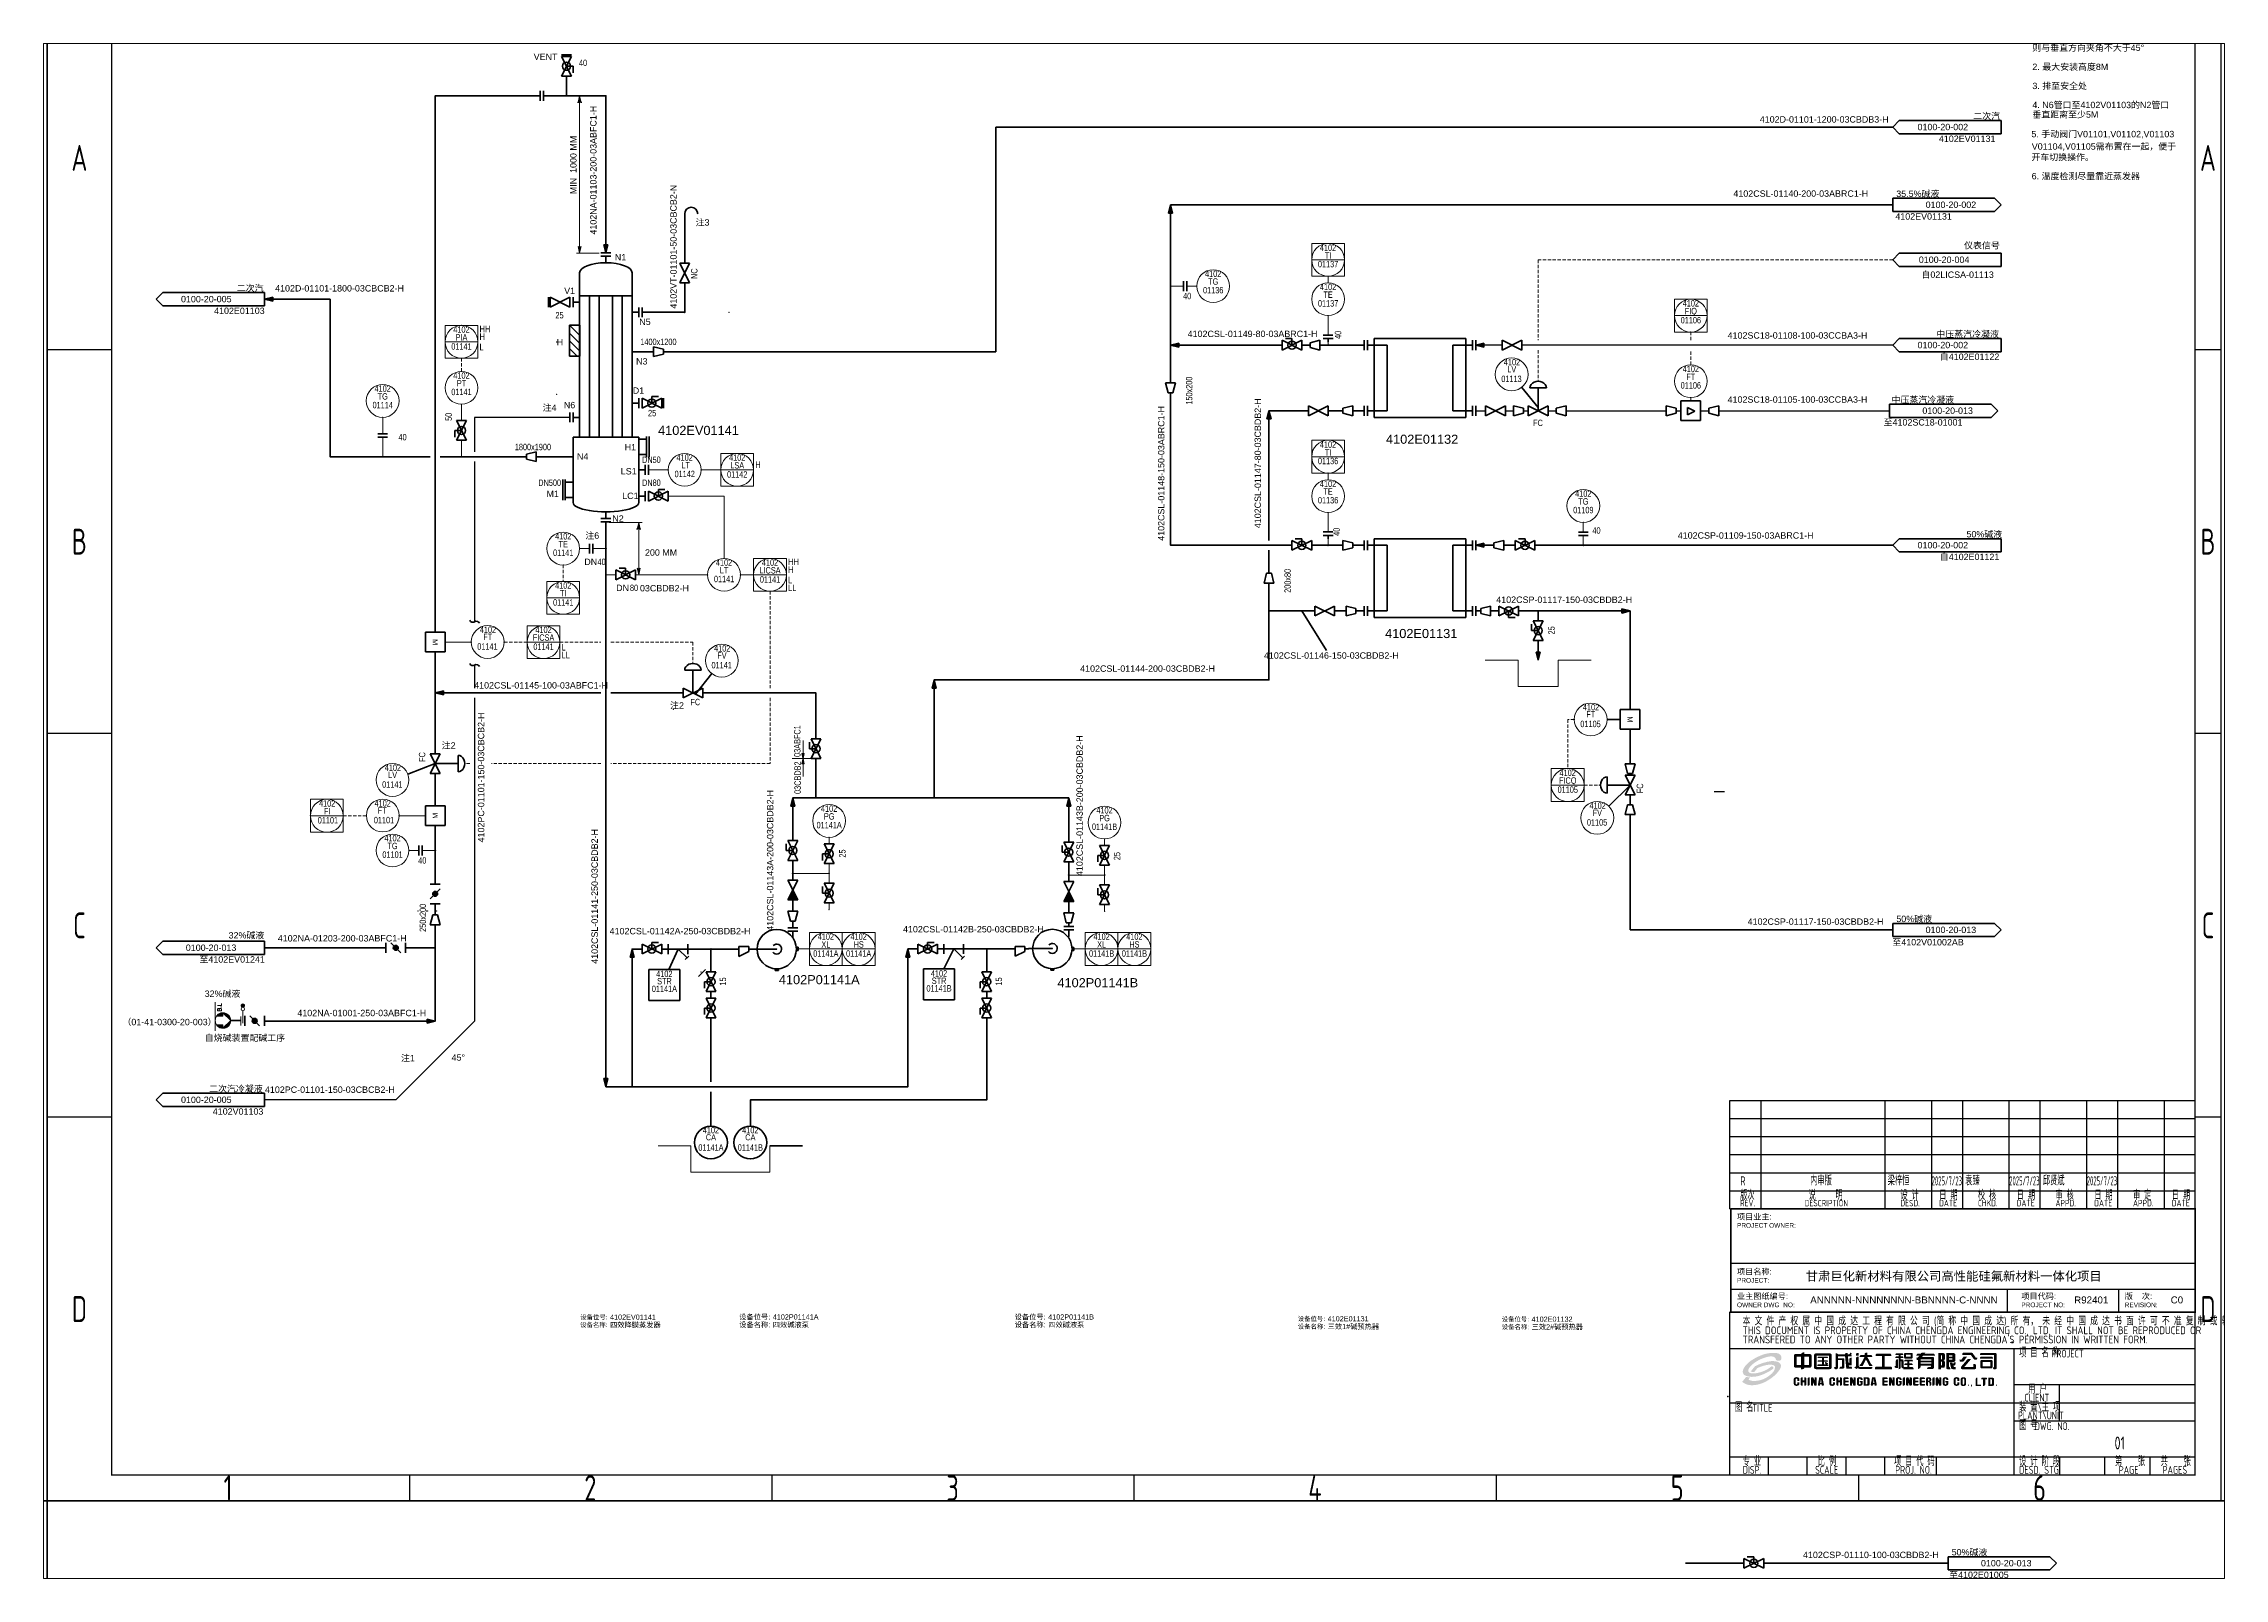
# Paper-space layout '04-06' of a CAD drawing. Extents: x 0 to 835, y 0 to 588.
# The model-space entities are those that its viewports show. They can reach past a viewport. Long polylines and large blocks are cut down to what shows.
import ezdxf
from ezdxf.enums import TextEntityAlignment as Align

# ---------------------------------------------------------------- set-up
doc = ezdxf.new("R2018")
doc.units = 0
doc.header["$MEASUREMENT"] = 0
doc.linetypes.add('ELECTRIC', pattern=[0.1875, 0.125, -0.0625])
doc.layers.get('0').update_dxf_attribs({"linetype": 'CONTINUOUS'})
for name, color, linetype in [('10', 7, 'CONTINUOUS'), ('11', 7, 'CONTINUOUS'), ('12', 7, 'CONTINUOUS'), ('ConsistencyChecks', 7, 'CONTINUOUS'), ('Default', 6, 'CONTINUOUS'), ('Notes', 7, 'CONTINUOUS'), ('PUB_TITLE', 1, 'CONTINUOUS'), ('SMY00-SMY-010-Drawing-Block', 7, 'CONTINUOUS'), ('SMY00-SMY-010-TBOR', 7, 'CONTINUOUS'), ('云线-1A', 6, 'CONTINUOUS'), ('图层1', 6, 'CONTINUOUS'), ('图框', 92, 'CONTINUOUS')]:
    doc.layers.add(name, color=color, linetype=linetype)
doc.layers.add('TXT', color=9, linetype='CONTINUOUS', lineweight=0)
doc.styles.add('1', font='txt', dxfattribs={"bigfont": 'hztxt'})
doc.styles.add('Arial', font='arial.ttf')
doc.styles.add('Arial Narrow', font='ARIALN.TTF')
doc.styles.add('CD-Title Block', font='gbenor.shx', dxfattribs={"width": 0.8, "bigfont": 'gbcbig.shx'})
doc.styles.add('txt.shx', font='arial.ttf')
doc.styles.add('X-INT2-A1$0$STANDARD', font='arial.ttf')
doc.linetypes.add('CAPILLARY', pattern='A,0.5,-0.01,["X",Standard,S=0.1,R=0,X=-0.1,Y=-0.05],-0.001', length=0.511)
pattern_1 = [(0, (-2e-13, -1105.13), (0, 3.175), [])]
pattern_2 = [(0, (1138.74, -863.77), (0, 3.175), [])]

psp = doc.layouts.new('04-06')

msp = doc.modelspace()

# ---------------------------------------------------------------- texts
at = {"layer": '10', "color": 7}
for s, height, style, p in [('N1', 2.469, 'Arial', (1347.6, -390.34)), ('V1', 2.469, 'Arial', (1327.91, -403.31)), ('N5', 2.469, 'Arial', (1357.05, -415.33)), ('N3', 2.469, 'Arial', (1355.82, -430.61)), ('N6', 2.469, 'Arial', (1327.88, -447.55)), ('D1', 2.469, 'Arial', (1354.55, -441.93)), ('4102EV01141', 3.5278, 'Arial', (1377.75, -457.34)), ('H1', 2.469, 'Arial', (1351.41, -463.85)), ('4102E01132', 3.528, 'Arial', (1657.72, -460.76)), ('N4', 2.469, 'Arial', (1332.96, -467.44)), ('LS1', 2.469, 'Arial', (1350.76, -473.16)), ('DN50', 2.469, 'Arial Narrow', (1359.54, -468.7)), ('DN500', 2.469, 'Arial Narrow', (1320.17, -477.59)), ('M1', 2.469, 'Arial', (1321.36, -481.87)), ('DN80', 2.469, 'Arial Narrow', (1359.54, -477.59)), ('LC1', 2.469, 'Arial', (1351.41, -482.68)), ('N2', 2.469, 'Arial', (1346.64, -491.46)), ('4102E01131', 3.528, 'Arial', (1657.38, -535.95)), ('4102P01141A', 3.5278, 'Arial', (1424.48, -669.92)), ('4102P01141B', 3.5278, 'Arial', (1532.25, -671.1))]:
    msp.add_text(s, height=height, dxfattribs=dict(at, style=style)).set_placement(p, align=Align.MIDDLE_CENTER)
at = {"layer": '10', "color": 7, "style": 'txt.shx'}
for s, height, p in [('设备位号:', 1.764, (1342.55, -800.51)), ('设备位号:', 2, (1405.51, -800.46)), ('设备位号:', 2, (1512.06, -800.46)), ('设备位号:', 1.764, (1620.18, -801.15)), ('设备位号:', 1.764, (1699.08, -801.31)), ('设备名称:', 1.764, (1342.55, -803.51)), ('设备名称:', 2, (1405.51, -803.46)), ('设备名称:', 2, (1512.06, -803.46)), ('设备名称:', 1.764, (1620.18, -804.15)), ('设备名称:', 1.764, (1699.08, -804.31)), ('换热面积:', 1.764, (1342.55, -904.91)), ('额定流量:', 2, (1405.51, -904.86)), ('额定流量:', 2, (1512.06, -904.86)), ('换热面积:', 1.764, (1620.18, -905.55)), ('换热面积:', 1.764, (1699.08, -905.71))]:
    msp.add_text(s, height=height, dxfattribs=at).set_placement(p, align=Align.MIDDLE_RIGHT)
for s, height, p in [('4102EV01141', 2, (1343.55, -800.52)), ('4102P01141A', 2, (1406.51, -800.46)), ('4102P01141B', 2, (1513.06, -800.46)), ('4102E01131', 2, (1621.18, -801.16)), ('4102E01132', 2, (1700.08, -801.32)), ('四效降膜蒸发器', 2, (1343.55, -803.52)), ('四效碱液泵', 2, (1406.51, -803.46)), ('四效碱液泵', 2, (1513.06, -803.46)), ('三效1#碱预热器', 2, (1621.18, -804.16)), ('三效2#碱预热器', 2, (1700.08, -804.32)), ('m^ 2', 2, (1343.55, -904.92)), ('129m^ 3/hr', 1.764, (1406.51, -904.86)), ('129m^ 3/hr', 1.764, (1513.06, -904.86)), ('m^ 2', 2, (1621.18, -905.56)), ('m^ 2', 2, (1700.08, -905.72))]:
    msp.add_text(s, height=height, dxfattribs=at).set_placement(p, align=Align.MIDDLE_LEFT)
at = {"layer": '11', "color": 7}
for s, height, style, p in [('40', 2.469, 'Arial Narrow', (1333.1, -315.09)), ('二次汽', 2.469, 'txt.shx', (1876.15, -335.69)), ('0100-20-002', 2.4694, 'Arial', (1859.17, -339.93)), ('4102EV01131', 2.4694, 'txt.shx', (1868.59, -344.46)), ('35.5%%%碱液', 2.469, 'txt.shx', (1849.49, -365.76)), ('0100-20-002', 2.4694, 'Arial', (1862.3, -370.01)), ('4102EV01131', 2.4694, 'txt.shx', (1851.73, -374.53)), ('二次汽', 2.469, 'txt.shx', (1204.32, -402.28)), ('40', 2.469, 'Arial Narrow', (1566.83, -405.34)), ('0100-20-005', 2.4694, 'Arial', (1187.34, -406.53)), ('4102E01103', 2.469, 'txt.shx', (1200.14, -411.05)), ('25', 2.469, 'Arial Narrow', (1324, -412.76)), ('1400x1200', 2.469, 'Arial Narrow', (1362.26, -423.08)), ('中压蒸汽冷凝液', 2.469, 'txt.shx', (1868.77, -420.06)), ('0100-20-002', 2.4694, 'Arial', (1859.17, -424.31)), ('自4102E01122', 2.4694, 'txt.shx', (1869.52, -428.83)), ('中压蒸汽冷凝液', 2.469, 'txt.shx', (1851.43, -445.46)), ('25', 2.469, 'Arial Narrow', (1359.82, -450.64)), ('至4102SC18-01001', 2.4694, 'txt.shx', (1851.52, -454.23)), ('0100-20-013', 2.4694, 'Arial', (1861.03, -449.71)), ('40', 2.469, 'Arial Narrow', (1263.27, -459.95)), ('1800x1900', 2.469, 'Arial Narrow', (1313.71, -463.77)), ('40', 2.469, 'Arial Narrow', (1725.18, -496.06)), ('50%碱液', 2.469, 'txt.shx', (1875.23, -497.53)), ('0100-20-002', 2.4694, 'Arial', (1859.17, -501.78)), ('自4102E01121', 2.4694, 'txt.shx', (1869.52, -506.3)), ('40', 2.469, 'Arial Narrow', (1270.92, -623.78)), ('50%%%碱液', 2.469, 'txt.shx', (1848.09, -646.41)), ('0100-20-013', 2.4694, 'Arial', (1862.3, -650.66)), ('0100-20-013', 2.4694, 'Arial', (1189.19, -657.56)), ('32%%%碱液', 2.469, 'txt.shx', (1202.87, -652.75)), ('至4102V01002AB', 2.4694, 'txt.shx', (1853.46, -655.44)), ('至4102EV01241', 2.4694, 'txt.shx', (1197.35, -662.08)), ('4102', 2.469, 'Arial Narrow', (1364.56, -667.68)), ('4102', 2.469, 'Arial Narrow', (1470.82, -667.5)), ('32%%%碱液', 2.469, 'txt.shx', (1193.62, -675.36)), ('01141A', 2.469, 'Arial Narrow', (1364.58, -673.46)), ('STR', 2.469, 'Arial Narrow', (1364.59, -670.51)), ('01141B', 2.469, 'Arial Narrow', (1470.83, -673.28)), ('STR', 2.469, 'Arial Narrow', (1470.84, -670.33)), ('（01-41-0300-20-003）', 2.4694, 'txt.shx', (1173.11, -686.32)), ('自烧碱装置配碱工序', 2.469, 'txt.shx', (1202.31, -692.43)), ('0100-20-005', 2.4694, 'Arial', (1187.34, -716.41)), ('二次汽冷凝液', 2.469, 'txt.shx', (1198.79, -712.16)), ('4102V01103', 2.469, 'txt.shx', (1199.64, -720.93)), ('01141A', 2.469, 'Arial Narrow', (1382.58, -734.89)), ('4102', 2.469, 'Arial Narrow', (1382.58, -728.17)), ('CA', 2.293, 'Arial Narrow', (1382.58, -730.92)), ('01141B', 2.469, 'Arial Narrow', (1397.82, -734.89)), ('4102', 2.469, 'Arial Narrow', (1397.82, -728.17)), ('CA', 2.293, 'Arial Narrow', (1397.82, -730.92)), ('50%%%碱液', 2.469, 'txt.shx', (1869.5, -891.5)), ('至4102E01005', 2.4694, 'txt.shx', (1873.13, -900.27)), ('0100-20-013', 2.4694, 'Arial', (1883.71, -895.75))]:
    msp.add_text(s, height=height, dxfattribs=dict(at, style=style)).set_placement(p, align=Align.MIDDLE_CENTER)
for s, height, style, p in [('4102NA-01103-200-03ABFC1-H', 2.4694, 'Arial', (1338.31, -356.64)), ('4102VT-01101-50-03CBCB2-N', 2.4694, 'Arial', (1369.3, -386.25)), ('4102CSL-01147-80-03CBDB2-H', 2.4694, 'Arial', (1595.36, -470.07)), ('4102CSL-01148-150-03ABRC1-H', 2.4694, 'Arial', (1558.01, -473.99)), ('4102PC-01101-150-03CBCB2-H', 2.4694, 'Arial', (1294.87, -591.67)), ('03ABFC1', 2.469, 'Arial Narrow', (1417.22, -577.59)), ('03CBDB2', 2.469, 'Arial Narrow', (1417.34, -591.76)), ('4102CSL-01143A-200-03CBDB2-H', 2.4694, 'Arial', (1406.7, -623.75)), ('4102CSL-01141-250-03CBDB2-H', 2.4694, 'Arial', (1338.82, -637.71))]:
    msp.add_text(s, height=height, rotation=90, dxfattribs=dict(at, style=style)).set_placement(p, align=Align.CENTER)
at = {"layer": '11', "color": 7, "style": 'Arial'}
msp.add_text('4102D-01101-1200-03CBDB3-H', height=2.4694, dxfattribs=at).set_placement((1813.27, -335.75), align=Align.TOP_CENTER)
for s, p in [('4102CSL-01140-200-03ABRC1-H', (1804.22, -366.93)), ('4102D-01101-1800-03CBCB2-H', (1238.89, -403.59)), ('4102CSL-01149-80-03ABRC1-H', (1592.13, -421.23)), ('4102SC18-01108-100-03CCBA3-H', (1802.95, -421.82)), ('4102SC18-01105-100-03CCBA3-H', (1802.95, -446.63)), ('4102CSP-01109-150-03ABRC1-H', (1782.89, -499.24)), ('4102CSP-01117-150-03CBDB2-H', (1712.68, -524.1)), ('4102CSL-01144-200-03CBDB2-H', (1551.49, -550.77)), ('4102CSL-01146-150-03CBDB2-H', (1622.61, -545.69)), ('4102CSL-01145-100-03ABFC1-H', (1316.86, -557.25)), ('4102CSL-01142B-250-03CBDB2-H', (1484.11, -651.64)), ('4102CSP-01117-150-03CBDB2-H', (1809.93, -648.7)), ('4102NA-01203-200-03ABFC1-H', (1239.92, -655.15)), ('4102CSL-01142A-250-03CBDB2-H', (1370.62, -652.36)), ('4102NA-01001-250-03ABFC1-H', (1247.5, -684.06)), ('4102PC-01101-150-03CBCB2-H', (1235.15, -713.73)), ('4102CSP-01110-100-03CBDB2-H', (1831.34, -893.79))]:
    msp.add_text(s, height=2.4694, dxfattribs=at).set_placement(p, align=Align.CENTER)
at = {"layer": '11', "color": 7, "style": 'Arial Narrow'}
for s, p in [('NC', (1376.13, -396.68)), ('40', (1625.19, -420.38)), ('150x200', (1567.58, -441.95)), ('50', (1281.09, -452.09)), ('40', (1624.6, -496.58)), ('200x80', (1605.68, -515.58)), ('25', (1707.74, -534.74)), ('25', (1433.42, -621.1)), ('25', (1539.69, -622.1)), ('250x200', (1271.1, -646)), ('15', (1387.2, -670.63)), ('15', (1493.92, -670.63))]:
    msp.add_text(s, height=2.469, rotation=90, dxfattribs=at).set_placement(p, align=Align.MIDDLE_CENTER)
at = {"layer": '11', "color": 7}
for s, style, p in [('DN', 'txt.shx', (1333.59, -509.44)), ('40', 'Arial Narrow', (1338.7, -509.44)), ('DN', 'txt.shx', (1345.89, -519.52)), ('80', 'Arial Narrow', (1351.25, -519.52))]:
    msp.add_text(s, height=2.469, dxfattribs=dict(at, style=style)).set_placement(p)
at = {"layer": '11', "color": 7, "style": 'Arial'}
msp.add_text('4102CSL-01143B-200-03CBDB2-H', height=2.4694, rotation=90, dxfattribs=at).set_placement((1523.98, -602.6), align=Align.TOP_CENTER)
at = {"layer": '11', "color": 1, "style": 'CD-Title Block', "width": 0.8}
msp.add_text('01', height=5, dxfattribs=at).set_placement((1925.6, -851.73))
at = {"layer": '12', "color": 7}
for s, height, style, p in [('4102 ', 2.469, 'Arial Narrow', (1621.71, -386.64)), ('仪表信号', 2.469, 'txt.shx', (1874.31, -385.77)), ('4102 ', 2.469, 'Arial Narrow', (1577.28, -396.73)), ('01137', 2.469, 'Arial Narrow', (1621.34, -392.98)), ('TI ', 2.469, 'Arial Narrow', (1621.75, -389.66)), ('0100-20-004', 2.4694, 'Arial', (1859.66, -391.29)), ('自02LICSA-01113', 2.4694, 'txt.shx', (1864.9, -397.08)), ('01136', 2.469, 'Arial Narrow', (1576.9, -403.09)), ('TG ', 2.469, 'Arial Narrow', (1577.29, -399.73)), ('4102 ', 2.469, 'Arial Narrow', (1621.73, -401.81)), ('TE ', 2.469, 'Arial Narrow', (1621.74, -404.81)), ('01137', 2.469, 'Arial Narrow', (1621.35, -408.17)), ('4102 ', 2.469, 'Arial Narrow', (1762.07, -408.16)), ('FIQ ', 2.469, 'Arial Narrow', (1762.07, -411.16)), ('4102 ', 2.469, 'Arial Narrow', (1286.45, -418.32)), ('PIA ', 2.469, 'Arial Narrow', (1286.46, -421.32)), ('01106', 2.469, 'Arial Narrow', (1761.69, -414.69)), ('01141', 2.469, 'Arial Narrow', (1286.07, -424.85)), ('4102', 2.469, 'Arial Narrow', (1692.5, -430.92)), ('4102 ', 2.469, 'Arial Narrow', (1286.45, -436.1)), ('PT ', 2.469, 'Arial Narrow', (1286.46, -439.1)), ('01113', 2.469, 'Arial Narrow', (1692.29, -437.4)), ('LV', 2.469, 'Arial Narrow', (1692.4, -433.67)), ('01106', 2.469, 'Arial Narrow', (1761.68, -439.92)), ('4102 ', 2.469, 'Arial Narrow', (1762.07, -433.56)), ('FT ', 2.469, 'Arial Narrow', (1762.07, -436.56)), ('01114', 2.469, 'Arial Narrow', (1255.59, -447.54)), ('4102 ', 2.469, 'Arial Narrow', (1255.97, -441.18)), ('TG ', 2.469, 'Arial Narrow', (1255.98, -444.18)), ('01141', 2.469, 'Arial Narrow', (1286.07, -442.46)), ('FC', 2.469, 'Arial Narrow', (1702.55, -454.42)), ('4102 ', 2.469, 'Arial Narrow', (1621.71, -462.84)), ('4102 ', 2.469, 'Arial Narrow', (1372.81, -467.85)), ('LT', 2.469, 'Arial Narrow', (1372.82, -470.85)), ('4102 ', 2.469, 'Arial Narrow', (1393.13, -467.85)), ('LSA ', 2.469, 'Arial Narrow', (1393.14, -470.85)), ('01136', 2.469, 'Arial Narrow', (1621.34, -469.18)), ('TI ', 2.469, 'Arial Narrow', (1621.75, -465.86)), ('01142', 2.469, 'Arial Narrow', (1372.43, -474.21)), ('01142', 2.469, 'Arial Narrow', (1392.75, -474.38)), ('4102 ', 2.469, 'Arial Narrow', (1621.73, -478.01)), ('TE ', 2.469, 'Arial Narrow', (1621.74, -481.01)), ('4102 ', 2.469, 'Arial Narrow', (1720.48, -481.82)), ('01136', 2.469, 'Arial Narrow', (1621.35, -484.37)), ('01109', 2.469, 'Arial Narrow', (1720.1, -488.18)), ('TG ', 2.469, 'Arial Narrow', (1720.49, -484.82)), ('4102 ', 2.469, 'Arial Narrow', (1325.82, -498.33)), ('01141', 2.469, 'Arial Narrow', (1325.44, -504.69)), ('TE ', 2.469, 'Arial Narrow', (1325.83, -501.33)), ('01141', 2.469, 'Arial Narrow', (1387.67, -514.85)), ('4102 ', 2.469, 'Arial Narrow', (1388.05, -508.49)), ('LT ', 2.469, 'Arial Narrow', (1388.06, -511.49)), ('LICSA ', 2.469, 'Arial Narrow', (1405.84, -511.49)), ('01141', 2.469, 'Arial Narrow', (1405.45, -515.02)), ('4102 ', 2.469, 'Arial Narrow', (1405.83, -508.49)), ('01141', 2.469, 'Arial Narrow', (1325.44, -523.91)), ('4102 ', 2.469, 'Arial Narrow', (1325.82, -517.38)), ('TI ', 2.469, 'Arial Narrow', (1325.83, -520.38)), ('01141', 2.469, 'Arial Narrow', (1296.11, -540.97)), ('4102', 2.469, 'Arial Narrow', (1296.32, -534.49)), ('FT', 2.469, 'Arial Narrow', (1296.22, -537.24)), ('FICSA ', 2.469, 'Arial Narrow', (1318.21, -537.52)), ('01141', 2.469, 'Arial Narrow', (1317.82, -541.05)), ('4102 ', 2.469, 'Arial Narrow', (1318.2, -534.52)), ('01141', 2.469, 'Arial Narrow', (1386.73, -548.19)), ('4102', 2.469, 'Arial Narrow', (1386.94, -541.7)), ('FV', 2.469, 'Arial Narrow', (1386.84, -544.45)), ('FC', 2.469, 'Arial Narrow', (1376.55, -562.47)), ('4102', 2.469, 'Arial Narrow', (1723.08, -564.47)), ('01105', 2.469, 'Arial Narrow', (1722.87, -570.95)), ('FT', 2.469, 'Arial Narrow', (1722.97, -567.21)), ('4102', 2.469, 'Arial Narrow', (1259.53, -587.89)), ('LV', 2.469, 'Arial Narrow', (1259.42, -590.64)), ('4102 ', 2.469, 'Arial Narrow', (1714.44, -589.85)), ('01141', 2.469, 'Arial Narrow', (1259.32, -594.38)), ('01105', 2.469, 'Arial Narrow', (1714.06, -596.38)), ('FICQ ', 2.469, 'Arial Narrow', (1714.45, -592.85)), ('01101', 2.469, 'Arial Narrow', (1234.39, -608.24)), ('4102 ', 2.469, 'Arial Narrow', (1234.5, -601.71)), ('FI', 2.469, 'Arial Narrow', (1234.13, -604.71)), ('01101', 2.469, 'Arial Narrow', (1256.1, -608.16)), ('4102', 2.469, 'Arial Narrow', (1255.6, -601.68)), ('FT', 2.469, 'Arial Narrow', (1255.4, -604.43)), ('4102 ', 2.469, 'Arial Narrow', (1428.69, -603.74)), ('PG ', 2.469, 'Arial Narrow', (1428.7, -606.74)), ('4102 ', 2.469, 'Arial Narrow', (1535.23, -604.37)), ('PG ', 2.469, 'Arial Narrow', (1535.24, -607.37)), ('4102', 2.469, 'Arial Narrow', (1725.62, -602.56)), ('FV', 2.469, 'Arial Narrow', (1725.51, -605.31)), ('4102 ', 2.469, 'Arial Narrow', (1259.78, -615.17)), ('01141A', 2.469, 'Arial Narrow', (1428.31, -610.1)), ('01141B', 2.469, 'Arial Narrow', (1534.85, -610.73)), ('01105', 2.469, 'Arial Narrow', (1725.41, -609.05)), ('01101', 2.469, 'Arial Narrow', (1259.4, -621.53)), ('TG ', 2.469, 'Arial Narrow', (1259.79, -618.17)), ('4102 ', 2.469, 'Arial Narrow', (1427.42, -653.27)), ('XL ', 2.469, 'Arial Narrow', (1427.43, -656.27)), ('4102 ', 2.469, 'Arial Narrow', (1440.12, -653.27)), ('HS ', 2.469, 'Arial Narrow', (1440.13, -656.27)), ('4102 ', 2.469, 'Arial Narrow', (1534.1, -653.27)), ('XL ', 2.469, 'Arial Narrow', (1534.11, -656.27)), ('4102 ', 2.469, 'Arial Narrow', (1546.8, -653.27)), ('HS ', 2.469, 'Arial Narrow', (1546.81, -656.27)), ('01141A', 2.469, 'Arial Narrow', (1427.04, -659.8)), ('01141A', 2.469, 'Arial Narrow', (1439.74, -659.8)), ('01141B', 2.469, 'Arial Narrow', (1533.72, -659.8)), ('01141B', 2.469, 'Arial Narrow', (1546.42, -659.8))]:
    msp.add_text(s, height=height, dxfattribs=dict(at, style=style)).set_placement(p, align=Align.MIDDLE_CENTER)
at = {"layer": '12', "color": 7, "style": 'Arial Narrow'}
for s, p in [('HH', (1293.06, -418.08)), ('H', (1293.06, -421.08)), ('L', (1293.06, -425.08)), ('H', (1399.74, -470.61)), ('HH', (1412.44, -508.25)), ('H', (1412.44, -511.25)), ('L', (1412.44, -515.25)), ('LL', (1412.44, -518.25)), ('L', (1324.81, -541.28)), ('LL', (1324.81, -544.28))]:
    msp.add_text(s, height=2.5, dxfattribs=at).set_placement(p, align=Align.MIDDLE_LEFT)
for p in [(1270.82, -583.74), (1741.99, -595.88)]:
    msp.add_text('FC', height=2.469, rotation=90, dxfattribs=at).set_placement(p, align=Align.MIDDLE_CENTER)
at = {"layer": 'Default', "color": 7, "style": 'txt.shx'}
for s, height, p in [('VENT', 2.469, (1314, -312.73)), ('注3', 2.469, (1376.64, -376.87)), ('H', 2.47, (1322.89, -423.18)), ('注4', 2.469, (1317.46, -448.56)), ('注6', 2.469, (1333.98, -498.06)), ('200 MM', 2.469, (1357.06, -504.59)), ('03CBDB2-H', 2.469, (1355.12, -518.43)), ('注2', 2.469, (1366.77, -563.78)), ('注2', 2.469, (1278.43, -579.29)), ('注1', 2.469, (1262.68, -700.26)), ('45°', 2.469, (1282.25, -700.04))]:
    msp.add_text(s, height=height, dxfattribs=at).set_placement(p, align=Align.MIDDLE_LEFT)
for s, height, p in [('则与垂直方向夹角不大于45°', 2.4694, (1893.81, -310.49)), ('1. 应尽量垂直安装如需倾斜安装，', 2.4694, (1893.81, -306.81)), ('2. 最大安装高度8M', 2.4694, (1893.81, -317.87)), ('3. 排至安全处', 2.469, (1893.81, -325.25)), ('4. N6管口至4102V01103的N2管口', 2.4694, (1893.81, -332.63)), ('垂直距离至少5M', 2.469, (1893.81, -336.32)), ('5. 手动阀门V01101,V01102,V01103', 2.4694, (1893.45, -343.89)), ('V01104,V01105需布置在一起，便于', 2.4694, (1893.58, -348.69)), ('开车切换操作。', 2.469, (1893.43, -352.85)), ('6. 温度检测尽量靠近蒸发器', 2.4694, (1893.53, -360.18))]:
    msp.add_text(s, height=height, dxfattribs=at).set_placement(p)
msp.add_text('MIN  1000 MM', height=2.4694, rotation=90, dxfattribs=at).set_placement((1329.34, -365.93), align=Align.MIDDLE_LEFT)
at = {"layer": 'TXT', "color": 0, "linetype": 'Continuous', "style": '1'}
msp.add_text('B.L', height=1.5, rotation=90, dxfattribs=at).set_placement((1193.17, -682.22))

# ---------------------------------------------------------------- blocks, each defined once
blk = doc.blocks.new('OFF-DRAWING1', base_point=(-22.23, 0))
at = {"color": 0, "linetype": 'ByBlock', "lineweight": -2}
for p, q in [((-3.81, 2.54), (-43.18, 2.54)), ((-43.18, 2.54), (-43.18, -2.54)), ((-1.27, 0), (-3.81, 2.54)), ((-3.81, -2.54), (-1.27, 0)), ((-43.18, -2.54), (-3.81, -2.54))]:
    blk.add_line(p, q, dxfattribs=at)
blk = doc.blocks.new('HORIZ CENTRIFUGAL PUMP', base_point=(96.52, 116.84))
at = {"color": 0, "linetype": 'ByBlock', "lineweight": -2}
blk.add_circle((96.52, 116.84), 7.62, dxfattribs=at)
blk = doc.blocks.new('CHENGDA-FLANGED NOZZLE CONNECT TO TT')
at = {"color": 0, "linetype": 'ByBlock', "lineweight": -2}
for p, q in [((0, 0), (2.54, 0)), ((2.54, 0), (2.54, 1.905)), ((2.54, 1.905), (2.54, -1.905)), ((3.81, 1.905), (3.81, -1.905))]:
    blk.add_line(p, q, dxfattribs=at)
blk = doc.blocks.new('INSTRUMENT CONNECTOR')
at = {"color": 0, "linetype": 'ByBlock', "lineweight": -2}
for p, q in [((0, 0.635), (0.635, 0.635)), ((0, -0.635), (0, 0.635)), ((0.635, 0.635), (0.635, -0.635)), ((0.635, -0.635), (0, -0.635))]:
    blk.add_line(p, q, dxfattribs=at)
blk = doc.blocks.new('FLANGED NOZZLE-INTERNAL')
at = {"color": 0, "linetype": 'ByBlock', "lineweight": -2}
blk.add_arc((0, 0), 1.91, 45.51042, 321.67046, dxfattribs=at)
blk = doc.blocks.new('CHENGDA-FALLING FILM EVAPORATOR')
at = {"color": 0, "linetype": 'ByBlock', "lineweight": -2}
for p, q in [((-10.16, 76.2), (-10.16, 12.7)), ((10.16, 12.7), (10.16, 76.2)), ((-10.16, 67.31), (10.16, 67.31)), ((-6.35, 67.31), (-6.35, 12.7)), ((-2.54, 12.7), (-2.54, 67.31)), ((-2.54, 67.31), (-2.54, 64.77)), ((2.54, 12.7), (2.54, 67.31)), ((2.54, 67.31), (2.54, 64.77)), ((6.35, 12.7), (6.35, 67.31)), ((-12.7, 12.7), (12.7, 12.7)), ((-12.7, 12.7), (-12.7, -12.7)), ((12.7, 12.7), (12.7, -12.7))]:
    blk.add_line(p, q, dxfattribs=at)
for centre, major_axis, ratio, start_param, end_param in [((0, 76.2), (-10.16, 0), 0.387989, 3.141593, 6.283185), ((0, -12.7), (-12.7, 0), 0.280773, 0, 3.141593)]:
    blk.add_ellipse(centre, major_axis=major_axis, ratio=ratio, start_param=start_param, end_param=end_param, dxfattribs=at)
blk = doc.blocks.new('CHENGDA-NO FLANGED NOZZLE')
at = {"color": 0, "linetype": 'ByBlock', "lineweight": -2}
blk.add_line((0, 0), (2.54, 0), dxfattribs=at)
blk = doc.blocks.new('DISCR FIELD MOUNTED PT')
at = {"color": 0, "linetype": 'ByBlock', "lineweight": -2}
blk.add_circle((0, 0), 6.35, dxfattribs=at)
blk = doc.blocks.new('CHENGDA-DCS FUNC ACCESS IN PRIME LOC FOR PUMP', base_point=(1.27, 1.27))
at = {"color": 0, "linetype": 'ByBlock', "lineweight": -2}
for p, q in [((-5.08, 7.62), (7.62, 7.62)), ((-5.08, -5.08), (-5.08, 7.62)), ((-5.08, 1.27), (7.62, 1.27)), ((7.62, 7.62), (7.62, -5.08)), ((7.62, -5.08), (-5.08, -5.08))]:
    blk.add_line(p, q, dxfattribs=at)
blk.add_circle((1.27, 1.27), 6.35, dxfattribs=at)
blk = doc.blocks.new('DISCR FIELD MOUNTED TT')
at = {"color": 0, "linetype": 'ByBlock', "lineweight": -2}
blk.add_circle((0, 0), 6.35, dxfattribs=at)
blk = doc.blocks.new('DISCR FIELD MOUNTED FT')
at = {"color": 0, "linetype": 'ByBlock', "lineweight": -2}
blk.add_circle((0, 0), 6.35, dxfattribs=at)
blk = doc.blocks.new('DISCR FIELD MOUNTED LT')
at = {"color": 0, "linetype": 'ByBlock', "lineweight": -2}
blk.add_circle((0, 0), 6.35, dxfattribs=at)
blk = doc.blocks.new('DIAPHRAGM ACTUATOR')
at = {"color": 0, "linetype": 'ByBlock', "lineweight": -2}
for p, q in [((-3.175, 8.89), (3.175, 8.89)), ((0, 8.89), (0, 0))]:
    blk.add_line(p, q, dxfattribs=at)
blk.add_ellipse((0, 8.89), major_axis=(-3.175, 0), ratio=0.8, start_param=3.1415926, end_param=6.2831853, dxfattribs=at)
blk = doc.blocks.new('MAGNETIC FLOW INSTRUMENT__MIRROREDTEXT')
at = {"color": 0, "linetype": 'ByBlock', "lineweight": -2}
for p, q in [((-3.81, -3.81), (-3.81, 3.81)), ((-3.81, 3.81), (3.81, 3.81)), ((3.81, 3.81), (3.81, -3.81)), ((3.81, -3.81), (-3.81, -3.81))]:
    blk.add_line(p, q, dxfattribs=at)
at = {"color": 0, "linetype": 'ByBlock', "lineweight": -2, "extrusion": (0, 0, -1), "style": 'Arial', "width": 0.8}
blk.add_text('M', height=2.014, rotation=180, dxfattribs=at).set_placement((0.002, 0), align=Align.MIDDLE_CENTER)
blk = doc.blocks.new('CONCENTRIC')
at = {"color": 0, "linetype": 'ByBlock', "lineweight": -2}
for p, q in [((-1.905, -1.905), (-1.905, 1.905)), ((-1.905, 1.905), (1.905, 0.953)), ((1.905, 0.953), (1.905, -0.952)), ((1.905, -0.952), (-1.905, -1.905))]:
    blk.add_line(p, q, dxfattribs=at)
blk = doc.blocks.new('CHENGDA-SAMPLES')
at = {"color": 0, "linetype": 'ByBlock', "lineweight": -2}
blk.add_circle((0, 0), 6.35, dxfattribs=at)
blk = doc.blocks.new('ECCENTRIC')
at = {"color": 0, "linetype": 'ByBlock', "lineweight": -2}
for p, q in [((1.905, 0.953), (-1.905, 0.953)), ((-1.905, 0.953), (-1.905, -2.857)), ((1.905, -0.953), (1.905, 0.953)), ((-1.905, -2.857), (1.905, -0.953))]:
    blk.add_line(p, q, dxfattribs=at)
blk = doc.blocks.new('CHECK VALVE')
at = {"linetype": 'ByBlock', "lineweight": -2}
blk.add_hatch(color=0, dxfattribs=at).paths.add_polyline_path([(-3.81, 1.905), (-3.81, -1.905), (0, 0)])
at = {"color": 0, "linetype": 'ByBlock', "lineweight": -2}
for p, q in [((3.81, 1.905), (-3.81, -1.905)), ((-3.81, 1.905), (3.81, -1.905)), ((-3.81, -1.905), (-3.81, 1.905)), ((3.81, -1.905), (3.81, 1.905))]:
    blk.add_line(p, q, dxfattribs=at)
blk.add_lwpolyline([(-3.81, 1.905), (-3.81, -1.905), (0, 0)], close=True, dxfattribs=at)
blk = doc.blocks.new('DOUBLE FLANGE')
at = {"color": 0, "linetype": 'ByBlock', "lineweight": -2}
for p, q in [((0, -1.905), (0, 1.905)), ((1.27, -1.905), (1.27, 1.905))]:
    blk.add_line(p, q, dxfattribs=at)
blk = doc.blocks.new('GLOBE VALVE')
at = {"color": 0, "linetype": 'ByBlock', "lineweight": -2}
for p, q in [((-3.81, -1.905), (3.81, 1.905)), ((3.81, -1.905), (-3.81, 1.905)), ((-3.81, 1.905), (-3.81, -1.905)), ((3.81, 1.905), (3.81, -1.905))]:
    blk.add_line(p, q, dxfattribs=at)
blk = doc.blocks.new('FLANGE BLIND WITHOUT TAP', base_point=(0.306, 0))
at = {"color": 0, "linetype": 'ByBlock', "lineweight": -2}
blk.add_line((0.635, -1.905), (0.635, 1.905), dxfattribs=at)
blk = doc.blocks.new('Y STRAINER', base_point=(0.29, 0))
at = {"color": 0, "linetype": 'ByBlock', "lineweight": -2}
for p, q in [((-3.52, -1.91), (-3.52, 1.91)), ((3.74, -3.45), (0.29, 0)), ((4.1, 1.91), (4.1, -1.91)), ((4.1, 0), (-3.52, 0)), ((4.39, -2.79), (3.08, -4.1))]:
    blk.add_line(p, q, dxfattribs=at)
blk = doc.blocks.new('FREE VENT')
at = {"color": 0, "linetype": 'ByBlock', "lineweight": -2}
blk.add_line((0, 0), (0, 7.62), dxfattribs=at)
blk.add_arc((2.54, 7.62), 2.54, 0, 180, dxfattribs=at)
blk = doc.blocks.new('OFF-DRAWING', base_point=(-22.23, 0))
at = {"color": 0, "linetype": 'ByBlock', "lineweight": -2}
for p, q in [((-3.81, 2.54), (-43.18, 2.54)), ((-43.18, 2.54), (-43.18, -2.54)), ((-1.27, 0), (-3.81, 2.54)), ((-3.81, -2.54), (-1.27, 0)), ((-43.18, -2.54), (-3.81, -2.54))]:
    blk.add_line(p, q, dxfattribs=at)
blk = doc.blocks.new('CHENGDA-DCS FUNC ACCESS IN PRIME LOC~1', base_point=(1.27, 1.27))
at = {"color": 0, "linetype": 'ByBlock', "lineweight": -2}
for p, q in [((-5.08, 7.62), (7.62, 7.62)), ((-5.08, -5.08), (-5.08, 7.62)), ((-5.08, 1.27), (7.62, 1.27)), ((7.62, 7.62), (7.62, -5.08)), ((7.62, -5.08), (-5.08, -5.08))]:
    blk.add_line(p, q, dxfattribs=at)
blk.add_circle((1.27, 1.27), 6.35, dxfattribs=at)
blk = doc.blocks.new('FLANGE TO AP AND TT')
at = {"color": 0, "linetype": 'ByBlock', "lineweight": -2}
for p, q in [((0, 0), (-1.27, 0)), ((0, -1.91), (0, 1.9)), ((1.37, -1.89), (1.37, 1.92))]:
    blk.add_line(p, q, dxfattribs=at)
blk = doc.blocks.new('BALL VALVE')
at = {"color": 0, "linetype": 'ByBlock', "lineweight": -2}
for p, q in [((-3.81, 1.905), (-3.81, -1.905)), ((3.81, -1.905), (-3.81, 1.905)), ((-3.81, -1.905), (3.81, 1.905)), ((0, 0), (0, 2.54)), ((0, 2.54), (2.54, 2.54)), ((3.81, 1.905), (3.81, -1.905))]:
    blk.add_line(p, q, dxfattribs=at)
blk.add_circle((0, 0), 1.587, dxfattribs=at)
blk = doc.blocks.new('2 WAY GLOBE')
at = {"color": 0, "linetype": 'ByBlock', "lineweight": -2}
for p, q in [((3.81, 1.91), (-3.81, -1.91)), ((-3.81, 1.9), (3.81, -1.9)), ((-3.81, -1.91), (-3.81, 1.9)), ((3.81, -1.91), (3.81, 1.91))]:
    blk.add_line(p, q, dxfattribs=at)
blk = doc.blocks.new('VORTEX FLOW INSTRUMENT')
at = {"color": 0, "linetype": 'ByBlock', "lineweight": -2}
for p, q in [((-3.81, 3.81), (-3.81, -3.81)), ((3.81, 3.81), (-3.81, 3.81)), ((-1.27, 1.27), (-1.27, -1.6)), ((1.6, -0.16), (-1.27, 1.27)), ((3.81, -3.81), (3.81, 3.81)), ((-3.81, -3.81), (3.81, -3.81)), ((-1.27, -1.6), (1.6, -0.16))]:
    blk.add_line(p, q, dxfattribs=at)
blk = doc.blocks.new('MAGNETIC FLOW INSTRUMENT')
at = {"color": 0, "linetype": 'ByBlock', "lineweight": -2}
for p, q in [((-3.81, -3.81), (-3.81, 3.81)), ((-3.81, 3.81), (3.81, 3.81)), ((3.81, 3.81), (3.81, -3.81)), ((3.81, -3.81), (-3.81, -3.81))]:
    blk.add_line(p, q, dxfattribs=at)
at = {"color": 0, "linetype": 'ByBlock', "lineweight": -2, "style": 'Arial', "width": 0.8}
blk.add_text('M', height=2.014, dxfattribs=at).set_placement((-0.002, 0), align=Align.MIDDLE_CENTER)
blk = doc.blocks.new('BUTTERFLY VALVE')
at = {"color": 0, "linetype": 'ByBlock', "lineweight": -2}
for p, q in [((-3.81, 1.9), (-3.81, -1.9)), ((-1.89, 1.9), (1.91, -1.9)), ((3.81, 1.9), (3.81, -1.9))]:
    blk.add_line(p, q, dxfattribs=at)
for radius in [0.952, 0.648, 0.342]:
    blk.add_circle((0, 0), radius, dxfattribs=at)
blk = doc.blocks.new('A1图框_H')
at = {"layer": '图框', "linetype": 'Continuous'}
for p, q in [((-690.83, 584), (-690.83, 574)), ((-550.67, 584), (-550.67, 574)), ((-410.5, 584), (-410.5, 574)), ((-270.33, 584), (-270.33, 574)), ((-130.16, 584), (-130.16, 574)), ((-806, 435.5), (-831, 435.5)), ((10, 435.5), (0, 435.5)), ((-806, 287), (-831, 287)), ((10, 287), (0, 287)), ((-806, 138.5), (-831, 138.5)), ((10, 138.5), (0, 138.5)), ((-690.83, 0), (-690.83, -10)), ((-550.67, 0), (-550.67, -10)), ((-410.5, 0), (-410.5, -10)), ((-270.33, 0), (-270.33, -10)), ((-130.16, 0), (-130.16, -10))]:
    blk.add_line(p, q, dxfattribs=at)
blk.add_lwpolyline([(-831, 584), (10, 584), (10, -10), (-831, -10)], close=True, dxfattribs=at)
at = {"layer": '图框', "linetype": 'Continuous', "const_width": 0.5}
blk.add_lwpolyline([(-806, 574), (0, 574), (0, 0), (-806, 0)], close=True, dxfattribs=at)
at = {"layer": '图框', "linetype": 'Continuous', "style": 'CD-Title Block', "width": 0.8}
for s, p in [('1', (-761, 578.47)), ('2', (-620.83, 578.47)), ('3', (-480.67, 578.47)), ('4', (-340.5, 578.47)), ('5', (-200.33, 578.47)), ('6', (-60.16, 578.47)), ('A', (-818.5, 509.75)), ('A', (5, 509.75)), ('B', (-818.5, 361.25)), ('B', (5, 361.25)), ('C', (-818.5, 212.75)), ('C', (5, 212.75)), ('D', (-818.5, 64.25)), ('D', (5, 64.25)), ('1', (-761, -5)), ('2', (-620.83, -5)), ('3', (-480.67, -5)), ('4', (-340.5, -5)), ('5', (-200.33, -5)), ('6', (-60.16, -5))]:
    blk.add_text(s, height=10, dxfattribs=at).set_placement(p, align=Align.MIDDLE)
blk = doc.blocks.new('Signature')
at = {"layer": '图框', "color": 1, "linetype": 'Continuous', "style": 'CD-Title Block'}
for tag, p, width in [('版次', (5, 2), 0.8), ('说明', (32, 2), 0.8), ('设计', (62, 2), 0.8), ('设计日期', (79, 2), 0.5), ('校核', (92, 2), 0.8), ('校核日期', (109, 2), 0.5), ('审核', (122, 2), 0.8), ('审核日期', (139, 2), 0.5), ('审定', (152, 2), 0.8), ('审定日期', (169, 2), 0.5)]:
    blk.add_attdef(tag, p, '', height=3.5, dxfattribs=dict(at, width=width))
blk = doc.blocks.new('Signature_Block')
at = {"layer": '图框', "linetype": 'Continuous', "lineweight": -3}
for p, q in [((-180, 42), (0, 42)), ((-180, 35), (0, 35)), ((-168, 42), (-168, 0)), ((-120, 42), (-120, 0)), ((-102, 42), (-102, 0)), ((-90, 42), (-90, 0)), ((-72, 42), (-72, 0)), ((-60, 42), (-60, 0)), ((-42, 42), (-42, 0)), ((-30, 42), (-30, 0)), ((-12, 42), (-12, 0)), ((-180, 21), (0, 21)), ((-180, 14), (0, 14)), ((-180, 7), (0, 7))]:
    blk.add_line(p, q, dxfattribs=at)
at = {"layer": '图框', "linetype": 'Continuous'}
blk.add_line((-180, 28), (0, 28), dxfattribs=at)
at = {"layer": '图框', "linetype": 'Continuous', "lineweight": -3, "const_width": 0.5}
for points in [[(-180, 42), (-180, 0)], [(0, 0), (0, 42)], [(-180, 0), (0, 0)]]:
    blk.add_lwpolyline(points, dxfattribs=at)
at = {"layer": '图框', "linetype": 'Continuous', "lineweight": -3, "flags": 128}
blk.add_lwpolyline([(0, 0), (0, 42)], dxfattribs=at)
at = {"layer": '图框', "linetype": 'Continuous'}
ref = blk.add_blockref('Signature', (-180.9, 7.12), dxfattribs=at)
ref.add_attrib('版次', 'R', (-175.9, 9.12), dxfattribs={"color": 1, "linetype": 'Continuous', "height": 3.5, "style": 'CD-Title Block', "width": 0.8})
ref.add_attrib('说明', '内审版', (-148.9, 9.12), dxfattribs={"color": 1, "linetype": 'Continuous', "height": 3.5, "style": 'CD-Title Block', "width": 0.8})
ref.add_attrib('设计', '梁梓恒', (-118.9, 9.12), dxfattribs={"color": 1, "linetype": 'Continuous', "height": 3.5, "style": 'CD-Title Block', "width": 0.8})
ref.add_attrib('设计日期', '2025/7/23', (-101.9, 9.12), dxfattribs={"color": 1, "linetype": 'Continuous', "height": 3.5, "style": 'CD-Title Block', "width": 0.5})
ref.add_attrib('校核', '袁臻', (-88.9, 9.12), dxfattribs={"color": 1, "linetype": 'Continuous', "height": 3.5, "style": 'CD-Title Block', "width": 0.8})
ref.add_attrib('校核日期', '2025/7/23', (-71.9, 9.12), dxfattribs={"color": 1, "linetype": 'Continuous', "height": 3.5, "style": 'CD-Title Block', "width": 0.5})
ref.add_attrib('审核', '邱贤斌', (-58.9, 9.12), dxfattribs={"color": 1, "linetype": 'Continuous', "height": 3.5, "style": 'CD-Title Block', "width": 0.8})
ref.add_attrib('审核日期', '2025/7/23', (-41.9, 9.12), dxfattribs={"color": 1, "linetype": 'Continuous', "height": 3.5, "style": 'CD-Title Block', "width": 0.5})
at = {"layer": '图框', "linetype": 'Continuous', "lineweight": -3, "style": 'CD-Title Block', "width": 0.8}
for s, height, p in [('版次', 3.5, (-176, 3.5)), ('REV.', 2.5, (-176.04, 1)), ('DESCRIPTION', 2.5, (-151.04, 1)), (' 说     明', 3.5, (-151.04, 3.5)), ('设 计', 3.5, (-114, 3.5)), ('DESD.', 2.5, (-114, 1)), ('DATE', 2.5, (-99, 1)), ('日 期', 3.5, (-99, 3.5)), ('校 核', 3.5, (-84, 3.5)), ('CHKD.', 2.5, (-84, 1)), ('DATE', 2.5, (-69, 1)), ('日 期', 3.5, (-69, 3.5)), ('APPD.', 2.5, (-54, 1)), ('审 核', 3.5, (-54, 3.5)), ('DATE', 2.5, (-39, 1)), ('日 期', 3.5, (-39, 3.5)), ('APPD.', 2.5, (-24, 1)), ('审 定', 3.5, (-24, 3.5)), ('DATE', 2.5, (-9, 1)), ('日 期', 3.5, (-9, 3.5))]:
    blk.add_text(s, height=height, dxfattribs=at).set_placement(p)
blk = doc.blocks.new('LOGO_CD')
at = {"layer": '图框', "linetype": 'Continuous'}
h = blk.add_hatch(color=7, dxfattribs=at)
h.dxf.hatch_style = 1
h.paths.add_polyline_path([(32.36, 15.77), (32.36, 15.77), (32.36, 15.77), (32.36, 15.77), (32.36, 15.77), (32.36, 15.77), (32.36, 15.78), (32.36, 15.79), (32.36, 15.79), (32.36, 15.8), (32.36, 15.81), (32.35, 15.81), (32.35, 15.82), (32.35, 15.83), (32.35, 15.83), (32.35, 15.84), (32.35, 15.84), (32.35, 15.85), (32.35, 15.86), (32.35, 15.86), (32.35, 15.87), (32.34, 15.88), (32.34, 15.88), (32.34, 15.89), (32.34, 15.89), (32.34, 15.9), (32.34, 15.91), (32.34, 15.91), (32.34, 15.92), (32.33, 15.92), (32.33, 15.93), (32.33, 15.94), (32.33, 15.94), (32.33, 15.95), (32.33, 15.95), (32.33, 15.96), (32.32, 15.96), (32.32, 15.97), (32.32, 15.98), (32.32, 15.98), (32.32, 15.99), (32.32, 15.99), (32.31, 16), (32.31, 16), (32.31, 16.01), (32.31, 16.01), (32.31, 16.02), (32.31, 16.02), (32.3, 16.03), (32.3, 16.03), (32.3, 16.04), (32.3, 16.04), (32.3, 16.05), (32.29, 16.05), (32.29, 16.06), (32.29, 16.06), (32.29, 16.07), (32.28, 16.07), (32.28, 16.08), (32.28, 16.08), (32.28, 16.09), (32.28, 16.09), (32.27, 16.1), (32.27, 16.1), (32.27, 16.11), (32.27, 16.11), (32.26, 16.12), (32.26, 16.12), (32.26, 16.13), (32.26, 16.13), (32.25, 16.13), (32.25, 16.14), (32.25, 16.14), (32.25, 16.15), (32.24, 16.15), (32.24, 16.16), (32.24, 16.16), (32.23, 16.16), (32.23, 16.17), (32.23, 16.17), (32.22, 16.18), (32.22, 16.18), (32.22, 16.18), (32.22, 16.19), (32.21, 16.19), (32.21, 16.2), (32.21, 16.2), (32.2, 16.2), (32.2, 16.21), (32.2, 16.21), (32.19, 16.21), (32.19, 16.22), (32.18, 16.22), (32.18, 16.23), (32.18, 16.23), (32.17, 16.23), (32.17, 16.24), (32.17, 16.24), (32.16, 16.24), (32.16, 16.25), (32.15, 16.25), (32.15, 16.25), (32.15, 16.26), (32.14, 16.26), (32.14, 16.26), (32.13, 16.27), (32.13, 16.27), (32.12, 16.27), (32.12, 16.28), (32.12, 16.28), (32.11, 16.28), (32.11, 16.28), (32.1, 16.29), (32.1, 16.29), (32.09, 16.29), (32.09, 16.3), (32.08, 16.3), (32.08, 16.3), (32.07, 16.3), (32.07, 16.31), (32.06, 16.31), (32.06, 16.31), (32.05, 16.31), (32.05, 16.32), (32.04, 16.32), (32.04, 16.32), (32.03, 16.32), (32.03, 16.33), (32.02, 16.33), (32.02, 16.33), (32.01, 16.33), (32, 16.34), (32, 16.34), (31.99, 16.34), (31.99, 16.34), (31.98, 16.35), (31.98, 16.35), (31.97, 16.35), (31.96, 16.35), (31.96, 16.35), (31.95, 16.36), (31.94, 16.36), (31.94, 16.36), (31.93, 16.36), (31.93, 16.36), (31.92, 16.37), (31.91, 16.37), (31.91, 16.37), (31.9, 16.37), (31.89, 16.37), (31.89, 16.37), (31.88, 16.38), (31.87, 16.38), (31.86, 16.38), (31.86, 16.38), (31.85, 16.38), (31.84, 16.38), (31.84, 16.39), (31.83, 16.39), (31.82, 16.39), (31.81, 16.39), (31.81, 16.39), (31.8, 16.39), (31.79, 16.39), (31.78, 16.4), (31.77, 16.4), (31.77, 16.4), (31.76, 16.4), (31.75, 16.4), (31.74, 16.4), (31.73, 16.4), (31.73, 16.4), (31.72, 16.4), (31.72, 16.4), (31.71, 16.4), (31.71, 16.4), (31.7, 16.41), (31.7, 16.41), (31.7, 16.41), (31.69, 16.41), (31.69, 16.41), (31.68, 16.41), (31.68, 16.41), (31.67, 16.41), (31.67, 16.41), (31.67, 16.41), (31.66, 16.41), (31.66, 16.41), (31.65, 16.41), (31.65, 16.41), (31.64, 16.41), (31.64, 16.41), (31.63, 16.41), (31.63, 16.41), (31.63, 16.41), (31.62, 16.41), (31.62, 16.41), (31.61, 16.41), (31.61, 16.41), (31.6, 16.41), (31.6, 16.41), (31.59, 16.41), (31.59, 16.41), (31.58, 16.42), (31.58, 16.42), (31.57, 16.42), (31.57, 16.42), (31.56, 16.42), (31.56, 16.42), (31.55, 16.42), (31.55, 16.42), (31.54, 16.42), (31.54, 16.42), (31.53, 16.42), (31.53, 16.42), (31.52, 16.42), (31.52, 16.42), (31.51, 16.42), (31.51, 16.42), (31.5, 16.42), (31.5, 16.42), (31.49, 16.42), (31.49, 16.42), (31.48, 16.42), (31.48, 16.42), (31.47, 16.42), (31.47, 16.42), (31.46, 16.42), (31.46, 16.42), (31.45, 16.42), (31.45, 16.42), (31.44, 16.42), (31.44, 16.42), (29.59, 16.42), (29.59, 17.04), (29.59, 17.04), (29.59, 17.04), (29.59, 17.04), (29.59, 17.04), (29.59, 17.04), (29.58, 17.04), (29.57, 17.04), (29.56, 17.04), (29.55, 17.04), (29.54, 17.04), (29.52, 17.04), (29.51, 17.04), (29.5, 17.04), (29.49, 17.04), (29.48, 17.04), (29.47, 17.04), (29.46, 17.04), (29.45, 17.04), (29.44, 17.04), (29.43, 17.04), (29.42, 17.04), (29.4, 17.04), (29.39, 17.04), (29.38, 17.04), (29.37, 17.04), (29.36, 17.04), (29.35, 17.04), (29.34, 17.04), (29.33, 17.03), (29.32, 17.03), (29.31, 17.03), (29.3, 17.03), (29.29, 17.03), (29.28, 17.03), (29.27, 17.03), (29.26, 17.03), (29.25, 17.03), (29.24, 17.03), (29.23, 17.03), (29.22, 17.03), (29.21, 17.03), (29.2, 17.03), (29.19, 17.02), (29.19, 17.02), (29.18, 17.02), (29.17, 17.02), (29.16, 17.02), (29.15, 17.02), (29.14, 17.02), (29.13, 17.02), (29.12, 17.02), (29.11, 17.01), (29.1, 17.01), (29.09, 17.01), (29.09, 17.01), (29.08, 17.01), (29.07, 17.01), (29.06, 17.01), (29.05, 17.01), (29.04, 17), (29.03, 17), (29.03, 17), (29.02, 17), (29.01, 17), (29, 17), (28.99, 16.99), (28.98, 16.99), (28.98, 16.99), (28.97, 16.99), (28.96, 16.99), (28.95, 16.99), (28.94, 16.98), (28.94, 16.98), (28.93, 16.98), (28.92, 16.98), (28.91, 16.98), (28.91, 16.98), (28.9, 16.97), (28.89, 16.97), (28.88, 16.97), (28.88, 16.97), (28.87, 16.96), (28.86, 16.96), (28.85, 16.96), (28.85, 16.96), (28.84, 16.96), (28.83, 16.95), (28.83, 16.95), (28.82, 16.95), (28.81, 16.95), (28.8, 16.94), (28.8, 16.94), (28.79, 16.94), (28.78, 16.94), (28.78, 16.93), (28.77, 16.93), (28.76, 16.93), (28.76, 16.93), (28.75, 16.92), (28.74, 16.92), (28.74, 16.92), (28.73, 16.92), (28.73, 16.91), (28.72, 16.91), (28.71, 16.91), (28.71, 16.91), (28.7, 16.9), (28.7, 16.9), (28.69, 16.9), (28.68, 16.89), (28.68, 16.89), (28.67, 16.89), (28.67, 16.88), (28.66, 16.88), (28.65, 16.88), (28.65, 16.87), (28.64, 16.87), (28.64, 16.87), (28.63, 16.87), (28.63, 16.86), (28.62, 16.86), (28.62, 16.86), (28.61, 16.85), (28.61, 16.85), (28.6, 16.84), (28.6, 16.84), (28.59, 16.84), (28.59, 16.83), (28.58, 16.83), (28.58, 16.83), (28.57, 16.82), (28.57, 16.82), (28.56, 16.82), (28.56, 16.81), (28.55, 16.81), (28.55, 16.8), (28.54, 16.8), (28.54, 16.8), (28.53, 16.79), (28.53, 16.79), (28.53, 16.79), (28.52, 16.78), (28.52, 16.78), (28.51, 16.77), (28.51, 16.77), (28.5, 16.76), (28.5, 16.76), (28.5, 16.76), (28.49, 16.75), (28.49, 16.75), (28.48, 16.74), (28.48, 16.74), (28.48, 16.73), (28.47, 16.73), (28.47, 16.73), (28.47, 16.72), (28.46, 16.72), (28.46, 16.71), (28.46, 16.71), (28.45, 16.7), (28.45, 16.7), (28.44, 16.69), (28.44, 16.69), (28.44, 16.68), (28.44, 16.68), (28.43, 16.67), (28.43, 16.67), (28.43, 16.67), (28.42, 16.66), (28.42, 16.66), (28.42, 16.65), (28.41, 16.65), (28.41, 16.64), (28.41, 16.64), (28.41, 16.63), (28.4, 16.62), (28.4, 16.62), (28.4, 16.61), (28.4, 16.61), (28.39, 16.6), (28.39, 16.6), (28.39, 16.59), (28.39, 16.59), (28.38, 16.58), (28.38, 16.58), (28.38, 16.57), (28.38, 16.57), (28.37, 16.56), (28.37, 16.55), (28.37, 16.55), (28.37, 16.54), (28.37, 16.54), (28.36, 16.53), (28.36, 16.53), (28.36, 16.52), (28.36, 16.51), (28.36, 16.51), (28.36, 16.5), (28.35, 16.5), (28.35, 16.49), (28.35, 16.48), (28.35, 16.48), (28.35, 16.47), (28.35, 16.47), (28.34, 16.46), (28.34, 16.45), (28.34, 16.45), (28.34, 16.44), (28.34, 16.44), (28.34, 16.43), (28.34, 16.42), (28.34, 16.42), (26.5, 16.42), (26.5, 16.42), (26.5, 16.42), (26.49, 16.42), (26.49, 16.42), (26.48, 16.42), (26.48, 16.42), (26.47, 16.42), (26.47, 16.42), (26.46, 16.42), (26.46, 16.42), (26.45, 16.42), (26.45, 16.42), (26.44, 16.42), (26.44, 16.42), (26.43, 16.42), (26.42, 16.42), (26.42, 16.42), (26.41, 16.42), (26.41, 16.42), (26.4, 16.42), (26.4, 16.42), (26.39, 16.42), (26.39, 16.42), (26.38, 16.42), (26.38, 16.42), (26.37, 16.42), (26.37, 16.42), (26.36, 16.42), (26.36, 16.42), (26.35, 16.42), (26.35, 16.42), (26.34, 16.42), (26.34, 16.42), (26.33, 16.42), (26.33, 16.42), (26.32, 16.42), (26.32, 16.42), (26.31, 16.42), (26.31, 16.41), (26.31, 16.41), (26.3, 16.41), (26.3, 16.41), (26.29, 16.41), (26.29, 16.41), (26.28, 16.41), (26.28, 16.41), (26.27, 16.41), (26.27, 16.41), (26.26, 16.41), (26.26, 16.41), (26.25, 16.41), (26.25, 16.41), (26.25, 16.41), (26.24, 16.41), (26.24, 16.41), (26.23, 16.41), (26.23, 16.41), (26.22, 16.41), (26.22, 16.41), (26.21, 16.41), (26.21, 16.41), (26.21, 16.41), (26.2, 16.41), (26.2, 16.41), (26.19, 16.41), (26.19, 16.4), (26.18, 16.4), (26.18, 16.4), (26.18, 16.4), (26.17, 16.4), (26.16, 16.4), (26.15, 16.4), (26.15, 16.4), (26.14, 16.4), (26.13, 16.4), (26.12, 16.4), (26.11, 16.4), (26.11, 16.39), (26.1, 16.39), (26.09, 16.39), (26.08, 16.39), (26.08, 16.39), (26.07, 16.39), (26.06, 16.39), (26.05, 16.38), (26.05, 16.38), (26.04, 16.38), (26.03, 16.38), (26.03, 16.38), (26.02, 16.38), (26.01, 16.37), (26, 16.37), (26, 16.37), (25.99, 16.37), (25.98, 16.37), (25.98, 16.37), (25.97, 16.36), (25.97, 16.36), (25.96, 16.36), (25.95, 16.36), (25.95, 16.36), (25.94, 16.35), (25.93, 16.35), (25.93, 16.35), (25.92, 16.35), (25.92, 16.35), (25.91, 16.34), (25.9, 16.34), (25.9, 16.34), (25.89, 16.34), (25.89, 16.33), (25.88, 16.33), (25.88, 16.33), (25.87, 16.33), (25.86, 16.32), (25.86, 16.32), (25.85, 16.32), (25.85, 16.32), (25.84, 16.31), (25.84, 16.31), (25.83, 16.31), (25.83, 16.31), (25.82, 16.3), (25.82, 16.3), (25.81, 16.3), (25.81, 16.3), (25.8, 16.29), (25.8, 16.29), (25.79, 16.29), (25.79, 16.28), (25.79, 16.28), (25.78, 16.28), (25.78, 16.28), (25.77, 16.27), (25.77, 16.27), (25.76, 16.27), (25.76, 16.26), (25.76, 16.26), (25.75, 16.26), (25.75, 16.25), (25.74, 16.25), (25.74, 16.25), (25.74, 16.24), (25.73, 16.24), (25.73, 16.24), (25.72, 16.23), (25.72, 16.23), (25.72, 16.23), (25.71, 16.22), (25.71, 16.22), (25.71, 16.21), (25.7, 16.21), (25.7, 16.21), (25.7, 16.2), (25.69, 16.2), (25.69, 16.2), (25.69, 16.19), (25.68, 16.19), (25.68, 16.18), (25.68, 16.18), (25.67, 16.18), (25.67, 16.17), (25.67, 16.17), (25.66, 16.16), (25.66, 16.16), (25.66, 16.16), (25.66, 16.15), (25.65, 16.15), (25.65, 16.14), (25.65, 16.14), (25.64, 16.13), (25.64, 16.13), (25.64, 16.13), (25.64, 16.12), (25.63, 16.12), (25.63, 16.11), (25.63, 16.11), (25.63, 16.1), (25.62, 16.1), (25.62, 16.09), (25.62, 16.09), (25.62, 16.08), (25.61, 16.08), (25.61, 16.07), (25.61, 16.07), (25.61, 16.06), (25.61, 16.06), (25.6, 16.05), (25.6, 16.05), (25.6, 16.04), (25.6, 16.04), (25.6, 16.03), (25.59, 16.03), (25.59, 16.02), (25.59, 16.02), (25.59, 16.01), (25.59, 16.01), (25.59, 16), (25.58, 16), (25.58, 15.99), (25.58, 15.99), (25.58, 15.98), (25.58, 15.98), (25.58, 15.97), (25.57, 15.96), (25.57, 15.96), (25.57, 15.95), (25.57, 15.95), (25.57, 15.94), (25.57, 15.94), (25.56, 15.93), (25.56, 15.92), (25.56, 15.92), (25.56, 15.91), (25.56, 15.91), (25.56, 15.9), (25.56, 15.89), (25.56, 15.89), (25.55, 15.88), (25.55, 15.88), (25.55, 15.87), (25.55, 15.86), (25.55, 15.86), (25.55, 15.85), (25.55, 15.84), (25.55, 15.84), (25.55, 15.83), (25.54, 15.83), (25.54, 15.82), (25.54, 15.81), (25.54, 15.81), (25.54, 15.8), (25.54, 15.79), (25.54, 15.79), (25.54, 15.78), (25.54, 15.77), (25.54, 15.77), (25.54, 15.77), (25.54, 15.77), (25.54, 15.77), (25.54, 15.77), (25.54, 11.77), (25.54, 11.77), (25.54, 11.77), (25.54, 11.77), (25.54, 11.77), (25.54, 11.77), (25.54, 11.76), (25.54, 11.76), (25.54, 11.75), (25.54, 11.74), (25.54, 11.74), (25.54, 11.73), (25.54, 11.72), (25.55, 11.72), (25.55, 11.71), (25.55, 11.7), (25.55, 11.7), (25.55, 11.69), (25.55, 11.68), (25.55, 11.68), (25.55, 11.67), (25.55, 11.67), (25.55, 11.66), (25.56, 11.65), (25.56, 11.65), (25.56, 11.64), (25.56, 11.64), (25.56, 11.63), (25.56, 11.62), (25.56, 11.62), (25.57, 11.61), (25.57, 11.61), (25.57, 11.6), (25.57, 11.59), (25.57, 11.59), (25.57, 11.58), (25.57, 11.58), (25.58, 11.57), (25.58, 11.57), (25.58, 11.56), (25.58, 11.56), (25.58, 11.55), (25.58, 11.54), (25.59, 11.54), (25.59, 11.53), (25.59, 11.53), (25.59, 11.52), (25.59, 11.52), (25.59, 11.51), (25.6, 11.51), (25.6, 11.5), (25.6, 11.5), (25.6, 11.49), (25.6, 11.49), (25.61, 11.48), (25.61, 11.48), (25.61, 11.47), (25.61, 11.47), (25.62, 11.46), (25.62, 11.46), (25.62, 11.45), (25.62, 11.45), (25.62, 11.44), (25.63, 11.44), (25.63, 11.44), (25.63, 11.43), (25.63, 11.43), (25.64, 11.42), (25.64, 11.42), (25.64, 11.41), (25.65, 11.41), (25.65, 11.4), (25.65, 11.4), (25.65, 11.4), (25.66, 11.39), (25.66, 11.39), (25.66, 11.38), (25.66, 11.38), (25.67, 11.37), (25.67, 11.37), (25.67, 11.37), (25.68, 11.36), (25.68, 11.36), (25.68, 11.35), (25.69, 11.35), (25.69, 11.35), (25.69, 11.34), (25.7, 11.34), (25.7, 11.34), (25.7, 11.33), (25.71, 11.33), (25.71, 11.32), (25.71, 11.32), (25.72, 11.32), (25.72, 11.31), (25.73, 11.31), (25.73, 11.31), (25.73, 11.3), (25.74, 11.3), (25.74, 11.3), (25.74, 11.29), (25.75, 11.29), (25.75, 11.29), (25.76, 11.28), (25.76, 11.28), (25.77, 11.28), (25.77, 11.27), (25.77, 11.27), (25.78, 11.27), (25.78, 11.26), (25.79, 11.26), (25.79, 11.26), (25.8, 11.26), (25.8, 11.25), (25.81, 11.25), (25.81, 11.25), (25.82, 11.24), (25.82, 11.24), (25.83, 11.24), (25.83, 11.24), (25.84, 11.23), (25.84, 11.23), (25.85, 11.23), (25.85, 11.23), (25.86, 11.22), (25.86, 11.22), (25.87, 11.22), (25.87, 11.22), (25.88, 11.21), (25.88, 11.21), (25.89, 11.21), (25.89, 11.21), (25.9, 11.2), (25.91, 11.2), (25.91, 11.2), (25.92, 11.2), (25.92, 11.2), (25.93, 11.19), (25.94, 11.19), (25.94, 11.19), (25.95, 11.19), (25.96, 11.19), (25.96, 11.18), (25.97, 11.18), (25.97, 11.18), (25.98, 11.18), (25.99, 11.18), (25.99, 11.17), (26, 11.17), (26.01, 11.17), (26.01, 11.17), (26.02, 11.17), (26.03, 11.17), (26.04, 11.16), (26.04, 11.16), (26.05, 11.16), (26.06, 11.16), (26.06, 11.16), (26.07, 11.16), (26.08, 11.16), (26.09, 11.15), (26.09, 11.15), (26.1, 11.15), (26.11, 11.15), (26.12, 11.15), (26.13, 11.15), (26.13, 11.15), (26.14, 11.15), (26.15, 11.14), (26.16, 11.14), (26.17, 11.14), (26.17, 11.14), (26.17, 11.14), (26.18, 11.14), (26.18, 11.14), (26.19, 11.14), (26.19, 11.14), (26.2, 11.14), (26.2, 11.14), (26.2, 11.14), (26.21, 11.14), (26.21, 11.14), (26.22, 11.14), (26.22, 11.14), (26.23, 11.14), (26.23, 11.13), (26.24, 11.13), (26.24, 11.13), (26.24, 11.13), (26.25, 11.13), (26.25, 11.13), (26.26, 11.13), (26.26, 11.13), (26.27, 11.13), (26.27, 11.13), (26.28, 11.13), (26.28, 11.13), (26.29, 11.13), (26.29, 11.13), (26.29, 11.13), (26.3, 11.13), (26.3, 11.13), (26.31, 11.13), (26.31, 11.13), (26.32, 11.13), (26.32, 11.13), (26.33, 11.13), (26.33, 11.13), (26.34, 11.13), (26.34, 11.13), (26.35, 11.13), (26.35, 11.13), (26.36, 11.13), (26.36, 11.13), (26.37, 11.13), (26.37, 11.13), (26.38, 11.13), (26.38, 11.13), (26.39, 11.13), (26.39, 11.13), (26.4, 11.13), (26.4, 11.13), (26.41, 11.13), (26.41, 11.13), (26.42, 11.13), (26.42, 11.12), (26.43, 11.12), (26.43, 11.12), (26.44, 11.12), (26.44, 11.12), (26.45, 11.12), (26.46, 11.12), (26.46, 11.12), (26.47, 11.12), (26.47, 11.12), (26.48, 11.12), (26.48, 11.12), (26.49, 11.12), (26.49, 11.12), (26.5, 11.12), (26.5, 11.12), (26.51, 11.12), (28.33, 11.12), (28.33, 10.52), (28.34, 10.52), (28.34, 10.52), (28.35, 10.52), (28.35, 10.52), (28.36, 10.52), (28.36, 10.52), (28.37, 10.52), (28.37, 10.52), (28.38, 10.52), (28.38, 10.52), (28.38, 10.52), (28.39, 10.52), (28.39, 10.52), (28.4, 10.52), (28.4, 10.52), (28.41, 10.52), (28.41, 10.52), (28.42, 10.52), (28.42, 10.52), (28.43, 10.52), (28.43, 10.52), (28.44, 10.52), (28.44, 10.52), (28.44, 10.52), (28.45, 10.52), (28.45, 10.52), (28.46, 10.52), (28.46, 10.52), (28.47, 10.52), (28.47, 10.52), (28.48, 10.52), (28.48, 10.52), (28.48, 10.52), (28.49, 10.52), (28.49, 10.52), (28.5, 10.52), (28.5, 10.52), (28.51, 10.52), (28.51, 10.52), (28.52, 10.52), (28.52, 10.52), (28.52, 10.52), (28.53, 10.52), (28.53, 10.52), (28.54, 10.52), (28.54, 10.52), (28.55, 10.52), (28.55, 10.52), (28.55, 10.52), (28.56, 10.52), (28.56, 10.52), (28.57, 10.52), (28.57, 10.52), (28.58, 10.52), (28.58, 10.52), (28.58, 10.52), (28.59, 10.52), (28.59, 10.52), (28.6, 10.52), (28.6, 10.52), (28.6, 10.52), (28.61, 10.52), (28.61, 10.53), (28.62, 10.53), (28.62, 10.53), (28.63, 10.53), (28.63, 10.53), (28.63, 10.53), (28.64, 10.53), (28.64, 10.53), (28.65, 10.53), (28.65, 10.53), (28.65, 10.53), (28.66, 10.53), (28.66, 10.53), (28.67, 10.53), (28.67, 10.53), (28.67, 10.53), (28.68, 10.53), (28.68, 10.53), (28.69, 10.53), (28.69, 10.53), (28.69, 10.53), (28.7, 10.53), (28.7, 10.53), (28.71, 10.53), (28.71, 10.53), (28.71, 10.53), (28.72, 10.53), (28.72, 10.53), (28.73, 10.53), (28.73, 10.53), (28.73, 10.53), (28.74, 10.54), (28.74, 10.54), (28.75, 10.54), (28.75, 10.54), (28.75, 10.54), (28.76, 10.54), (28.76, 10.54), (28.76, 10.54), (28.77, 10.54), (28.77, 10.54), (28.78, 10.54), (28.78, 10.54), (28.78, 10.54), (28.79, 10.54), (28.79, 10.54), (28.79, 10.54), (28.8, 10.54), (28.8, 10.54), (28.81, 10.54), (28.81, 10.54), (28.81, 10.54), (28.82, 10.54), (28.82, 10.55), (28.82, 10.55), (28.83, 10.55), (28.83, 10.55), (28.83, 10.55), (28.84, 10.55), (28.84, 10.55), (28.85, 10.55), (28.85, 10.55), (28.85, 10.55), (28.86, 10.55), (28.86, 10.55), (28.86, 10.55), (28.87, 10.55), (28.87, 10.55), (28.87, 10.55), (28.88, 10.55), (28.88, 10.55), (28.88, 10.56), (28.89, 10.56), (28.89, 10.56), (28.89, 10.56), (28.9, 10.56), (28.9, 10.56), (28.91, 10.56), (28.91, 10.56), (28.91, 10.56), (28.92, 10.56), (28.92, 10.56), (28.92, 10.56), (28.93, 10.56), (28.93, 10.56), (28.93, 10.56), (28.94, 10.56), (28.94, 10.57), (28.94, 10.57), (28.95, 10.57), (28.95, 10.57), (28.95, 10.57), (28.96, 10.57), (28.96, 10.57), (28.96, 10.57), (28.97, 10.57), (28.97, 10.57), (28.97, 10.57), (28.98, 10.57), (28.98, 10.57), (28.98, 10.57), (28.99, 10.58), (28.99, 10.58), (28.99, 10.58), (28.99, 10.58), (29, 10.58), (29, 10.58), (29, 10.58), (29.01, 10.58), (29.01, 10.58), (29.01, 10.58), (29.02, 10.58), (29.02, 10.58), (29.02, 10.58), (29.03, 10.59), (29.03, 10.59), (29.03, 10.59), (29.04, 10.59), (29.04, 10.59), (29.04, 10.59), (29.04, 10.59), (29.05, 10.59), (29.05, 10.59), (29.05, 10.59), (29.06, 10.59), (29.06, 10.59), (29.06, 10.6), (29.07, 10.6), (29.07, 10.6), (29.07, 10.6), (29.07, 10.6), (29.08, 10.6), (29.08, 10.6), (29.08, 10.6), (29.09, 10.6), (29.09, 10.6), (29.09, 10.6), (29.1, 10.61), (29.1, 10.61), (29.1, 10.61), (29.1, 10.61), (29.11, 10.61), (29.11, 10.61), (29.11, 10.61), (29.12, 10.61), (29.12, 10.61), (29.12, 10.61), (29.12, 10.62), (29.13, 10.62), (29.13, 10.62), (29.13, 10.62), (29.14, 10.62), (29.14, 10.62), (29.14, 10.62), (29.14, 10.62), (29.15, 10.62), (29.15, 10.62), (29.15, 10.63), (29.15, 10.63), (29.16, 10.63), (29.16, 10.63), (29.16, 10.63), (29.17, 10.63), (29.17, 10.63), (29.17, 10.63), (29.17, 10.63), (29.18, 10.64), (29.18, 10.64), (29.18, 10.64), (29.18, 10.64), (29.19, 10.64), (29.19, 10.64), (29.19, 10.64), (29.19, 10.64), (29.2, 10.64), (29.2, 10.65), (29.2, 10.65), (29.2, 10.65), (29.21, 10.65), (29.21, 10.65), (29.21, 10.65), (29.21, 10.65), (29.22, 10.65), (29.22, 10.65), (29.22, 10.66), (29.22, 10.66), (29.23, 10.66), (29.23, 10.66), (29.23, 10.66), (29.23, 10.66), (29.24, 10.66), (29.24, 10.66), (29.24, 10.67), (29.24, 10.67), (29.25, 10.67), (29.25, 10.67), (29.25, 10.67), (29.25, 10.67), (29.26, 10.67), (29.26, 10.67), (29.26, 10.68), (29.26, 10.68), (29.27, 10.68), (29.27, 10.68), (29.27, 10.68), (29.27, 10.68), (29.27, 10.68), (29.28, 10.68), (29.28, 10.69), (29.28, 10.69), (29.28, 10.69), (29.29, 10.69), (29.29, 10.69), (29.29, 10.69), (29.29, 10.69), (29.29, 10.7), (29.3, 10.7), (29.3, 10.7), (29.3, 10.7), (29.3, 10.7), (29.31, 10.7), (29.31, 10.7), (29.31, 10.71), (29.31, 10.71), (29.31, 10.71), (29.32, 10.71), (29.32, 10.71), (29.32, 10.71), (29.32, 10.71), (29.33, 10.72), (29.33, 10.72), (29.33, 10.72), (29.33, 10.72), (29.33, 10.72), (29.34, 10.72), (29.34, 10.72), (29.34, 10.73), (29.34, 10.73), (29.34, 10.73), (29.35, 10.73), (29.35, 10.73), (29.35, 10.73), (29.35, 10.73), (29.35, 10.74), (29.36, 10.74), (29.36, 10.74), (29.36, 10.74), (29.36, 10.74), (29.36, 10.74), (29.37, 10.74), (29.37, 10.75), (29.37, 10.75), (29.37, 10.75), (29.37, 10.75), (29.38, 10.75), (29.38, 10.75), (29.38, 10.76), (29.38, 10.76), (29.38, 10.76), (29.38, 10.76), (29.39, 10.76), (29.39, 10.76), (29.39, 10.77), (29.39, 10.77), (29.39, 10.77), (29.4, 10.77), (29.4, 10.77), (29.4, 10.77), (29.4, 10.78), (29.4, 10.78), (29.4, 10.78), (29.41, 10.78), (29.41, 10.78), (29.41, 10.78), (29.41, 10.79), (29.41, 10.79), (29.41, 10.79), (29.42, 10.79), (29.42, 10.79), (29.42, 10.79), (29.42, 10.8), (29.42, 10.8), (29.42, 10.8), (29.43, 10.8), (29.43, 10.8), (29.43, 10.8), (29.43, 10.81), (29.43, 10.81), (29.43, 10.81), (29.44, 10.81), (29.44, 10.81), (29.44, 10.81), (29.44, 10.82), (29.44, 10.82), (29.44, 10.82), (29.45, 10.82), (29.45, 10.82), (29.45, 10.83), (29.45, 10.83), (29.45, 10.83), (29.45, 10.83), (29.45, 10.83), (29.46, 10.83), (29.46, 10.84), (29.46, 10.84), (29.46, 10.84), (29.46, 10.84), (29.46, 10.84), (29.47, 10.85), (29.47, 10.85), (29.47, 10.85), (29.47, 10.85), (29.47, 10.85), (29.47, 10.86), (29.47, 10.86), (29.48, 10.86), (29.48, 10.86), (29.48, 10.86), (29.48, 10.86), (29.48, 10.87), (29.48, 10.87), (29.48, 10.87), (29.48, 10.87), (29.49, 10.87), (29.49, 10.88), (29.49, 10.88), (29.49, 10.88), (29.49, 10.88), (29.49, 10.88), (29.49, 10.89), (29.5, 10.89), (29.5, 10.89), (29.5, 10.89), (29.5, 10.89), (29.5, 10.9), (29.5, 10.9), (29.5, 10.9), (29.5, 10.9), (29.51, 10.9), (29.51, 10.91), (29.51, 10.91), (29.51, 10.91), (29.51, 10.91), (29.51, 10.92), (29.51, 10.92), (29.51, 10.92), (29.51, 10.92), (29.52, 10.92), (29.52, 10.93), (29.52, 10.93), (29.52, 10.93), (29.52, 10.93), (29.52, 10.93), (29.52, 10.94), (29.52, 10.94), (29.52, 10.94), (29.53, 10.94), (29.53, 10.94), (29.53, 10.95), (29.53, 10.95), (29.53, 10.95), (29.53, 10.95), (29.53, 10.96), (29.53, 10.96), (29.53, 10.96), (29.53, 10.96), (29.54, 10.96), (29.54, 10.97), (29.54, 10.97), (29.54, 10.97), (29.54, 10.97), (29.54, 10.98), (29.54, 10.98), (29.54, 10.98), (29.54, 10.98), (29.54, 10.98), (29.55, 10.99), (29.55, 10.99), (29.55, 10.99), (29.55, 10.99), (29.55, 11), (29.55, 11), (29.55, 11), (29.55, 11), (29.55, 11.01), (29.55, 11.01), (29.55, 11.01), (29.55, 11.01), (29.56, 11.01), (29.56, 11.02), (29.56, 11.02), (29.56, 11.02), (29.56, 11.02), (29.56, 11.03), (29.56, 11.03), (29.56, 11.03), (29.56, 11.03), (29.56, 11.04), (29.56, 11.04), (29.56, 11.04), (29.56, 11.04), (29.57, 11.05), (29.57, 11.05), (29.57, 11.05), (29.57, 11.05), (29.57, 11.06), (29.57, 11.06), (29.57, 11.06), (29.57, 11.06), (29.57, 11.07), (29.57, 11.07), (29.57, 11.07), (29.57, 11.07), (29.57, 11.08), (29.57, 11.08), (29.57, 11.08), (29.58, 11.08), (29.58, 11.09), (29.58, 11.09), (29.58, 11.09), (29.58, 11.09), (29.58, 11.1), (29.58, 11.1), (29.58, 11.1), (29.58, 11.1), (29.58, 11.11), (29.58, 11.11), (29.58, 11.11), (29.58, 11.11), (29.58, 11.12), (29.58, 11.12), (29.58, 11.12), (29.58, 11.12), (29.58, 11.12), (31.44, 11.12), (31.44, 11.12), (31.44, 11.12), (31.45, 11.12), (31.45, 11.12), (31.46, 11.12), (31.46, 11.12), (31.47, 11.12), (31.47, 11.12), (31.48, 11.13), (31.48, 11.13), (31.49, 11.13), (31.49, 11.13), (31.5, 11.13), (31.5, 11.13), (31.51, 11.13), (31.51, 11.13), (31.52, 11.13), (31.52, 11.13), (31.53, 11.13), (31.53, 11.13), (31.54, 11.13), (31.54, 11.13), (31.55, 11.13), (31.55, 11.13), (31.56, 11.13), (31.56, 11.13), (31.57, 11.13), (31.57, 11.13), (31.58, 11.13), (31.58, 11.13), (31.59, 11.13), (31.59, 11.13), (31.6, 11.13), (31.6, 11.13), (31.61, 11.13), (31.61, 11.13), (31.62, 11.13), (31.62, 11.13), (31.63, 11.13), (31.63, 11.13), (31.64, 11.13), (31.64, 11.13), (31.64, 11.13), (31.65, 11.13), (31.65, 11.13), (31.66, 11.13), (31.66, 11.13), (31.67, 11.13), (31.67, 11.14), (31.68, 11.14), (31.68, 11.14), (31.68, 11.14), (31.69, 11.14), (31.69, 11.14), (31.7, 11.14), (31.7, 11.14), (31.71, 11.14), (31.71, 11.14), (31.71, 11.14), (31.72, 11.14), (31.72, 11.14), (31.73, 11.14), (31.73, 11.14), (31.74, 11.14), (31.75, 11.14), (31.76, 11.15), (31.76, 11.15), (31.77, 11.15), (31.78, 11.15), (31.79, 11.15), (31.8, 11.15), (31.8, 11.15), (31.81, 11.15), (31.82, 11.16), (31.83, 11.16), (31.83, 11.16), (31.84, 11.16), (31.85, 11.16), (31.85, 11.16), (31.86, 11.16), (31.87, 11.17), (31.88, 11.17), (31.88, 11.17), (31.89, 11.17), (31.9, 11.17), (31.9, 11.17), (31.91, 11.18), (31.92, 11.18), (31.92, 11.18), (31.93, 11.18), (31.94, 11.18), (31.94, 11.19), (31.95, 11.19), (31.95, 11.19), (31.96, 11.19), (31.97, 11.19), (31.97, 11.2), (31.98, 11.2), (31.99, 11.2), (31.99, 11.2), (32, 11.2), (32, 11.21), (32.01, 11.21), (32.01, 11.21), (32.02, 11.21), (32.02, 11.22), (32.03, 11.22), (32.04, 11.22), (32.04, 11.22), (32.05, 11.23), (32.05, 11.23), (32.06, 11.23), (32.06, 11.23), (32.07, 11.24), (32.07, 11.24), (32.08, 11.24), (32.08, 11.24), (32.09, 11.25), (32.09, 11.25), (32.1, 11.25), (32.1, 11.26), (32.11, 11.26), (32.11, 11.26), (32.11, 11.26), (32.12, 11.27), (32.12, 11.27), (32.13, 11.27), (32.13, 11.28), (32.14, 11.28), (32.14, 11.28), (32.14, 11.29), (32.15, 11.29), (32.15, 11.29), (32.16, 11.3), (32.16, 11.3), (32.16, 11.3), (32.17, 11.31), (32.17, 11.31), (32.18, 11.31), (32.18, 11.32), (32.18, 11.32), (32.19, 11.32), (32.19, 11.33), (32.19, 11.33), (32.2, 11.34), (32.2, 11.34), (32.2, 11.34), (32.21, 11.35), (32.21, 11.35), (32.21, 11.35), (32.22, 11.36), (32.22, 11.36), (32.22, 11.37), (32.23, 11.37), (32.23, 11.37), (32.23, 11.38), (32.24, 11.38), (32.24, 11.39), (32.24, 11.39), (32.24, 11.4), (32.25, 11.4), (32.25, 11.4), (32.25, 11.41), (32.25, 11.41), (32.26, 11.42), (32.26, 11.42), (32.26, 11.43), (32.27, 11.43), (32.27, 11.44), (32.27, 11.44), (32.27, 11.44), (32.27, 11.45), (32.28, 11.45), (32.28, 11.46), (32.28, 11.46), (32.28, 11.47), (32.29, 11.47), (32.29, 11.48), (32.29, 11.48), (32.29, 11.49), (32.29, 11.49), (32.3, 11.5), (32.3, 11.5), (32.3, 11.51), (32.3, 11.51), (32.3, 11.52), (32.31, 11.52), (32.31, 11.53), (32.31, 11.53), (32.31, 11.54), (32.31, 11.54), (32.32, 11.55), (32.32, 11.56), (32.32, 11.56), (32.32, 11.57), (32.32, 11.57), (32.32, 11.58), (32.32, 11.58), (32.33, 11.59), (32.33, 11.59), (32.33, 11.6), (32.33, 11.61), (32.33, 11.61), (32.33, 11.62), (32.33, 11.62), (32.34, 11.63), (32.34, 11.64), (32.34, 11.64), (32.34, 11.65), (32.34, 11.65), (32.34, 11.66), (32.34, 11.67), (32.34, 11.67), (32.35, 11.68), (32.35, 11.68), (32.35, 11.69), (32.35, 11.7), (32.35, 11.7), (32.35, 11.71), (32.35, 11.72), (32.35, 11.72), (32.35, 11.73), (32.36, 11.74), (32.36, 11.74), (32.36, 11.75), (32.36, 11.76), (32.36, 11.76), (32.36, 11.77), (32.36, 11.77), (32.36, 11.77), (32.36, 11.77), (32.36, 11.77), (32.36, 11.77)])
h.paths.add_polyline_path([(28.33, 15.43), (28.33, 12.12), (26.55, 12.12), (26.55, 15.43)], flags=16)
h.paths.add_polyline_path([(29.59, 15.43), (31.35, 15.43), (31.35, 12.12), (29.59, 12.12), (29.59, 14.51), (29.59, 14.51), (29.59, 14.61), (29.59, 14.61), (29.59, 14.66), (29.59, 14.67), (29.59, 14.76), (29.59, 14.77), (29.59, 15.07), (29.59, 15.08), (29.59, 15.11), (29.59, 15.11), (29.59, 15.11), (29.59, 15.13), (29.59, 15.13), (29.59, 15.13), (29.59, 15.14), (29.59, 15.14), (29.59, 15.14), (29.59, 15.19), (29.59, 15.19), (29.59, 15.2), (29.59, 15.2), (29.59, 15.21), (29.59, 15.21), (29.59, 15.22), (29.59, 15.22), (29.59, 15.23), (29.59, 15.23), (29.59, 15.23), (29.59, 15.23), (29.59, 15.24), (29.59, 15.25), (29.59, 15.26), (29.59, 15.26), (29.59, 15.27), (29.59, 15.27), (29.59, 15.27), (29.59, 15.28), (29.59, 15.28), (29.59, 15.28), (29.59, 15.29), (29.59, 15.29), (29.59, 15.3), (29.59, 15.3), (29.59, 15.3), (29.59, 15.3), (29.59, 15.31), (29.59, 15.31), (29.59, 15.31), (29.59, 15.32), (29.59, 15.32), (29.59, 15.32), (29.59, 15.33), (29.59, 15.33), (29.59, 15.33), (29.59, 15.33), (29.59, 15.34), (29.59, 15.34), (29.59, 15.34), (29.59, 15.34), (29.59, 15.35), (29.59, 15.35), (29.59, 15.37), (29.59, 15.37), (29.59, 15.37), (29.59, 15.37), (29.59, 15.37), (29.59, 15.38), (29.59, 15.38), (29.59, 15.38), (29.59, 15.38), (29.59, 15.38), (29.59, 15.38), (29.59, 15.39), (29.59, 15.39), (29.59, 15.39), (29.59, 15.39), (29.59, 15.39), (29.59, 15.39), (29.59, 15.4), (29.59, 15.4), (29.59, 15.4), (29.59, 15.4), (29.59, 15.41), (29.59, 15.41), (29.59, 15.41), (29.59, 15.41), (29.59, 15.41), (29.59, 15.41), (29.59, 15.41), (29.59, 15.41), (29.59, 15.41), (29.59, 15.41), (29.59, 15.41), (29.59, 15.42), (29.59, 15.42), (29.59, 15.42), (29.59, 15.42), (29.59, 15.42), (29.59, 15.42), (29.59, 15.42), (29.59, 15.42), (29.59, 15.42), (29.59, 15.42), (29.59, 15.43), (29.59, 15.43), (29.59, 15.43), (29.59, 15.43), (29.59, 15.43)], flags=16)
at = {"layer": '图框', "linetype": 'Continuous', "lineweight": -3}
h = blk.add_hatch(color=7, dxfattribs=at)
h.dxf.hatch_style = 1
h.paths.add_polyline_path([(47.86, 15.54), (47.86, 15.54), (47.86, 15.54), (47.86, 15.55), (47.86, 15.57), (47.86, 15.58), (47.86, 15.59), (47.86, 15.6), (47.86, 15.61), (47.86, 15.62), (47.86, 15.63), (47.86, 15.64), (47.86, 15.65), (47.86, 15.66), (47.85, 15.68), (47.85, 15.69), (47.85, 15.7), (47.85, 15.71), (47.85, 15.72), (47.85, 15.73), (47.85, 15.74), (47.85, 15.75), (47.85, 15.75), (47.85, 15.76), (47.84, 15.77), (47.84, 15.78), (47.84, 15.79), (47.84, 15.8), (47.84, 15.81), (47.84, 15.82), (47.83, 15.83), (47.83, 15.84), (47.83, 15.85), (47.83, 15.85), (47.83, 15.86), (47.83, 15.87), (47.82, 15.88), (47.82, 15.89), (47.82, 15.89), (47.82, 15.9), (47.81, 15.91), (47.81, 15.92), (47.81, 15.93), (47.81, 15.93), (47.8, 15.94), (47.8, 15.95), (47.8, 15.96), (47.79, 15.96), (47.79, 15.97), (47.79, 15.98), (47.78, 15.98), (47.78, 15.99), (47.78, 16), (47.77, 16), (47.77, 16.01), (47.77, 16.02), (47.76, 16.02), (47.76, 16.03), (47.76, 16.03), (47.75, 16.04), (47.75, 16.05), (47.74, 16.05), (47.74, 16.06), (47.74, 16.06), (47.73, 16.07), (47.73, 16.07), (47.72, 16.08), (47.72, 16.08), (47.73, 16.14), (47.81, 16.48), (47.82, 16.54), (47.83, 16.59), (47.85, 16.63), (47.85, 16.63), (47.85, 16.64), (47.85, 16.64), (47.85, 16.64), (47.85, 16.64), (47.85, 16.64), (47.85, 16.64), (47.85, 16.64), (47.85, 16.64), (47.85, 16.64), (47.85, 16.64), (47.85, 16.64), (47.85, 16.64), (47.85, 16.64), (47.85, 16.64), (47.85, 16.64), (47.85, 16.64), (47.85, 16.64), (47.85, 16.64), (47.85, 16.64), (47.85, 16.64), (47.85, 16.64), (47.85, 16.64), (47.85, 16.64), (47.85, 16.64), (47.85, 16.64), (47.85, 16.64), (47.85, 16.65), (47.85, 16.65), (47.85, 16.66), (47.85, 16.66), (47.85, 16.67), (47.85, 16.67), (47.86, 16.67), (47.86, 16.68), (47.86, 16.68), (47.86, 16.69), (47.86, 16.69), (47.86, 16.69), (47.86, 16.69), (47.86, 16.7), (47.86, 16.7), (47.86, 16.7), (47.86, 16.7), (47.86, 16.7), (47.86, 16.71), (47.86, 16.71), (47.86, 16.71), (47.86, 16.71), (47.86, 16.71), (47.86, 16.71), (47.86, 16.72), (47.86, 16.72), (47.86, 16.72), (47.86, 16.72), (47.86, 16.72), (47.86, 16.72), (47.86, 16.73), (47.86, 16.73), (47.86, 16.73), (47.86, 16.73), (47.86, 16.73), (47.86, 16.73), (47.86, 16.74), (47.86, 16.74), (47.86, 16.74), (47.86, 16.74), (47.86, 16.74), (47.86, 16.74), (47.86, 16.74), (47.86, 16.75), (47.86, 16.75), (47.86, 16.75), (47.86, 16.75), (47.86, 16.75), (47.86, 16.75), (47.86, 16.75), (47.86, 16.76), (47.86, 16.76), (47.86, 16.76), (47.86, 16.76), (47.86, 16.76), (47.86, 16.76), (47.86, 16.76), (47.86, 16.76), (47.86, 16.77), (47.86, 16.77), (47.86, 16.77), (47.86, 16.77), (47.85, 16.77), (47.85, 16.77), (47.85, 16.77), (47.85, 16.77), (47.85, 16.77), (47.85, 16.77), (47.85, 16.78), (47.85, 16.78), (47.85, 16.78), (47.85, 16.78), (47.85, 16.78), (47.85, 16.78), (47.84, 16.78), (47.84, 16.78), (47.84, 16.78), (47.84, 16.78), (47.84, 16.78), (47.84, 16.78), (47.84, 16.78), (47.84, 16.78), (47.84, 16.78), (47.83, 16.79), (47.79, 16.8), (47.73, 16.82), (47.64, 16.86), (47.59, 16.88), (47.49, 16.91), (47.49, 16.91), (47.49, 16.91), (47.49, 16.91), (47.49, 16.91), (47.49, 16.91), (47.49, 16.91), (47.49, 16.91), (47.49, 16.91), (47.48, 16.91), (47.48, 16.91), (47.48, 16.91), (47.48, 16.91), (47.48, 16.91), (47.48, 16.91), (47.48, 16.91), (47.47, 16.91), (47.47, 16.91), (47.47, 16.91), (47.47, 16.91), (47.47, 16.91), (47.47, 16.91), (47.47, 16.91), (47.46, 16.91), (47.46, 16.91), (47.46, 16.91), (47.46, 16.91), (47.46, 16.91), (47.46, 16.91), (47.46, 16.91), (47.45, 16.91), (47.45, 16.91), (47.45, 16.9), (47.45, 16.9), (47.45, 16.9), (47.45, 16.9), (47.45, 16.9), (47.44, 16.9), (47.44, 16.9), (47.44, 16.9), (47.44, 16.9), (47.44, 16.9), (47.44, 16.9), (47.44, 16.9), (47.43, 16.89), (47.43, 16.89), (47.43, 16.89), (47.43, 16.89), (47.43, 16.89), (47.43, 16.89), (47.42, 16.89), (47.42, 16.89), (47.42, 16.89), (47.42, 16.88), (47.42, 16.88), (47.42, 16.88), (47.42, 16.88), (47.41, 16.88), (47.41, 16.88), (47.41, 16.88), (47.41, 16.88), (47.41, 16.87), (47.41, 16.87), (47.41, 16.87), (47.4, 16.87), (47.4, 16.87), (47.4, 16.87), (47.4, 16.87), (47.4, 16.86), (47.4, 16.86), (47.39, 16.86), (47.39, 16.86), (47.39, 16.86), (47.39, 16.86), (47.39, 16.85), (47.39, 16.85), (47.38, 16.85), (47.38, 16.85), (47.38, 16.84), (47.38, 16.84), (47.37, 16.84), (47.37, 16.83), (47.37, 16.83), (47.36, 16.83), (47.36, 16.82), (47.36, 16.82), (47.36, 16.82), (47.32, 16.78), (47.29, 16.74), (47.26, 16.7), (47.22, 16.67), (47.15, 16.58), (47, 16.41), (46.96, 16.37), (46.92, 16.33), (46.89, 16.29), (46.86, 16.25), (46.86, 16.25), (46.85, 16.24), (46.85, 16.24), (46.84, 16.23), (46.84, 16.23), (46.84, 16.23), (46.37, 16.23), (46.37, 16.28), (46.36, 16.33), (46.36, 16.39), (46.35, 16.44), (46.35, 16.49), (46.34, 16.54), (46.34, 16.59), (46.33, 16.66), (46.32, 16.73), (46.31, 16.86), (46.31, 16.86), (46.31, 16.86), (46.3, 16.86), (46.3, 16.86), (46.29, 16.86), (46.27, 16.86), (46.25, 16.86), (46.23, 16.86), (46.21, 16.86), (46.19, 16.86), (46.17, 16.86), (46.15, 16.86), (46.13, 16.86), (46.11, 16.85), (46.09, 16.85), (46.07, 16.85), (46.06, 16.85), (46.04, 16.85), (46.02, 16.85), (46, 16.85), (45.98, 16.85), (45.97, 16.84), (45.95, 16.84), (45.93, 16.84), (45.92, 16.84), (45.9, 16.83), (45.88, 16.83), (45.87, 16.83), (45.85, 16.83), (45.84, 16.82), (45.82, 16.82), (45.81, 16.82), (45.79, 16.81), (45.78, 16.81), (45.76, 16.81), (45.75, 16.8), (45.74, 16.8), (45.72, 16.8), (45.71, 16.79), (45.7, 16.79), (45.68, 16.78), (45.67, 16.78), (45.66, 16.78), (45.64, 16.77), (45.63, 16.77), (45.62, 16.76), (45.61, 16.76), (45.6, 16.75), (45.59, 16.75), (45.57, 16.74), (45.56, 16.73), (45.55, 16.73), (45.54, 16.72), (45.53, 16.72), (45.52, 16.71), (45.51, 16.7), (45.5, 16.7), (45.49, 16.69), (45.48, 16.68), (45.47, 16.68), (45.46, 16.67), (45.46, 16.66), (45.45, 16.66), (45.44, 16.65), (45.43, 16.64), (45.42, 16.63), (45.41, 16.63), (45.41, 16.62), (45.4, 16.61), (45.39, 16.6), (45.39, 16.59), (45.38, 16.58), (45.37, 16.58), (45.37, 16.57), (45.36, 16.56), (45.35, 16.55), (45.35, 16.54), (45.34, 16.53), (45.34, 16.52), (45.33, 16.51), (45.33, 16.5), (45.32, 16.49), (45.32, 16.48), (45.31, 16.47), (45.31, 16.46), (45.31, 16.45), (45.3, 16.44), (45.3, 16.43), (45.29, 16.42), (45.29, 16.41), (45.29, 16.4), (45.28, 16.38), (45.28, 16.37), (45.28, 16.36), (45.28, 16.35), (45.28, 16.34), (45.27, 16.32), (45.27, 16.31), (45.27, 16.3), (45.27, 16.29), (45.27, 16.27), (45.27, 16.26), (45.27, 16.25), (45.26, 16.23), (45.26, 16.23), (42.6, 16.23), (42.59, 16.24), (42.59, 16.25), (42.58, 16.26), (42.58, 16.27), (42.58, 16.28), (42.57, 16.29), (42.57, 16.3), (42.56, 16.31), (42.56, 16.32), (42.55, 16.33), (42.54, 16.34), (42.54, 16.35), (42.53, 16.36), (42.53, 16.37), (42.52, 16.38), (42.51, 16.38), (42.51, 16.39), (42.5, 16.4), (42.49, 16.41), (42.49, 16.42), (42.48, 16.43), (42.47, 16.43), (42.46, 16.44), (42.46, 16.45), (42.45, 16.46), (42.44, 16.46), (42.43, 16.47), (42.42, 16.48), (42.41, 16.49), (42.41, 16.49), (42.4, 16.5), (42.39, 16.51), (42.38, 16.51), (42.37, 16.52), (42.36, 16.52), (42.35, 16.53), (42.34, 16.54), (42.33, 16.54), (42.32, 16.55), (42.31, 16.55), (42.3, 16.56), (42.29, 16.56), (42.28, 16.57), (42.26, 16.57), (42.25, 16.58), (42.24, 16.58), (42.23, 16.59), (42.22, 16.59), (42.21, 16.6), (42.19, 16.6), (42.18, 16.6), (42.17, 16.61), (42.16, 16.61), (42.14, 16.62), (42.13, 16.62), (42.12, 16.62), (42.1, 16.63), (42.09, 16.63), (42.08, 16.63), (42.06, 16.64), (42.05, 16.64), (42.03, 16.64), (42.02, 16.64), (42, 16.65), (41.99, 16.65), (41.97, 16.65), (41.96, 16.65), (41.94, 16.65), (41.93, 16.66), (41.91, 16.66), (41.9, 16.66), (41.88, 16.66), (41.86, 16.66), (41.85, 16.66), (41.83, 16.66), (41.81, 16.66), (41.8, 16.66), (41.78, 16.67), (41.76, 16.67), (41.74, 16.67), (41.72, 16.67), (41.71, 16.67), (41.69, 16.67), (41.67, 16.67), (41.65, 16.67), (41.65, 16.67), (41.65, 16.67), (41.65, 16.67), (41.65, 16.67), (41.65, 16.67), (41.65, 11.4), (41.11, 11.4), (41.11, 11.38), (41.11, 11.36), (41.11, 11.34), (41.11, 11.33), (41.11, 11.31), (41.11, 11.29), (41.11, 11.27), (41.11, 11.26), (41.11, 11.24), (41.12, 11.22), (41.12, 11.21), (41.12, 11.19), (41.12, 11.18), (41.12, 11.16), (41.12, 11.15), (41.12, 11.13), (41.13, 11.12), (41.13, 11.1), (41.13, 11.09), (41.13, 11.07), (41.14, 11.06), (41.14, 11.05), (41.14, 11.03), (41.14, 11.02), (41.15, 11.01), (41.15, 11), (41.15, 10.98), (41.15, 10.97), (41.16, 10.96), (41.16, 10.95), (41.16, 10.93), (41.17, 10.92), (41.17, 10.91), (41.18, 10.9), (41.18, 10.89), (41.18, 10.88), (41.19, 10.87), (41.19, 10.86), (41.2, 10.85), (41.2, 10.84), (41.21, 10.83), (41.21, 10.82), (41.22, 10.81), (41.22, 10.8), (41.23, 10.79), (41.23, 10.78), (41.24, 10.78), (41.24, 10.77), (41.25, 10.76), (41.25, 10.75), (41.26, 10.74), (41.26, 10.74), (41.27, 10.73), (41.28, 10.72), (41.28, 10.71), (41.29, 10.71), (41.29, 10.7), (41.3, 10.69), (41.31, 10.69), (41.31, 10.68), (41.32, 10.67), (41.33, 10.67), (41.33, 10.66), (41.34, 10.66), (41.35, 10.65), (41.35, 10.64), (41.36, 10.64), (41.37, 10.63), (41.38, 10.63), (41.38, 10.62), (41.39, 10.62), (41.4, 10.62), (41.41, 10.61), (41.41, 10.61), (41.42, 10.6), (41.43, 10.6), (41.44, 10.59), (41.45, 10.59), (41.45, 10.59), (41.46, 10.58), (41.47, 10.58), (41.48, 10.58), (41.49, 10.57), (41.5, 10.57), (41.51, 10.57), (41.51, 10.56), (41.52, 10.56), (41.53, 10.56), (41.54, 10.56), (41.55, 10.55), (41.56, 10.55), (41.57, 10.55), (41.58, 10.55), (41.59, 10.55), (41.6, 10.54), (41.61, 10.54), (41.62, 10.54), (41.63, 10.54), (41.63, 10.54), (41.64, 10.54), (41.64, 10.54), (41.64, 10.54), (42, 10.54), (42, 10.54), (42, 10.54), (42, 10.54), (42, 10.54), (42, 10.54), (42.01, 10.54), (42.02, 10.54), (42.03, 10.54), (42.04, 10.54), (42.05, 10.55), (42.06, 10.55), (42.07, 10.55), (42.08, 10.55), (42.09, 10.55), (42.1, 10.56), (42.12, 10.56), (42.13, 10.56), (42.14, 10.56), (42.15, 10.57), (42.16, 10.57), (42.17, 10.57), (42.18, 10.58), (42.19, 10.58), (42.2, 10.58), (42.21, 10.59), (42.22, 10.59), (42.23, 10.59), (42.24, 10.6), (42.25, 10.6), (42.26, 10.61), (42.27, 10.61), (42.28, 10.62), (42.28, 10.62), (42.29, 10.62), (42.3, 10.63), (42.31, 10.63), (42.32, 10.64), (42.33, 10.65), (42.34, 10.65), (42.35, 10.66), (42.35, 10.66), (42.36, 10.67), (42.37, 10.67), (42.38, 10.68), (42.39, 10.69), (42.4, 10.69), (42.4, 10.7), (42.41, 10.71), (42.42, 10.71), (42.43, 10.72), (42.43, 10.73), (42.44, 10.74), (42.45, 10.74), (42.45, 10.75), (42.46, 10.76), (42.47, 10.77), (42.48, 10.78), (42.48, 10.79), (42.5, 10.81), (42.56, 10.9), (42.56, 10.9), (42.56, 10.9), (42.56, 10.91), (42.56, 10.91), (42.57, 10.91), (42.57, 10.92), (42.57, 10.92), (42.57, 10.93), (42.57, 10.93), (42.58, 10.93), (42.58, 10.94), (42.58, 10.94), (42.58, 10.94), (42.58, 10.95), (42.58, 10.95), (42.59, 10.96), (42.59, 10.96), (42.59, 10.96), (42.59, 10.97), (42.59, 10.97), (42.59, 10.98), (42.59, 10.98), (42.6, 10.98), (42.6, 10.99), (42.6, 10.99), (42.6, 10.99), (42.6, 11), (42.6, 11), (42.6, 11.01), (42.61, 11.01), (42.61, 11.01), (42.61, 11.02), (42.61, 11.02), (42.61, 11.03), (42.61, 11.03), (42.61, 11.04), (42.61, 11.04), (42.62, 11.04), (42.62, 11.05), (42.62, 11.05), (42.62, 11.06), (42.62, 11.06), (42.62, 11.07), (42.62, 11.07), (42.62, 11.07), (42.62, 11.08), (42.63, 11.08), (42.63, 11.09), (42.63, 11.09), (42.63, 11.1), (42.63, 11.1), (42.63, 11.11), (42.63, 11.11), (42.63, 11.11), (42.63, 11.12), (42.63, 11.12), (42.63, 11.13), (42.63, 11.13), (42.64, 11.14), (42.64, 11.14), (42.64, 11.15), (42.64, 11.15), (42.64, 11.16), (42.64, 11.16), (42.64, 11.17), (42.64, 11.17), (42.64, 11.17), (42.64, 11.18), (42.64, 11.18), (42.64, 11.19), (42.64, 11.19), (42.64, 11.2), (42.64, 11.2), (42.64, 11.2), (42.64, 11.2), (42.64, 11.2), (42.64, 14.1), (44.15, 14.1), (44.15, 11.55), (43.96, 11.55), (43.95, 11.55), (43.95, 11.55), (43.94, 11.55), (43.93, 11.55), (43.93, 11.55), (43.91, 11.54), (43.9, 11.54), (43.89, 11.54), (43.87, 11.54), (43.86, 11.54), (43.85, 11.54), (43.83, 11.54), (43.82, 11.53), (43.8, 11.53), (43.79, 11.53), (43.78, 11.53), (43.76, 11.52), (43.75, 11.52), (43.73, 11.52), (43.72, 11.51), (43.71, 11.51), (43.71, 11.51), (43.7, 11.51), (43.69, 11.51), (43.68, 11.5), (43.68, 11.5), (43.67, 11.5), (43.66, 11.5), (43.66, 11.49), (43.65, 11.49), (43.64, 11.49), (43.63, 11.49), (43.63, 11.48), (43.62, 11.48), (43.61, 11.48), (43.61, 11.48), (43.6, 11.47), (43.59, 11.47), (43.58, 11.47), (43.58, 11.46), (43.57, 11.46), (43.56, 11.46), (43.56, 11.45), (43.55, 11.45), (43.54, 11.45), (43.54, 11.44), (43.53, 11.44), (43.52, 11.44), (43.52, 11.43), (43.51, 11.43), (43.5, 11.42), (43.5, 11.42), (43.49, 11.42), (43.48, 11.41), (43.48, 11.41), (43.47, 11.4), (43.46, 11.4), (43.46, 11.4), (43.45, 11.39), (43.44, 11.39), (43.44, 11.38), (43.43, 11.38), (43.42, 11.37), (43.42, 11.37), (43.41, 11.36), (43.41, 11.36), (43.4, 11.35), (43.39, 11.35), (43.39, 11.34), (43.38, 11.34), (43.38, 11.33), (43.37, 11.33), (43.36, 11.32), (43.36, 11.32), (43.35, 11.31), (43.35, 11.3), (43.34, 11.3), (43.34, 11.29), (43.33, 11.29), (43.32, 11.28), (43.32, 11.27), (43.31, 11.27), (43.31, 11.26), (43.3, 11.25), (43.3, 11.25), (43.29, 11.24), (43.29, 11.23), (43.28, 11.23), (43.28, 11.22), (43.27, 11.21), (43.27, 11.21), (43.26, 11.2), (43.26, 11.19), (43.25, 11.18), (43.25, 11.18), (43.25, 11.17), (43.24, 11.16), (43.24, 11.15), (43.23, 11.15), (43.23, 11.14), (43.23, 11.13), (43.22, 11.12), (43.22, 11.11), (43.21, 11.11), (43.21, 11.1), (43.21, 11.09), (43.2, 11.08), (43.2, 11.07), (43.2, 11.06), (43.19, 11.06), (43.19, 11.05), (43.19, 11.04), (43.18, 11.03), (43.18, 11.02), (43.18, 11.01), (43.18, 11), (43.17, 10.99), (43.17, 10.98), (43.17, 10.97), (43.17, 10.96), (43.17, 10.95), (43.16, 10.94), (43.16, 10.93), (43.16, 10.92), (43.16, 10.91), (43.16, 10.9), (43.15, 10.89), (43.15, 10.88), (43.15, 10.87), (43.15, 10.86), (43.15, 10.85), (43.15, 10.84), (43.15, 10.83), (43.15, 10.81), (43.15, 10.8), (43.15, 10.79), (43.15, 10.78), (43.15, 10.77), (43.15, 10.76), (43.15, 10.75), (44.23, 10.75), (44.24, 10.75), (44.24, 10.75), (44.24, 10.75), (44.25, 10.75), (44.25, 10.75), (44.25, 10.75), (44.26, 10.75), (44.26, 10.75), (44.26, 10.75), (44.27, 10.75), (44.27, 10.75), (44.27, 10.75), (44.28, 10.75), (44.28, 10.75), (44.28, 10.75), (44.29, 10.75), (44.29, 10.75), (44.29, 10.75), (44.3, 10.75), (44.3, 10.75), (44.3, 10.75), (44.31, 10.75), (44.31, 10.75), (44.31, 10.75), (44.32, 10.75), (44.32, 10.75), (44.32, 10.75), (44.33, 10.75), (44.33, 10.75), (44.33, 10.75), (44.33, 10.75), (44.34, 10.75), (44.34, 10.75), (44.34, 10.75), (44.35, 10.75), (44.35, 10.75), (44.35, 10.75), (44.36, 10.75), (44.36, 10.75), (44.36, 10.75), (44.37, 10.75), (44.37, 10.75), (44.37, 10.75), (44.38, 10.75), (44.38, 10.75), (44.38, 10.75), (44.39, 10.75), (44.39, 10.75), (44.39, 10.75), (44.39, 10.75), (44.4, 10.75), (44.4, 10.75), (44.4, 10.75), (44.41, 10.75), (44.41, 10.75), (44.41, 10.75), (44.42, 10.75), (44.42, 10.75), (44.42, 10.75), (44.42, 10.76), (44.43, 10.76), (44.43, 10.76), (44.43, 10.76), (44.44, 10.76), (44.44, 10.76), (44.44, 10.76), (44.45, 10.76), (44.45, 10.76), (44.45, 10.76), (44.45, 10.76), (44.46, 10.76), (44.46, 10.76), (44.46, 10.76), (44.47, 10.76), (44.47, 10.76), (44.47, 10.76), (44.47, 10.76), (44.48, 10.76), (44.48, 10.76), (44.48, 10.76), (44.49, 10.76), (44.49, 10.76), (44.49, 10.76), (44.49, 10.76), (44.5, 10.76), (44.5, 10.76), (44.5, 10.77), (44.51, 10.77), (44.51, 10.77), (44.51, 10.77), (44.51, 10.77), (44.52, 10.77), (44.52, 10.77), (44.52, 10.77), (44.53, 10.77), (44.53, 10.77), (44.53, 10.77), (44.53, 10.77), (44.54, 10.77), (44.54, 10.77), (44.54, 10.77), (44.54, 10.77), (44.55, 10.77), (44.55, 10.77), (44.55, 10.77), (44.56, 10.77), (44.56, 10.78), (44.56, 10.78), (44.56, 10.78), (44.57, 10.78), (44.57, 10.78), (44.57, 10.78), (44.57, 10.78), (44.58, 10.78), (44.58, 10.78), (44.58, 10.78), (44.58, 10.78), (44.59, 10.78), (44.59, 10.78), (44.59, 10.78), (44.59, 10.78), (44.6, 10.78), (44.6, 10.78), (44.6, 10.79), (44.6, 10.79), (44.61, 10.79), (44.61, 10.79), (44.61, 10.79), (44.61, 10.79), (44.62, 10.79), (44.62, 10.79), (44.62, 10.79), (44.62, 10.79), (44.63, 10.79), (44.63, 10.79), (44.63, 10.79), (44.63, 10.79), (44.64, 10.79), (44.64, 10.8), (44.64, 10.8), (44.64, 10.8), (44.65, 10.8), (44.65, 10.8), (44.65, 10.8), (44.65, 10.8), (44.66, 10.8), (44.66, 10.8), (44.66, 10.8), (44.66, 10.8), (44.67, 10.8), (44.67, 10.8), (44.67, 10.81), (44.67, 10.81), (44.67, 10.81), (44.68, 10.81), (44.68, 10.81), (44.68, 10.81), (44.68, 10.81), (44.69, 10.81), (44.69, 10.81), (44.69, 10.81), (44.69, 10.81), (44.7, 10.81), (44.7, 10.82), (44.7, 10.82), (44.7, 10.82), (44.7, 10.82), (44.71, 10.82), (44.71, 10.82), (44.71, 10.82), (44.71, 10.82), (44.72, 10.82), (44.72, 10.82), (44.72, 10.82), (44.72, 10.82), (44.72, 10.83), (44.73, 10.83), (44.73, 10.83), (44.73, 10.83), (44.73, 10.83), (44.74, 10.83), (44.74, 10.83), (44.74, 10.83), (44.74, 10.83), (44.74, 10.83), (44.75, 10.84), (44.75, 10.84), (44.75, 10.84), (44.75, 10.84), (44.75, 10.84), (44.76, 10.84), (44.76, 10.84), (44.76, 10.84), (44.76, 10.84), (44.76, 10.84), (44.77, 10.85), (44.77, 10.85), (44.77, 10.85), (44.77, 10.85), (44.77, 10.85), (44.78, 10.85), (44.78, 10.85), (44.78, 10.85), (44.78, 10.85), (44.78, 10.85), (44.79, 10.86), (44.79, 10.86), (44.79, 10.86), (44.79, 10.86), (44.79, 10.86), (44.8, 10.86), (44.8, 10.86), (44.8, 10.86), (44.8, 10.86), (44.8, 10.87), (44.81, 10.87), (44.81, 10.87), (44.81, 10.87), (44.81, 10.87), (44.81, 10.87), (44.82, 10.87), (44.82, 10.87), (44.82, 10.87), (44.82, 10.88), (44.82, 10.88), (44.82, 10.88), (44.83, 10.88), (44.83, 10.88), (44.83, 10.88), (44.83, 10.88), (44.83, 10.88), (44.84, 10.89), (44.84, 10.89), (44.84, 10.89), (44.84, 10.89), (44.84, 10.89), (44.84, 10.89), (44.85, 10.89), (44.85, 10.89), (44.85, 10.89), (44.85, 10.9), (44.85, 10.9), (44.85, 10.9), (44.86, 10.9), (44.86, 10.9), (44.86, 10.9), (44.86, 10.9), (44.86, 10.91), (44.86, 10.91), (44.87, 10.91), (44.87, 10.91), (44.87, 10.91), (44.87, 10.91), (44.87, 10.91), (44.87, 10.91), (44.88, 10.92), (44.88, 10.92), (44.88, 10.92), (44.88, 10.92), (44.88, 10.92), (44.88, 10.92), (44.89, 10.92), (44.89, 10.93), (44.89, 10.93), (44.89, 10.93), (44.89, 10.93), (44.89, 10.93), (44.9, 10.93), (44.9, 10.93), (44.9, 10.93), (44.9, 10.94), (44.9, 10.94), (44.9, 10.94), (44.9, 10.94), (44.91, 10.94), (44.91, 10.94), (44.91, 10.94), (44.91, 10.95), (44.91, 10.95), (44.91, 10.95), (44.91, 10.95), (44.92, 10.95), (44.92, 10.95), (44.92, 10.96), (44.92, 10.96), (44.92, 10.96), (44.92, 10.96), (44.92, 10.96), (44.93, 10.96), (44.93, 10.96), (44.93, 10.97), (44.93, 10.97), (44.93, 10.97), (44.93, 10.97), (44.93, 10.97), (44.94, 10.97), (44.94, 10.97), (44.94, 10.98), (44.94, 10.98), (44.94, 10.98), (44.94, 10.98), (44.94, 10.98), (44.94, 10.98), (44.95, 10.99), (44.95, 10.99), (44.95, 10.99), (44.95, 10.99), (44.95, 10.99), (44.95, 10.99), (44.95, 11), (44.95, 11), (44.96, 11), (44.96, 11), (44.96, 11), (44.96, 11), (44.96, 11.01), (44.96, 11.01), (44.96, 11.01), (44.96, 11.01), (44.97, 11.01), (44.97, 11.01), (44.97, 11.02), (44.97, 11.02), (44.97, 11.02), (44.97, 11.02), (44.97, 11.02), (44.97, 11.02), (44.98, 11.03), (44.98, 11.03), (44.98, 11.03), (44.98, 11.03), (44.98, 11.03), (44.98, 11.03), (44.98, 11.04), (44.98, 11.04), (44.98, 11.04), (44.98, 11.04), (44.99, 11.04), (44.99, 11.04), (44.99, 11.05), (44.99, 11.05), (44.99, 11.05), (44.99, 11.05), (44.99, 11.05), (44.99, 11.06), (44.99, 11.06), (45, 11.06), (45, 11.06), (45, 11.06), (45, 11.06), (45, 11.07), (45, 11.07), (45, 11.07), (45, 11.07), (45, 11.07), (45, 11.08), (45, 11.08), (45.01, 11.08), (45.01, 11.08), (45.01, 11.08), (45.01, 11.09), (45.01, 11.09), (45.01, 11.09), (45.01, 11.09), (45.01, 11.09), (45.01, 11.09), (45.01, 11.1), (45.01, 11.1), (45.02, 11.1), (45.02, 11.1), (45.02, 11.1), (45.02, 11.11), (45.02, 11.11), (45.02, 11.11), (45.02, 11.11), (45.02, 11.11), (45.02, 11.12), (45.02, 11.12), (45.02, 11.12), (45.02, 11.12), (45.03, 11.12), (45.03, 11.13), (45.03, 11.13), (45.03, 11.13), (45.03, 11.13), (45.03, 11.13), (45.03, 11.14), (45.03, 11.14), (45.03, 11.14), (45.03, 11.14), (45.03, 11.14), (45.03, 11.15), (45.03, 11.15), (45.03, 11.15), (45.04, 11.15), (45.04, 11.15), (45.04, 11.16), (45.04, 11.16), (45.04, 11.16), (45.04, 11.16), (45.04, 11.17), (45.04, 11.17), (45.04, 11.17), (45.04, 11.17), (45.04, 11.17), (45.04, 11.18), (45.04, 11.18), (45.04, 11.18), (45.04, 11.18), (45.04, 11.18), (45.05, 11.19), (45.05, 11.19), (45.05, 11.19), (45.05, 11.19), (45.05, 11.2), (45.05, 11.2), (45.05, 11.2), (45.05, 11.2), (45.05, 11.2), (45.05, 11.21), (45.05, 11.21), (45.05, 11.21), (45.05, 11.21), (45.05, 11.22), (45.05, 11.22), (45.05, 11.22), (45.05, 11.22), (45.05, 11.22), (45.05, 11.23), (45.06, 11.23), (45.06, 11.23), (45.06, 11.23), (45.06, 11.24), (45.06, 11.24), (45.06, 11.24), (45.06, 11.24), (45.06, 11.24), (45.06, 11.25), (45.06, 11.25), (45.06, 11.25), (45.06, 11.25), (45.06, 11.26), (45.06, 11.26), (45.06, 11.26), (45.06, 11.26), (45.06, 11.27), (45.06, 11.27), (45.06, 11.27), (45.06, 11.27), (45.06, 11.28), (45.06, 11.28), (45.06, 11.28), (45.06, 11.28), (45.06, 11.28), (45.06, 11.29), (45.06, 11.29), (45.06, 11.29), (45.06, 11.29), (45.07, 11.3), (45.07, 11.3), (45.07, 11.3), (45.07, 11.3), (45.07, 11.31), (45.07, 11.31), (45.07, 11.31), (45.07, 11.31), (45.07, 11.32), (45.07, 11.32), (45.07, 11.32), (45.07, 11.32), (45.07, 11.33), (45.07, 11.33), (45.07, 11.33), (45.07, 11.33), (45.07, 11.34), (45.07, 11.34), (45.07, 11.34), (45.07, 11.34), (45.07, 11.35), (45.07, 11.35), (45.07, 11.35), (45.07, 11.35), (45.07, 11.36), (45.07, 11.36), (45.07, 11.36), (45.07, 11.36), (45.07, 11.37), (45.07, 11.37), (45.07, 11.37), (45.07, 11.37), (45.07, 11.38), (45.07, 11.38), (45.07, 11.38), (45.07, 11.39), (45.07, 11.39), (45.07, 11.39), (45.07, 14.09), (45.07, 14.09), (45.07, 14.09), (45.07, 14.09), (45.07, 14.09), (45.07, 14.09), (45.07, 14.09), (45.07, 14.09), (45.07, 14.09), (45.07, 14.09), (45.07, 14.09), (45.07, 14.09), (45.07, 14.09), (45.07, 14.09), (45.07, 14.09), (45.07, 14.09), (45.07, 14.09), (45.07, 14.09), (45.07, 14.09), (45.07, 14.09), (45.07, 14.1), (45.07, 14.1), (45.07, 14.1), (45.07, 14.1), (45.07, 14.1), (45.07, 14.1), (45.07, 14.1), (45.07, 14.1), (45.07, 14.1), (45.07, 14.1), (45.07, 14.1), (45.07, 14.1), (45.07, 14.1), (45.07, 14.1), (45.07, 14.1), (45.07, 14.11), (45.07, 14.11), (45.07, 14.12), (45.07, 14.12), (45.07, 14.12), (45.07, 14.13), (45.07, 14.13), (45.07, 14.14), (45.07, 14.14), (45.07, 14.15), (45.07, 14.15), (45.07, 14.15), (45.07, 14.16), (45.07, 14.16), (45.07, 14.17), (45.07, 14.17), (45.07, 14.18), (45.07, 14.18), (45.07, 14.18), (45.07, 14.19), (45.07, 14.19), (45.07, 14.2), (45.07, 14.2), (45.07, 14.2), (45.07, 14.21), (45.07, 14.21), (45.07, 14.22), (45.07, 14.22), (45.07, 14.22), (45.07, 14.23), (45.07, 14.23), (45.06, 14.24), (45.06, 14.24), (45.06, 14.24), (45.06, 14.25), (45.06, 14.25), (45.06, 14.26), (45.06, 14.26), (45.06, 14.26), (45.06, 14.27), (45.06, 14.27), (45.06, 14.27), (45.06, 14.28), (45.06, 14.28), (45.06, 14.29), (45.06, 14.29), (45.06, 14.29), (45.06, 14.3), (45.06, 14.3), (45.06, 14.3), (45.06, 14.31), (45.06, 14.31), (45.06, 14.32), (45.06, 14.32), (45.06, 14.32), (45.06, 14.33), (45.06, 14.33), (45.05, 14.33), (45.05, 14.34), (45.05, 14.34), (45.05, 14.34), (45.05, 14.35), (45.05, 14.35), (45.05, 14.35), (45.05, 14.36), (45.05, 14.36), (45.05, 14.36), (45.05, 14.37), (45.05, 14.37), (45.05, 14.37), (45.05, 14.38), (45.05, 14.38), (45.05, 14.38), (45.04, 14.39), (45.04, 14.39), (45.04, 14.39), (45.04, 14.4), (45.04, 14.4), (45.04, 14.4), (45.04, 14.41), (45.04, 14.41), (45.04, 14.41), (45.04, 14.42), (45.04, 14.42), (45.04, 14.42), (45.04, 14.43), (45.03, 14.43), (45.03, 14.43), (45.03, 14.44), (45.03, 14.44), (45.03, 14.44), (45.03, 14.45), (45.03, 14.45), (45.03, 14.45), (45.03, 14.45), (45.03, 14.46), (45.03, 14.46), (45.03, 14.46), (45.02, 14.47), (45.02, 14.47), (45.02, 14.47), (45.02, 14.47), (45.02, 14.48), (45.02, 14.48), (45.02, 14.48), (45.02, 14.49), (45.02, 14.49), (45.02, 14.49), (45.01, 14.49), (45.01, 14.5), (45.01, 14.5), (45.01, 14.5), (45.01, 14.51), (45.01, 14.51), (45.01, 14.51), (45.01, 14.51), (45.01, 14.52), (45, 14.52), (45, 14.52), (45, 14.52), (45, 14.53), (45, 14.53), (45, 14.53), (45, 14.54), (45, 14.54), (44.99, 14.54), (44.99, 14.54), (44.99, 14.55), (44.99, 14.55), (44.99, 14.55), (44.99, 14.55), (44.99, 14.56), (44.99, 14.56), (44.98, 14.56), (44.98, 14.56), (44.98, 14.57), (44.98, 14.57), (44.98, 14.57), (44.98, 14.57), (44.98, 14.57), (44.97, 14.58), (44.97, 14.58), (44.97, 14.58), (44.97, 14.58), (44.97, 14.59), (44.97, 14.59), (44.97, 14.59), (44.96, 14.59), (44.96, 14.6), (44.96, 14.6), (44.96, 14.6), (44.96, 14.6), (44.96, 14.6), (44.96, 14.61), (44.95, 14.61), (44.95, 14.61), (44.95, 14.61), (44.95, 14.62), (44.95, 14.62), (44.95, 14.62), (44.94, 14.62), (44.94, 14.62), (44.94, 14.63), (44.94, 14.63), (44.94, 14.63), (44.94, 14.63), (44.93, 14.63), (44.93, 14.64), (44.93, 14.64), (44.93, 14.64), (44.93, 14.64), (44.93, 14.64), (44.92, 14.65), (44.92, 14.65), (44.92, 14.65), (44.92, 14.65), (44.92, 14.65), (44.91, 14.65), (44.91, 14.66), (44.91, 14.66), (44.91, 14.66), (44.91, 14.66), (44.91, 14.66), (44.9, 14.67), (44.9, 14.67), (44.9, 14.67), (44.9, 14.67), (44.9, 14.67), (44.89, 14.67), (44.89, 14.68), (44.89, 14.68), (44.89, 14.68), (44.89, 14.68), (44.88, 14.68), (44.88, 14.68), (44.88, 14.69), (44.88, 14.69), (44.88, 14.69), (44.87, 14.69), (44.87, 14.69), (44.87, 14.69), (44.87, 14.7), (44.86, 14.7), (44.86, 14.7), (44.86, 14.7), (44.86, 14.7), (44.86, 14.7), (44.85, 14.7), (44.85, 14.71), (44.85, 14.71), (44.85, 14.71), (44.85, 14.71), (44.84, 14.71), (44.84, 14.71), (44.84, 14.71), (44.84, 14.72), (44.83, 14.72), (44.83, 14.72), (44.83, 14.72), (44.83, 14.72), (44.82, 14.72), (44.82, 14.72), (44.82, 14.72), (44.82, 14.73), (44.82, 14.73), (44.81, 14.73), (44.81, 14.73), (44.81, 14.73), (44.81, 14.73), (44.8, 14.73), (44.8, 14.73), (44.8, 14.74), (44.8, 14.74), (44.79, 14.74), (44.79, 14.74), (44.79, 14.74), (44.79, 14.74), (44.78, 14.74), (44.78, 14.74), (44.78, 14.74), (44.78, 14.74), (44.77, 14.75), (44.77, 14.75), (44.77, 14.75), (44.77, 14.75), (44.76, 14.75), (44.76, 14.75), (44.76, 14.75), (44.75, 14.75), (44.75, 14.75), (44.75, 14.75), (44.75, 14.76), (44.74, 14.76), (44.74, 14.76), (44.74, 14.76), (44.74, 14.76), (44.73, 14.76), (44.73, 14.76), (44.73, 14.76), (44.72, 14.76), (44.72, 14.76), (44.72, 14.76), (44.72, 14.76), (44.71, 14.77), (44.71, 14.77), (44.71, 14.77), (44.7, 14.77), (44.7, 14.77), (44.7, 14.77), (44.7, 14.77), (44.69, 14.77), (44.69, 14.77), (44.69, 14.77), (44.68, 14.77), (44.68, 14.77), (44.68, 14.77), (44.68, 14.77), (44.67, 14.77), (44.67, 14.78), (44.67, 14.78), (44.66, 14.78), (44.66, 14.78), (44.66, 14.78), (44.65, 14.78), (44.65, 14.78), (44.65, 14.78), (44.64, 14.78), (44.64, 14.78), (44.64, 14.78), (44.64, 14.78), (44.63, 14.78), (44.63, 14.78), (44.63, 14.78), (44.62, 14.78), (44.62, 14.78), (44.62, 14.78), (44.61, 14.78), (44.61, 14.78), (44.61, 14.78), (44.61, 14.78), (44.61, 14.78), (44.61, 14.78), (42.64, 14.78), (42.64, 15.54), (45.33, 15.54), (45.35, 15.35), (45.7, 11.8), (45.73, 11.48), (45.76, 11.15), (45.77, 11.06), (45.78, 11.01), (45.78, 10.95), (45.79, 10.9), (45.8, 10.76), (45.8, 10.76), (45.85, 10.76), (45.9, 10.76), (45.95, 10.76), (46, 10.76), (46.05, 10.76), (46.11, 10.76), (46.16, 10.76), (46.21, 10.76), (46.31, 10.76), (46.41, 10.76), (46.47, 10.76), (46.52, 10.76), (46.57, 10.76), (46.64, 10.76), (46.7, 10.76), (46.75, 10.76), (46.8, 10.76), (46.91, 10.76), (46.91, 10.76), (46.91, 10.76), (46.91, 10.76), (46.91, 10.76), (46.91, 10.76), (46.91, 10.76), (46.91, 10.76), (46.91, 10.76), (46.91, 10.76), (46.91, 10.76), (46.91, 10.76), (48, 10.76), (48, 10.76), (48, 10.76), (48, 10.77), (48, 10.78), (48, 10.78), (48, 10.79), (48, 10.8), (48, 10.81), (48, 10.81), (48, 10.82), (48, 10.83), (48, 10.84), (48, 10.84), (48, 10.85), (48, 10.86), (48, 10.87), (48, 10.87), (48, 10.88), (48, 10.89), (48, 10.9), (48, 10.9), (48, 10.91), (48, 10.92), (48, 10.93), (48, 10.93), (48, 10.94), (48, 10.95), (48, 10.95), (48, 10.96), (48, 10.97), (48, 10.97), (48, 10.98), (48, 10.99), (48, 10.99), (48, 11), (47.99, 11.01), (47.99, 11.01), (47.99, 11.02), (47.99, 11.03), (47.99, 11.03), (47.99, 11.04), (47.99, 11.05), (47.99, 11.05), (47.99, 11.06), (47.99, 11.06), (47.99, 11.07), (47.99, 11.08), (47.99, 11.08), (47.98, 11.09), (47.98, 11.09), (47.98, 11.1), (47.98, 11.11), (47.98, 11.11), (47.98, 11.12), (47.98, 11.12), (47.98, 11.13), (47.98, 11.14), (47.97, 11.14), (47.97, 11.15), (47.97, 11.15), (47.97, 11.16), (47.97, 11.16), (47.97, 11.17), (47.97, 11.17), (47.97, 11.18), (47.96, 11.18), (47.96, 11.19), (47.96, 11.2), (47.96, 11.2), (47.96, 11.21), (47.96, 11.21), (47.96, 11.22), (47.95, 11.22), (47.95, 11.23), (47.95, 11.23), (47.95, 11.24), (47.95, 11.24), (47.95, 11.25), (47.94, 11.25), (47.94, 11.26), (47.94, 11.26), (47.94, 11.27), (47.94, 11.27), (47.94, 11.27), (47.93, 11.28), (47.93, 11.28), (47.93, 11.29), (47.93, 11.29), (47.93, 11.3), (47.92, 11.3), (47.92, 11.31), (47.92, 11.31), (47.92, 11.31), (47.92, 11.32), (47.91, 11.32), (47.91, 11.33), (47.91, 11.33), (47.91, 11.34), (47.91, 11.34), (47.9, 11.34), (47.9, 11.35), (47.9, 11.35), (47.9, 11.36), (47.89, 11.36), (47.89, 11.36), (47.89, 11.37), (47.89, 11.37), (47.88, 11.37), (47.88, 11.38), (47.88, 11.38), (47.88, 11.39), (47.87, 11.39), (47.87, 11.39), (47.87, 11.4), (47.87, 11.4), (47.86, 11.4), (47.86, 11.41), (47.86, 11.41), (47.86, 11.41), (47.85, 11.42), (47.85, 11.42), (47.85, 11.42), (47.84, 11.43), (47.84, 11.43), (47.84, 11.43), (47.84, 11.44), (47.83, 11.44), (47.83, 11.44), (47.83, 11.44), (47.82, 11.45), (47.82, 11.45), (47.82, 11.45), (47.82, 11.46), (47.81, 11.46), (47.81, 11.46), (47.81, 11.46), (47.8, 11.47), (47.8, 11.47), (47.8, 11.47), (47.79, 11.48), (47.79, 11.48), (47.79, 11.48), (47.78, 11.48), (47.78, 11.48), (47.78, 11.49), (47.77, 11.49), (47.77, 11.49), (47.77, 11.49), (47.76, 11.5), (47.76, 11.5), (47.76, 11.5), (47.75, 11.5), (47.75, 11.51), (47.74, 11.51), (47.74, 11.51), (47.74, 11.51), (47.73, 11.51), (47.73, 11.52), (47.73, 11.52), (47.72, 11.52), (47.72, 11.52), (47.71, 11.52), (47.71, 11.52), (47.71, 11.53), (47.7, 11.53), (47.7, 11.53), (47.7, 11.53), (47.69, 11.53), (47.69, 11.53), (47.68, 11.54), (47.68, 11.54), (47.67, 11.54), (47.67, 11.54), (47.67, 11.54), (47.66, 11.54), (47.66, 11.54), (47.65, 11.55), (47.65, 11.55), (47.65, 11.55), (47.64, 11.55), (47.64, 11.55), (47.63, 11.55), (47.63, 11.55), (47.62, 11.55), (47.62, 11.55), (47.61, 11.56), (47.61, 11.56), (47.61, 11.56), (47.6, 11.56), (47.6, 11.56), (47.59, 11.56), (47.59, 11.56), (47.58, 11.56), (47.58, 11.56), (47.57, 11.56), (47.57, 11.56), (47.56, 11.56), (47.56, 11.56), (47.56, 11.56), (47.56, 11.56), (47.56, 11.56), (46.83, 11.56), (46.83, 11.59), (46.82, 11.65), (46.81, 11.7), (46.81, 11.76), (46.8, 11.81), (46.8, 11.87), (46.79, 11.93), (46.78, 12.02), (47.86, 12.02), (47.86, 14.97), (47.86, 14.97), (47.86, 14.97), (47.86, 14.97), (47.86, 14.97), (47.86, 14.97), (47.85, 14.97), (47.84, 14.97), (47.84, 14.97), (47.83, 14.97), (47.83, 14.97), (47.82, 14.97), (47.81, 14.97), (47.81, 14.97), (47.8, 14.97), (47.79, 14.97), (47.79, 14.97), (47.78, 14.97), (47.78, 14.97), (47.77, 14.97), (47.76, 14.97), (47.76, 14.97), (47.75, 14.97), (47.75, 14.97), (47.74, 14.97), (47.73, 14.97), (47.73, 14.97), (47.72, 14.97), (47.72, 14.97), (47.71, 14.97), (47.7, 14.97), (47.7, 14.97), (47.69, 14.97), (47.69, 14.97), (47.68, 14.97), (47.68, 14.97), (47.67, 14.97), (47.67, 14.97), (47.66, 14.97), (47.65, 14.97), (47.65, 14.97), (47.64, 14.97), (47.64, 14.97), (47.63, 14.97), (47.63, 14.97), (47.62, 14.96), (47.62, 14.96), (47.61, 14.96), (47.61, 14.96), (47.6, 14.96), (47.59, 14.96), (47.59, 14.96), (47.58, 14.96), (47.58, 14.96), (47.57, 14.96), (47.57, 14.96), (47.56, 14.96), (47.56, 14.96), (47.55, 14.96), (47.55, 14.96), (47.54, 14.95), (47.54, 14.95), (47.53, 14.95), (47.53, 14.95), (47.52, 14.95), (47.52, 14.95), (47.51, 14.95), (47.51, 14.95), (47.5, 14.95), (47.5, 14.95), (47.49, 14.95), (47.49, 14.94), (47.48, 14.94), (47.48, 14.94), (47.47, 14.94), (47.47, 14.94), (47.46, 14.94), (47.46, 14.94), (47.46, 14.94), (47.45, 14.94), (47.45, 14.94), (47.44, 14.93), (47.44, 14.93), (47.43, 14.93), (47.43, 14.93), (47.42, 14.93), (47.42, 14.93), (47.41, 14.93), (47.41, 14.93), (47.41, 14.92), (47.4, 14.92), (47.4, 14.92), (47.39, 14.92), (47.39, 14.92), (47.38, 14.92), (47.38, 14.92), (47.38, 14.91), (47.37, 14.91), (47.37, 14.91), (47.36, 14.91), (47.36, 14.91), (47.36, 14.91), (47.35, 14.91), (47.35, 14.9), (47.34, 14.9), (47.34, 14.9), (47.33, 14.9), (47.33, 14.9), (47.33, 14.9), (47.32, 14.89), (47.32, 14.89), (47.32, 14.89), (47.31, 14.89), (47.31, 14.89), (47.3, 14.89), (47.3, 14.88), (47.3, 14.88), (47.29, 14.88), (47.29, 14.88), (47.28, 14.88), (47.28, 14.88), (47.28, 14.87), (47.27, 14.87), (47.27, 14.87), (47.27, 14.87), (47.26, 14.87), (47.26, 14.86), (47.26, 14.86), (47.25, 14.86), (47.25, 14.86), (47.25, 14.86), (47.24, 14.85), (47.24, 14.85), (47.24, 14.85), (47.23, 14.85), (47.23, 14.85), (47.23, 14.84), (47.22, 14.84), (47.22, 14.84), (47.22, 14.84), (47.21, 14.83), (47.21, 14.83), (47.21, 14.83), (47.2, 14.83), (47.2, 14.83), (47.2, 14.82), (47.19, 14.82), (47.19, 14.82), (47.19, 14.82), (47.18, 14.81), (47.18, 14.81), (47.18, 14.81), (47.17, 14.81), (47.17, 14.8), (47.17, 14.8), (47.17, 14.8), (47.16, 14.8), (47.16, 14.79), (47.16, 14.79), (47.15, 14.79), (47.15, 14.79), (47.15, 14.78), (47.15, 14.78), (47.14, 14.78), (47.14, 14.78), (47.14, 14.77), (47.14, 14.77), (47.13, 14.77), (47.13, 14.77), (47.13, 14.76), (47.12, 14.76), (47.12, 14.76), (47.12, 14.75), (47.12, 14.75), (47.11, 14.75), (47.11, 14.75), (47.11, 14.74), (47.11, 14.74), (47.1, 14.74), (47.1, 14.73), (47.1, 14.73), (47.1, 14.73), (47.09, 14.73), (47.09, 14.72), (47.09, 14.72), (47.09, 14.72), (47.09, 14.71), (47.08, 14.71), (47.08, 14.71), (47.08, 14.7), (47.08, 14.7), (47.07, 14.7), (47.07, 14.69), (47.07, 14.69), (47.07, 14.69), (47.07, 14.69), (47.06, 14.68), (47.06, 14.68), (47.06, 14.68), (47.06, 14.67), (47.06, 14.67), (47.05, 14.67), (47.05, 14.66), (47.05, 14.66), (47.05, 14.66), (47.05, 14.65), (47.04, 14.65), (47.04, 14.65), (47.04, 14.64), (47.04, 14.64), (47.04, 14.63), (47.04, 14.63), (47.03, 14.63), (47.03, 14.62), (47.03, 14.62), (47.03, 14.62), (47.03, 14.61), (47.03, 14.61), (47.02, 14.61), (47.02, 14.6), (47.02, 14.6), (47.02, 14.59), (47.02, 14.59), (47.02, 14.59), (47.01, 14.58), (47.01, 14.58), (47.01, 14.58), (47.01, 14.57), (47.01, 14.57), (47.01, 14.56), (47.01, 14.56), (47, 14.56), (47, 14.55), (47, 14.55), (47, 14.54), (47, 14.54), (47, 14.54), (47, 14.53), (47, 14.53), (46.99, 14.52), (46.99, 14.52), (46.99, 14.52), (46.99, 14.51), (46.99, 14.51), (46.99, 14.5), (46.99, 14.5), (46.99, 14.5), (46.99, 14.49), (46.98, 14.49), (46.98, 14.48), (46.98, 14.48), (46.98, 14.47), (46.98, 14.47), (46.98, 14.47), (46.98, 14.46), (46.98, 14.46), (46.98, 14.45), (46.98, 14.45), (46.98, 14.44), (46.97, 14.44), (46.97, 14.43), (46.97, 14.43), (46.97, 14.43), (46.97, 14.42), (46.97, 14.42), (46.97, 14.41), (46.97, 14.41), (46.97, 14.4), (46.97, 14.4), (46.97, 14.39), (46.97, 14.39), (46.97, 14.38), (46.97, 14.38), (46.97, 14.37), (46.96, 14.37), (46.96, 14.36), (46.96, 14.36), (46.96, 14.36), (46.96, 14.36), (46.96, 12.92), (46.7, 12.92), (46.69, 13), (46.68, 13.08), (46.67, 13.17), (46.66, 13.25), (46.65, 13.33), (46.65, 13.42), (46.63, 13.58), (46.6, 13.92), (46.58, 14.09), (46.56, 14.25), (46.56, 14.34), (46.55, 14.42), (46.54, 14.5), (46.53, 14.59), (46.52, 14.67), (46.52, 14.75), (46.51, 14.83), (46.5, 14.91), (46.49, 14.99), (46.48, 15.07), (46.48, 15.15), (46.47, 15.23), (46.46, 15.31), (46.45, 15.39), (46.44, 15.54)])
h = blk.add_hatch(color=7, dxfattribs=at)
h.dxf.hatch_style = 1
h.paths.add_polyline_path([(52.85, 15.2), (52.84, 15.19), (52.84, 15.18), (52.83, 15.17), (52.83, 15.16), (52.82, 15.15), (52.82, 15.14), (52.77, 15.05), (52.76, 15.04), (52.75, 15.02), (52.75, 15.01), (51.39, 12.45), (51.33, 12.44), (51.28, 12.43), (51.23, 12.41), (51.19, 12.39), (51.14, 12.36), (51.11, 12.33), (51.07, 12.29), (51.04, 12.25), (51.02, 12.21), (51, 12.16), (50.98, 12.1), (50.97, 12.04), (50.95, 11.98), (50.95, 11.91), (50.94, 11.83), (50.94, 11.75), (52.12, 11.75), (52.12, 11.75), (52.15, 11.82), (52.16, 11.83), (53.42, 14.3), (54.67, 11.84), (54.72, 11.75), (54.72, 11.75), (55.89, 11.75), (55.89, 11.83), (55.88, 11.89), (55.88, 11.96), (55.87, 12.02), (55.85, 12.07), (55.84, 12.13), (55.81, 12.17), (55.79, 12.22), (55.76, 12.26), (55.73, 12.3), (55.69, 12.33), (55.65, 12.36), (55.61, 12.38), (55.56, 12.4), (55.51, 12.42), (55.46, 12.44), (54.19, 14.82), (54.17, 14.86), (54.14, 14.91), (54.13, 14.93), (54.12, 14.95), (54.12, 14.96), (54.08, 15.02), (54.07, 15.04), (54.06, 15.07), (54.05, 15.08), (54.05, 15.09), (54.04, 15.11), (54.02, 15.14), (54.01, 15.15), (53.99, 15.19), (53.99, 15.2), (53.98, 15.22), (53.97, 15.23), (53.97, 15.24), (55.84, 15.24), (55.84, 15.24), (55.84, 15.24), (55.84, 15.25), (55.84, 15.27), (55.84, 15.3), (55.84, 15.32), (55.84, 15.35), (55.84, 15.37), (55.84, 15.39), (55.83, 15.41), (55.83, 15.44), (55.83, 15.46), (55.83, 15.48), (55.83, 15.5), (55.82, 15.52), (55.82, 15.54), (55.82, 15.56), (55.81, 15.58), (55.81, 15.59), (55.81, 15.61), (55.8, 15.63), (55.8, 15.65), (55.79, 15.66), (55.79, 15.68), (55.78, 15.7), (55.77, 15.71), (55.77, 15.73), (55.76, 15.74), (55.75, 15.75), (55.75, 15.77), (55.74, 15.78), (55.73, 15.79), (55.72, 15.81), (55.72, 15.82), (55.71, 15.83), (55.7, 15.84), (55.69, 15.85), (55.68, 15.86), (55.67, 15.87), (55.66, 15.88), (55.65, 15.89), (55.64, 15.9), (55.63, 15.91), (55.62, 15.92), (55.6, 15.93), (55.59, 15.93), (55.58, 15.94), (55.57, 15.95), (55.55, 15.95), (55.54, 15.96), (55.53, 15.96), (55.51, 15.97), (55.5, 15.97), (55.48, 15.98), (55.47, 15.98), (55.45, 15.99), (55.44, 15.99), (55.42, 15.99), (55.41, 15.99), (55.39, 16), (55.38, 16), (55.38, 16), (55.38, 16), (55.38, 16), (55.38, 16), (53.96, 16), (53.96, 16.92), (53.96, 16.92), (53.96, 16.92), (53.95, 16.92), (53.95, 16.92), (53.93, 16.92), (53.85, 16.92), (53.77, 16.92), (53.7, 16.92), (53.63, 16.91), (53.56, 16.91), (53.5, 16.9), (53.44, 16.89), (53.38, 16.88), (53.33, 16.87), (53.27, 16.86), (53.23, 16.84), (53.18, 16.83), (53.14, 16.81), (53.1, 16.79), (53.06, 16.77), (53.03, 16.75), (53, 16.72), (52.97, 16.7), (52.95, 16.67), (52.93, 16.64), (52.91, 16.61), (52.89, 16.58), (52.88, 16.54), (52.87, 16.51), (52.86, 16.47), (52.86, 16.46), (52.86, 16.46), (52.86, 16), (51.45, 16), (51.45, 16), (51.45, 16), (51.45, 16), (51.44, 16), (51.42, 15.99), (51.4, 15.99), (51.38, 15.99), (51.36, 15.98), (51.34, 15.98), (51.32, 15.97), (51.31, 15.96), (51.29, 15.96), (51.27, 15.95), (51.26, 15.94), (51.24, 15.93), (51.22, 15.92), (51.21, 15.91), (51.2, 15.9), (51.18, 15.89), (51.17, 15.88), (51.16, 15.86), (51.14, 15.85), (51.13, 15.84), (51.12, 15.82), (51.11, 15.81), (51.1, 15.79), (51.09, 15.78), (51.08, 15.76), (51.07, 15.74), (51.06, 15.72), (51.06, 15.7), (51.05, 15.68), (51.04, 15.66), (51.04, 15.64), (51.03, 15.62), (51.03, 15.6), (51.02, 15.57), (51.02, 15.55), (51.01, 15.53), (51.01, 15.5), (51, 15.47), (51, 15.45), (51, 15.42), (51, 15.39), (51, 15.36), (51, 15.33), (50.99, 15.3), (50.99, 15.27), (50.99, 15.24), (52.87, 15.24)])
h = blk.add_hatch(color=7, dxfattribs=at)
h.dxf.hatch_style = 1
h.paths.add_polyline_path([(74.67, 16.56), (73.62, 16.56), (73.58, 16.56), (73.53, 16.55), (73.49, 16.55), (73.45, 16.54), (73.41, 16.53), (73.38, 16.52), (73.34, 16.51), (73.31, 16.5), (73.28, 16.48), (73.25, 16.46), (73.22, 16.44), (73.19, 16.42), (73.17, 16.4), (73.14, 16.38), (73.1, 16.32), (73.06, 16.27), (73.03, 16.2), (73, 16.13), (72.98, 16.06), (72.96, 15.98), (72.95, 15.89), (72.94, 15.8), (72.93, 15.79), (72.93, 15.79), (72.93, 15.79), (72.93, 15.79), (72.93, 15.79), (74.02, 15.79), (74.01, 15.68), (74, 15.67), (73.52, 15.11), (73.43, 15.06), (73.35, 15.03), (73.24, 15.01), (72.91, 15.01), (72.91, 15.01), (73.09, 14.14), (73.09, 14.14), (73.09, 14.14), (73.49, 14.16), (73.5, 14.16), (73.5, 10.65), (73.51, 10.65), (73.51, 10.65), (73.59, 10.65), (73.67, 10.66), (73.74, 10.67), (73.81, 10.69), (73.88, 10.72), (73.95, 10.75), (74.02, 10.78), (74.08, 10.82), (74.14, 10.87), (74.21, 10.91), (74.27, 10.96), (74.33, 11.02), (74.38, 11.07), (74.44, 11.13), (74.49, 11.2), (74.55, 11.26), (74.56, 11.28), (74.56, 11.28), (74.56, 11.29), (74.56, 11.29), (74.56, 11.92), (78.63, 11.92), (78.63, 11.56), (78.55, 11.48), (78.45, 11.45), (78.39, 11.45), (78.37, 11.45), (78.28, 11.45), (78.19, 11.44), (78.11, 11.44), (78.03, 11.43), (77.96, 11.43), (77.89, 11.42), (77.82, 11.41), (77.79, 11.41), (77.77, 11.4), (77.77, 11.4), (77.76, 11.4), (77.76, 11.4), (77.75, 11.4), (77.7, 11.39), (77.65, 11.38), (77.6, 11.36), (77.55, 11.34), (77.51, 11.32), (77.47, 11.3), (77.43, 11.28), (77.39, 11.26), (77.36, 11.23), (77.32, 11.2), (77.29, 11.18), (77.27, 11.15), (77.22, 11.09), (77.18, 11.03), (77.14, 10.97), (77.11, 10.91), (77.09, 10.85), (77.07, 10.8), (77.06, 10.75), (77.05, 10.7), (77.05, 10.68), (77.05, 10.67), (77.05, 10.65), (77.05, 10.64), (77.05, 10.63), (79.07, 10.63), (79.09, 10.63), (79.13, 10.63), (79.21, 10.63), (79.28, 10.64), (79.34, 10.66), (79.4, 10.68), (79.46, 10.7), (79.5, 10.73), (79.54, 10.76), (79.58, 10.8), (79.61, 10.84), (79.64, 10.89), (79.66, 10.94), (79.68, 10.99), (79.69, 11.05), (79.7, 11.12), (79.71, 11.19), (79.71, 11.26), (79.71, 14.75), (79.71, 14.77), (79.71, 14.82), (79.71, 14.9), (79.71, 14.93), (79.7, 14.97), (79.7, 15), (79.69, 15.04), (79.68, 15.07), (79.66, 15.09), (79.64, 15.12), (79.62, 15.14), (79.59, 15.16), (79.56, 15.18), (79.53, 15.2), (79.48, 15.21), (79.44, 15.22), (79.43, 15.22), (79.23, 15.22), (79.22, 15.22), (79.19, 15.22), (79.19, 15.22), (75.1, 15.22), (75.47, 15.69), (75.55, 15.79), (80.09, 15.79), (80.09, 15.79), (80.09, 15.79), (80.09, 15.79), (80.09, 15.79), (80.09, 15.84), (80.08, 15.91), (80.07, 15.97), (80.05, 16.04), (80.03, 16.11), (80, 16.18), (79.97, 16.24), (79.93, 16.3), (79.88, 16.36), (79.86, 16.39), (79.83, 16.41), (79.8, 16.44), (79.77, 16.46), (79.74, 16.48), (79.71, 16.5), (79.67, 16.51), (79.64, 16.53), (79.6, 16.54), (79.55, 16.55), (79.51, 16.56), (79.46, 16.56), (79.45, 16.56), (79.45, 16.56), (76.04, 16.56), (76.4, 16.96), (76.4, 16.96), (75.21, 16.96), (75.21, 16.96), (75.2, 16.96), (75.19, 16.95), (75.13, 16.94), (75.07, 16.93), (75.01, 16.91), (74.96, 16.89), (74.92, 16.87), (74.88, 16.85), (74.84, 16.82), (74.8, 16.8), (74.77, 16.77), (74.75, 16.74), (74.72, 16.71), (74.7, 16.68), (74.69, 16.65), (74.68, 16.62), (74.67, 16.6), (74.67, 16.57)])
h.paths.add_polyline_path([(78.64, 14.4), (78.64, 14.4), (78.64, 14.4), (78.64, 13.93), (78.64, 13.88), (74.53, 13.88), (74.53, 14.4)], flags=16)
h.paths.add_polyline_path([(78.43, 13.16), (78.46, 13.16), (78.53, 13.16), (78.54, 13.16), (78.55, 13.16), (78.56, 13.16), (78.57, 13.16), (78.58, 13.16), (78.58, 13.16), (78.59, 13.16), (78.6, 13.16), (78.61, 13.16), (78.62, 13.16), (78.62, 13.16), (78.63, 13.16), (78.63, 13.16), (78.63, 13.16), (78.64, 13.16), (78.64, 13.16), (78.64, 13.16), (78.64, 13.16), (78.64, 12.64), (78.62, 12.64), (78.61, 12.64), (78.6, 12.64), (78.6, 12.64), (78.58, 12.64), (78.57, 12.64), (78.57, 12.64), (78.55, 12.64), (78.54, 12.64), (78.53, 12.64), (78.52, 12.64), (78.51, 12.64), (74.72, 12.64), (74.7, 12.64), (74.67, 12.64), (74.66, 12.64), (74.64, 12.64), (74.63, 12.64), (74.61, 12.64), (74.61, 12.64), (74.6, 12.64), (74.59, 12.64), (74.58, 12.64), (74.57, 12.64), (74.57, 12.64), (74.56, 12.64), (74.55, 12.64), (74.55, 12.64), (74.55, 12.64), (74.55, 12.69), (74.55, 13.16), (74.56, 13.16), (74.56, 13.16), (74.56, 13.16), (74.59, 13.16), (74.6, 13.16), (74.61, 13.16), (74.62, 13.16), (74.64, 13.16), (74.65, 13.16), (74.67, 13.16), (74.68, 13.16)], flags=16)
h = blk.add_hatch(color=7, dxfattribs=at)
h.dxf.hatch_style = 1
h.paths.add_polyline_path([(94.58, 15.21), (94.62, 15.14), (94.76, 14.96), (94.83, 14.85), (94.87, 14.8), (94.95, 14.69), (94.99, 14.64), (95.06, 14.54), (95.08, 14.52), (95.11, 14.49), (95.13, 14.46), (95.15, 14.43), (95.18, 14.41), (95.2, 14.39), (95.22, 14.37), (95.24, 14.35), (95.26, 14.33), (95.28, 14.32), (95.3, 14.3), (95.32, 14.29), (95.36, 14.27), (95.4, 14.25), (95.44, 14.24), (95.47, 14.23), (95.51, 14.23), (95.56, 14.22), (95.6, 14.22), (95.65, 14.22), (95.7, 14.22), (95.74, 14.22), (95.97, 14.22), (95.97, 14.22), (95.97, 14.22), (96.02, 14.23), (96.06, 14.23), (96.1, 14.25), (96.14, 14.26), (96.18, 14.28), (96.21, 14.3), (96.25, 14.32), (96.28, 14.34), (96.31, 14.37), (96.34, 14.4), (96.36, 14.44), (96.39, 14.48), (96.41, 14.52), (96.43, 14.57), (96.45, 14.62), (96.45, 14.65), (96.46, 14.68), (96.47, 14.7), (96.47, 14.74), (96.48, 14.77), (96.48, 14.8), (96.49, 14.83), (96.49, 14.87), (96.49, 14.91), (96.49, 14.94), (96.5, 14.98), (96.5, 15.02), (95.91, 15.02), (95.82, 15.15), (95.14, 16.08), (95.15, 16.08), (95.15, 16.08), (95.15, 16.08), (95.12, 16.13), (95.1, 16.16), (95.08, 16.19), (95.06, 16.22), (95.04, 16.24), (95.02, 16.27), (95, 16.3), (94.99, 16.32), (94.97, 16.35), (94.96, 16.37), (94.94, 16.39), (94.92, 16.42), (94.91, 16.44), (94.89, 16.46), (94.88, 16.48), (94.87, 16.5), (94.85, 16.52), (94.84, 16.54), (94.83, 16.55), (94.81, 16.57), (94.8, 16.59), (94.79, 16.6), (94.78, 16.62), (94.76, 16.64), (94.75, 16.65), (94.74, 16.66), (94.73, 16.68), (94.72, 16.69), (94.71, 16.7), (94.7, 16.71), (94.69, 16.72), (94.68, 16.74), (94.67, 16.75), (94.66, 16.76), (94.65, 16.77), (94.64, 16.77), (94.63, 16.78), (94.62, 16.79), (94.61, 16.8), (94.6, 16.81), (94.59, 16.81), (94.58, 16.83), (94.56, 16.84), (94.54, 16.85), (94.53, 16.85), (94.51, 16.86), (94.49, 16.87), (94.48, 16.87), (94.46, 16.88), (94.44, 16.88), (94.42, 16.88), (94.4, 16.89), (94.38, 16.89), (94.36, 16.89), (94.34, 16.89), (94.32, 16.89), (94.3, 16.89), (94.28, 16.89), (94.25, 16.89), (94.18, 16.89), (91.07, 16.89), (91.07, 16.89), (91.07, 16.89), (91.07, 16.89), (91.06, 16.88), (91.04, 16.88), (91.02, 16.88), (91, 16.87), (90.99, 16.87), (90.97, 16.86), (90.95, 16.85), (90.94, 16.85), (90.92, 16.84), (90.9, 16.83), (90.89, 16.82), (90.88, 16.81), (90.86, 16.8), (90.85, 16.78), (90.84, 16.77), (90.82, 16.76), (90.81, 16.74), (90.8, 16.73), (90.79, 16.71), (90.78, 16.69), (90.77, 16.68), (90.76, 16.66), (90.75, 16.64), (90.74, 16.62), (90.74, 16.6), (90.73, 16.58), (90.72, 16.55), (90.72, 16.53), (90.71, 16.51), (90.7, 16.48), (90.7, 16.46), (90.7, 16.43), (90.69, 16.4), (90.69, 16.37), (90.68, 16.34), (90.68, 16.31), (90.68, 16.28), (90.68, 16.25), (90.68, 16.22), (90.67, 16.19), (90.67, 16.15), (90.67, 16.12), (90.67, 16.08), (93.95, 16.08), (93.99, 16.02), (94.38, 15.48), (94.43, 15.41), (94.53, 15.27)])
h = blk.add_hatch(color=7, dxfattribs=at)
h.dxf.hatch_style = 1
h.set_gradient(color1=(0, 0, 255), color2=(175, 178, 253), rotation=130, tint=1)
h.paths.add_polyline_path([(17.72, 9.73), (17.05, 8.91), (16.28, 8.23), (15.02, 7.36), (14.19, 6.9), (13.55, 6.63), (12.56, 6.28), (11.33, 6.07), (10.44, 5.98), (10.04, 5.99), (9.56, 5.99), (9.06, 6.12), (8.49, 6.24), (8.14, 6.44), (7.96, 6.56), (8.53, 7.33), (8.5, 7.33), (8.4, 7.34), (8.3, 7.35), (8.2, 7.36), (8.09, 7.37), (7.99, 7.39), (7.89, 7.41), (7.78, 7.43), (7.67, 7.45), (7.56, 7.47), (7.45, 7.5), (7.34, 7.53), (7.23, 7.56), (7.09, 7.6), (5.54, 5.66), (5.59, 5.6), (6.15, 5.23), (6.64, 4.91), (7.25, 4.65), (7.85, 4.49), (8.35, 4.4), (8.77, 4.36), (9.49, 4.34), (10.41, 4.4), (11.26, 4.54), (12.2, 4.74), (12.98, 5), (13.79, 5.34), (14.7, 5.75), (15.96, 6.51), (17.33, 7.47), (18.41, 8.39), (19.13, 9.19), (19.95, 10.23), (20.37, 11.09), (20.5, 11.62), (20.53, 11.87), (20.44, 12.31), (20.27, 12.67), (19.98, 12.97), (19.5, 13.3), (19.08, 13.46), (18.53, 13.57), (17.96, 13.64), (17.32, 13.7), (16.87, 13.68), (15.3, 13.43), (13.47, 12.93), (12.05, 12.4), (10.49, 11.69), (8.84, 9.66), (8.85, 9.65), (8.89, 9.64), (8.93, 9.62), (8.98, 9.6), (9.03, 9.59), (9.07, 9.57), (9.12, 9.56), (9.17, 9.55), (9.22, 9.53), (9.27, 9.52), (9.32, 9.51), (9.38, 9.5), (9.44, 9.49), (9.5, 9.48), (9.57, 9.48), (9.64, 9.47), (9.71, 9.46), (9.79, 9.46), (9.87, 9.45), (9.95, 9.45), (10.04, 9.45), (10.12, 9.45), (10.18, 9.45), (11.43, 10.98), (12.69, 11.52), (13.57, 11.81), (14.62, 12.09), (15.68, 12.25), (16.27, 12.29), (16.84, 12.25), (17.21, 12.22), (17.62, 12.09), (17.85, 12.01), (18.01, 11.81), (18.17, 11.58), (18.21, 11.31), (18.17, 10.92), (18.08, 10.4)])
h = blk.add_hatch(color=6, dxfattribs=at)
h.dxf.hatch_style = 1
h.set_gradient(color1=(255, 0, 0), color2=(255, 189, 189), rotation=330, tint=1)
h.paths.add_polyline_path([(11.74, 13.94), (11.9, 14.02), (12.05, 14.1), (12.22, 14.18), (12.38, 14.27), (12.46, 14.31), (12.55, 14.35), (12.64, 14.39), (12.72, 14.43), (12.81, 14.46), (12.9, 14.5), (13, 14.54), (13.09, 14.58), (13.18, 14.62), (13.28, 14.66), (13.38, 14.7), (13.48, 14.74), (13.58, 14.78), (13.69, 14.81), (13.9, 14.89), (14.11, 14.96), (14.32, 15.03), (14.54, 15.1), (14.64, 15.13), (14.75, 15.16), (14.85, 15.19), (14.96, 15.22), (15.06, 15.24), (15.15, 15.27), (15.25, 15.29), (15.35, 15.32), (15.44, 15.34), (15.53, 15.35), (15.61, 15.37), (15.7, 15.39), (15.78, 15.4), (15.9, 15.42), (16.05, 15.44), (16.2, 15.46), (16.33, 15.47), (16.46, 15.48), (16.59, 15.49), (16.71, 15.49), (16.82, 15.49), (16.93, 15.48), (17.03, 15.48), (17.13, 15.47), (17.22, 15.46), (17.3, 15.44), (17.43, 15.42), (17.56, 15.38), (17.68, 15.33), (17.79, 15.27), (17.89, 15.21), (17.98, 15.15), (18.06, 15.1), (18.17, 15.02), (18.26, 14.93), (18.31, 14.87), (18.38, 14.79), (18.44, 14.69), (18.48, 14.6), (18.51, 14.52), (18.54, 14.43), (18.56, 14.35), (18.57, 14.32), (18.58, 14.29), (18.59, 14.26), (18.6, 14.23), (18.61, 14.2), (18.63, 14.17), (18.63, 14.15), (18.64, 14.14), (18.65, 14.12), (18.66, 14.11), (18.66, 14.1), (18.98, 13.93), (19.39, 13.8), (20.04, 13.82), (20.39, 14.02), (20.43, 14.06), (20.47, 14.11), (20.5, 14.15), (20.52, 14.2), (20.55, 14.24), (20.57, 14.29), (20.59, 14.33), (20.6, 14.37), (20.62, 14.41), (20.63, 14.46), (20.64, 14.5), (20.65, 14.54), (20.66, 14.59), (20.66, 14.63), (20.67, 14.68), (20.68, 14.72), (20.68, 14.77), (20.68, 14.82), (20.69, 14.87), (20.69, 14.91), (20.69, 14.96), (20.69, 15.01), (20.69, 15.06), (20.69, 15.11), (20.69, 15.16), (20.68, 15.2), (20.68, 15.24), (20.68, 15.29), (20.67, 15.32), (20.66, 15.36), (20.66, 15.4), (20.65, 15.44), (20.64, 15.48), (20.63, 15.51), (20.61, 15.55), (20.6, 15.59), (20.58, 15.63), (20.56, 15.67), (20.54, 15.71), (20.52, 15.75), (20.49, 15.8), (20.46, 15.85), (20.42, 15.9), (20.39, 15.95), (20.34, 16), (20.3, 16.05), (20.25, 16.1), (20.2, 16.15), (20.15, 16.2), (20.1, 16.25), (20.05, 16.29), (19.99, 16.33), (19.94, 16.37), (19.88, 16.41), (19.82, 16.45), (19.76, 16.48), (19.7, 16.51), (19.64, 16.54), (19.58, 16.57), (19.52, 16.59), (19.46, 16.62), (19.4, 16.64), (19.33, 16.66), (19.27, 16.68), (19.21, 16.69), (19.15, 16.71), (19.09, 16.72), (19.02, 16.73), (18.96, 16.74), (18.9, 16.75), (18.83, 16.76), (18.77, 16.76), (18.7, 16.77), (18.63, 16.78), (18.55, 16.79), (18.47, 16.79), (18.39, 16.8), (18.31, 16.81), (18.22, 16.82), (18.12, 16.82), (18.02, 16.83), (17.92, 16.83), (17.81, 16.84), (17.7, 16.84), (17.58, 16.84), (17.46, 16.84), (17.33, 16.84), (17.2, 16.83), (17.06, 16.83), (16.91, 16.82), (16.76, 16.81), (16.61, 16.8), (16.45, 16.79), (16.3, 16.77), (16.14, 16.76), (15.99, 16.74), (15.84, 16.72), (15.7, 16.7), (15.57, 16.68), (15.44, 16.66), (15.32, 16.64), (15.21, 16.62), (15.1, 16.59), (14.99, 16.57), (14.88, 16.54), (14.77, 16.52), (14.66, 16.49), (14.55, 16.46), (14.44, 16.44), (14.33, 16.41), (14.22, 16.38), (14.11, 16.35), (14, 16.31), (13.89, 16.28), (13.78, 16.25), (13.67, 16.21), (13.57, 16.18), (13.46, 16.14), (13.35, 16.1), (13.25, 16.06), (13.14, 16.02), (13.03, 15.98), (12.93, 15.94), (12.82, 15.89), (12.71, 15.85), (12.6, 15.8), (12.48, 15.75), (12.36, 15.7), (12.24, 15.64), (12.11, 15.58), (11.97, 15.52), (11.83, 15.45), (11.69, 15.39), (11.55, 15.32), (11.41, 15.25), (11.27, 15.18), (11.13, 15.11), (11, 15.05), (10.88, 14.98), (10.76, 14.92), (10.64, 14.86), (10.53, 14.8), (10.42, 14.74), (10.31, 14.68), (10.19, 14.61), (10.07, 14.55), (9.95, 14.47), (9.82, 14.4), (9.69, 14.32), (9.56, 14.23), (9.43, 14.15), (9.29, 14.06), (9.16, 13.98), (9.04, 13.89), (8.92, 13.81), (8.8, 13.73), (8.69, 13.65), (8.58, 13.56), (8.46, 13.48), (8.35, 13.39), (8.24, 13.3), (8.13, 13.2), (8.01, 13.1), (7.89, 12.99), (7.77, 12.88), (7.66, 12.77), (7.54, 12.66), (7.42, 12.54), (7.31, 12.43), (7.2, 12.32), (7.1, 12.21), (7, 12.1), (6.91, 12), (6.82, 11.9), (6.75, 11.81), (6.67, 11.72), (6.61, 11.64), (6.55, 11.57), (6.5, 11.5), (6.46, 11.44), (6.42, 11.38), (6.38, 11.33), (6.35, 11.28), (6.31, 11.22), (6.28, 11.17), (6.25, 11.11), (6.22, 11.05), (6.18, 10.98), (6.15, 10.91), (6.11, 10.84), (6.08, 10.76), (6.04, 10.69), (6.01, 10.61), (5.97, 10.53), (5.94, 10.45), (5.91, 10.38), (5.88, 10.3), (5.86, 10.23), (5.84, 10.15), (5.82, 10.08), (5.8, 10), (5.79, 9.93), (5.78, 9.85), (5.77, 9.78), (5.76, 9.71), (5.76, 9.64), (5.76, 9.57), (5.76, 9.5), (5.77, 9.43), (5.78, 9.36), (5.78, 9.3), (5.8, 9.24), (5.81, 9.18), (5.82, 9.13), (5.84, 9.07), (5.86, 9.02), (5.87, 8.97), (5.89, 8.92), (5.91, 8.87), (5.93, 8.82), (5.95, 8.78), (5.97, 8.73), (6, 8.69), (6.02, 8.65), (6.05, 8.61), (6.08, 8.57), (6.11, 8.53), (6.14, 8.49), (6.18, 8.45), (6.22, 8.41), (6.27, 8.37), (6.32, 8.34), (6.38, 8.3), (6.44, 8.26), (6.5, 8.22), (6.57, 8.18), (6.65, 8.14), (6.74, 8.1), (6.82, 8.06), (6.92, 8.02), (7.01, 7.98), (7.11, 7.94), (7.22, 7.9), (7.32, 7.87), (7.43, 7.84), (7.54, 7.81), (7.66, 7.78), (7.77, 7.75), (7.88, 7.73), (7.99, 7.71), (8.09, 7.69), (8.2, 7.67), (8.3, 7.65), (8.4, 7.64), (8.5, 7.63), (8.6, 7.62), (8.71, 7.61), (8.81, 7.6), (8.91, 7.59), (9.02, 7.59), (9.12, 7.58), (9.23, 7.58), (9.34, 7.58), (9.46, 7.58), (9.57, 7.59), (9.7, 7.59), (9.82, 7.6), (9.95, 7.61), (10.09, 7.62), (10.22, 7.63), (10.36, 7.65), (10.5, 7.66), (10.64, 7.68), (10.77, 7.7), (10.91, 7.72), (11.05, 7.75), (11.19, 7.77), (11.33, 7.8), (11.47, 7.83), (11.61, 7.87), (11.76, 7.91), (11.91, 7.95), (12.07, 7.99), (12.23, 8.04), (12.39, 8.09), (12.55, 8.14), (12.71, 8.2), (12.87, 8.25), (13.03, 8.31), (13.18, 8.36), (13.32, 8.42), (13.46, 8.47), (13.59, 8.52), (13.72, 8.57), (13.84, 8.63), (13.97, 8.68), (14.09, 8.73), (14.21, 8.79), (14.33, 8.85), (14.46, 8.91), (14.59, 8.97), (14.71, 9.03), (14.84, 9.09), (14.97, 9.16), (15.1, 9.22), (15.23, 9.29), (15.36, 9.36), (15.49, 9.43), (15.62, 9.5), (15.75, 9.57), (15.87, 9.65), (16, 9.72), (16.11, 9.78), (16.23, 9.85), (16.33, 9.92), (16.43, 9.98), (16.53, 10.04), (16.63, 10.1), (16.72, 10.16), (16.8, 10.21), (16.89, 10.27), (16.97, 10.32), (17.05, 10.38), (17.13, 10.43), (17.21, 10.49), (17.29, 10.54), (17.36, 10.6), (17.42, 10.65), (17.48, 10.7), (17.49, 10.71), (17.5, 10.73), (17.51, 10.75), (17.52, 10.77), (17.53, 10.8), (17.54, 10.82), (17.55, 10.84), (17.55, 10.86), (17.56, 10.88), (17.56, 10.9), (17.56, 10.93), (17.57, 10.95), (17.57, 10.97), (17.57, 10.99), (17.57, 11.02), (17.57, 11.07), (17.56, 11.11), (17.56, 11.16), (17.55, 11.21), (17.55, 11.23), (17.54, 11.26), (17.54, 11.28), (17.53, 11.3), (17.52, 11.32), (17.52, 11.34), (17.51, 11.36), (17.5, 11.38), (17.48, 11.4), (17.47, 11.42), (17.45, 11.44), (17.44, 11.45), (17.42, 11.47), (17.4, 11.48), (17.38, 11.49), (17.36, 11.5), (17.34, 11.52), (17.32, 11.53), (17.3, 11.54), (17.28, 11.55), (17.23, 11.56), (17.19, 11.58), (17.14, 11.59), (17.12, 11.6), (17.09, 11.6), (17.07, 11.6), (17.05, 11.61), (17.03, 11.61), (17, 11.61), (16.98, 11.61), (16.96, 11.61), (16.94, 11.61), (16.91, 11.61), (16.89, 11.61), (16.87, 11.61), (16.85, 11.6), (16.82, 11.6), (16.78, 11.59), (16.76, 11.57), (16.74, 11.56), (16.72, 11.54), (16.71, 11.53), (16.69, 11.52), (16.68, 11.51), (16.57, 11.42), (16.46, 11.33), (16.37, 11.26), (16.31, 11.21), (16.23, 11.15), (16.15, 11.09), (16.07, 11.03), (15.99, 10.97), (15.92, 10.93), (15.83, 10.87), (15.73, 10.81), (15.63, 10.74), (15.43, 10.62), (15.34, 10.55), (15.24, 10.49), (15.14, 10.43), (15.05, 10.38), (14.95, 10.32), (14.86, 10.27), (14.77, 10.22), (14.65, 10.16), (14.55, 10.1), (14.44, 10.05), (14.32, 10), (14.2, 9.95), (14.07, 9.9), (13.96, 9.85), (13.85, 9.81), (13.67, 9.75), (13.51, 9.69), (13.36, 9.64), (13.04, 9.53), (12.89, 9.48), (12.73, 9.43), (12.58, 9.38), (12.43, 9.34), (12.29, 9.29), (12.14, 9.25), (11.99, 9.21), (11.85, 9.17), (11.71, 9.14), (11.57, 9.11), (11.43, 9.08), (11.29, 9.05), (11.15, 9.03), (11.06, 9.01), (10.93, 8.99), (10.81, 8.98), (10.69, 8.96), (10.59, 8.95), (10.48, 8.94), (10.33, 8.92), (10.16, 8.91), (10.01, 8.9), (9.86, 8.9), (9.75, 8.9), (9.6, 8.91), (9.48, 8.91), (9.34, 8.92), (9.21, 8.93), (9.09, 8.95), (8.98, 8.96), (8.88, 8.98), (8.79, 9.01), (8.68, 9.04), (8.56, 9.08), (8.42, 9.14), (8.31, 9.21), (8.23, 9.28), (8.15, 9.35), (8.07, 9.45), (7.99, 9.58), (7.95, 9.68), (7.92, 9.76), (7.91, 9.85), (7.9, 9.95), (7.9, 10.06), (7.91, 10.17), (7.93, 10.28), (7.96, 10.39), (7.98, 10.48), (8.01, 10.57), (8.05, 10.66), (8.1, 10.75), (8.16, 10.86), (8.22, 10.98), (8.3, 11.1), (8.38, 11.23), (8.46, 11.35), (8.55, 11.46), (8.63, 11.55), (8.68, 11.61), (8.74, 11.68), (8.81, 11.75), (8.87, 11.81), (8.95, 11.88), (9.02, 11.95), (9.11, 12.03), (9.17, 12.09), (9.26, 12.17), (9.35, 12.25), (9.45, 12.34), (9.55, 12.42), (9.65, 12.51), (9.75, 12.6), (9.85, 12.68), (9.96, 12.77), (10.06, 12.85), (10.17, 12.93), (10.28, 13.02), (10.4, 13.1), (10.52, 13.19), (10.64, 13.27), (10.76, 13.35), (10.89, 13.44), (11.02, 13.52), (11.16, 13.61), (11.3, 13.69), (11.45, 13.77), (11.59, 13.86)])
at = {"layer": '图框', "linetype": 'Continuous'}
h = blk.add_hatch(color=7, dxfattribs=at)
h.dxf.hatch_style = 1
h.paths.add_polyline_path([(34.27, 16.67), (34.26, 16.67), (34.25, 16.67), (34.24, 16.67), (34.23, 16.67), (34.22, 16.67), (34.21, 16.67), (34.2, 16.67), (34.2, 16.67), (34.19, 16.67), (34.18, 16.67), (34.17, 16.67), (34.16, 16.66), (34.15, 16.66), (34.14, 16.66), (34.14, 16.66), (34.13, 16.66), (34.12, 16.66), (34.11, 16.66), (34.1, 16.66), (34.1, 16.66), (34.09, 16.66), (34.08, 16.66), (34.07, 16.66), (34.06, 16.66), (34.06, 16.66), (34.05, 16.66), (34.04, 16.66), (34.03, 16.66), (34.02, 16.65), (34.02, 16.65), (34.01, 16.65), (34, 16.65), (33.99, 16.65), (33.99, 16.65), (33.98, 16.65), (33.97, 16.65), (33.96, 16.65), (33.96, 16.65), (33.95, 16.64), (33.94, 16.64), (33.94, 16.64), (33.93, 16.64), (33.92, 16.64), (33.91, 16.64), (33.91, 16.64), (33.9, 16.64), (33.89, 16.63), (33.89, 16.63), (33.88, 16.63), (33.87, 16.63), (33.87, 16.63), (33.86, 16.63), (33.85, 16.62), (33.85, 16.62), (33.84, 16.62), (33.83, 16.62), (33.83, 16.62), (33.82, 16.62), (33.81, 16.61), (33.81, 16.61), (33.8, 16.61), (33.8, 16.61), (33.79, 16.61), (33.78, 16.61), (33.78, 16.6), (33.77, 16.6), (33.77, 16.6), (33.76, 16.6), (33.75, 16.59), (33.75, 16.59), (33.74, 16.59), (33.74, 16.59), (33.73, 16.59), (33.72, 16.58), (33.72, 16.58), (33.71, 16.58), (33.71, 16.58), (33.7, 16.57), (33.7, 16.57), (33.69, 16.57), (33.69, 16.57), (33.68, 16.56), (33.68, 16.56), (33.67, 16.56), (33.66, 16.56), (33.66, 16.55), (33.65, 16.55), (33.65, 16.55), (33.64, 16.55), (33.64, 16.54), (33.63, 16.54), (33.63, 16.54), (33.62, 16.53), (33.62, 16.53), (33.61, 16.53), (33.61, 16.53), (33.61, 16.52), (33.6, 16.52), (33.6, 16.52), (33.59, 16.51), (33.59, 16.51), (33.58, 16.51), (33.58, 16.5), (33.57, 16.5), (33.57, 16.5), (33.56, 16.49), (33.56, 16.49), (33.56, 16.49), (33.55, 16.48), (33.55, 16.48), (33.54, 16.48), (33.54, 16.47), (33.54, 16.47), (33.53, 16.46), (33.53, 16.46), (33.52, 16.46), (33.52, 16.45), (33.52, 16.45), (33.51, 16.45), (33.51, 16.44), (33.5, 16.44), (33.5, 16.43), (33.5, 16.43), (33.49, 16.43), (33.49, 16.42), (33.49, 16.42), (33.48, 16.41), (33.48, 16.41), (33.48, 16.41), (33.47, 16.4), (33.47, 16.4), (33.47, 16.39), (33.46, 16.39), (33.46, 16.39), (33.46, 16.38), (33.45, 16.38), (33.45, 16.37), (33.45, 16.37), (33.44, 16.36), (33.44, 16.36), (33.44, 16.35), (33.44, 16.35), (33.43, 16.34), (33.43, 16.34), (33.43, 16.34), (33.42, 16.33), (33.42, 16.33), (33.42, 16.32), (33.42, 16.32), (33.41, 16.31), (33.41, 16.31), (33.41, 16.3), (33.41, 16.3), (33.4, 16.29), (33.4, 16.29), (33.4, 16.28), (33.4, 16.28), (33.39, 16.27), (33.39, 16.27), (33.39, 16.26), (33.39, 16.25), (33.39, 16.25), (33.38, 16.24), (33.38, 16.24), (33.38, 16.23), (33.38, 16.23), (33.38, 16.22), (33.37, 16.22), (33.37, 16.21), (33.37, 16.21), (33.37, 16.2), (33.37, 16.19), (33.36, 16.19), (33.36, 16.18), (33.36, 16.18), (33.36, 16.17), (33.36, 16.17), (33.36, 16.16), (33.35, 16.15), (33.35, 16.15), (33.35, 16.14), (33.35, 16.14), (33.35, 16.13), (33.35, 16.12), (33.35, 16.12), (33.35, 16.11), (33.34, 16.1), (33.34, 16.1), (33.34, 16.09), (33.34, 16.09), (33.34, 16.08), (33.34, 16.07), (33.34, 16.07), (33.34, 16.06), (33.34, 16.05), (33.34, 16.05), (33.33, 16.04), (33.33, 16.03), (33.33, 16.03), (33.33, 16.02), (33.33, 16.02), (33.33, 16.02), (33.33, 16.02), (33.33, 16.02), (33.33, 16.02), (33.33, 11.2), (33.33, 11.2), (33.33, 11.2), (33.33, 11.2), (33.33, 11.2), (33.33, 11.19), (33.33, 11.19), (33.33, 11.18), (33.33, 11.17), (33.34, 11.17), (33.34, 11.16), (33.34, 11.15), (33.34, 11.15), (33.34, 11.14), (33.34, 11.13), (33.34, 11.13), (33.34, 11.12), (33.34, 11.11), (33.34, 11.11), (33.35, 11.1), (33.35, 11.1), (33.35, 11.09), (33.35, 11.08), (33.35, 11.08), (33.35, 11.07), (33.35, 11.07), (33.36, 11.06), (33.36, 11.05), (33.36, 11.05), (33.36, 11.04), (33.36, 11.04), (33.36, 11.03), (33.37, 11.02), (33.37, 11.02), (33.37, 11.01), (33.37, 11.01), (33.37, 11), (33.37, 11), (33.38, 10.99), (33.38, 10.98), (33.38, 10.98), (33.38, 10.97), (33.38, 10.97), (33.39, 10.96), (33.39, 10.96), (33.39, 10.95), (33.39, 10.95), (33.39, 10.94), (33.4, 10.94), (33.4, 10.93), (33.4, 10.93), (33.4, 10.92), (33.41, 10.92), (33.41, 10.91), (33.41, 10.91), (33.41, 10.9), (33.42, 10.9), (33.42, 10.89), (33.42, 10.89), (33.43, 10.88), (33.43, 10.88), (33.43, 10.87), (33.43, 10.87), (33.44, 10.86), (33.44, 10.86), (33.44, 10.85), (33.45, 10.85), (33.45, 10.85), (33.45, 10.84), (33.45, 10.84), (33.46, 10.83), (33.46, 10.83), (33.46, 10.82), (33.47, 10.82), (33.47, 10.82), (33.47, 10.81), (33.48, 10.81), (33.48, 10.8), (33.48, 10.8), (33.49, 10.79), (33.49, 10.79), (33.49, 10.79), (33.5, 10.78), (33.5, 10.78), (33.51, 10.77), (33.51, 10.77), (33.51, 10.77), (33.52, 10.76), (33.52, 10.76), (33.53, 10.76), (33.53, 10.75), (33.53, 10.75), (33.54, 10.74), (33.54, 10.74), (33.55, 10.74), (33.55, 10.73), (33.55, 10.73), (33.56, 10.73), (33.56, 10.72), (33.57, 10.72), (33.57, 10.72), (33.58, 10.71), (33.58, 10.71), (33.58, 10.71), (33.59, 10.7), (33.59, 10.7), (33.6, 10.7), (33.6, 10.69), (33.61, 10.69), (33.61, 10.69), (33.62, 10.69), (33.62, 10.68), (33.63, 10.68), (33.63, 10.68), (33.64, 10.67), (33.64, 10.67), (33.65, 10.67), (33.65, 10.67), (33.66, 10.66), (33.66, 10.66), (33.67, 10.66), (33.67, 10.65), (33.68, 10.65), (33.68, 10.65), (33.69, 10.65), (33.69, 10.64), (33.7, 10.64), (33.7, 10.64), (33.71, 10.64), (33.72, 10.63), (33.72, 10.63), (33.73, 10.63), (33.73, 10.63), (33.74, 10.63), (33.74, 10.62), (33.75, 10.62), (33.76, 10.62), (33.76, 10.62), (33.77, 10.62), (33.77, 10.61), (33.78, 10.61), (33.79, 10.61), (33.79, 10.61), (33.8, 10.61), (33.8, 10.6), (33.81, 10.6), (33.82, 10.6), (33.82, 10.6), (33.83, 10.6), (33.84, 10.59), (33.84, 10.59), (33.85, 10.59), (33.86, 10.59), (33.86, 10.59), (33.87, 10.59), (33.88, 10.58), (33.88, 10.58), (33.89, 10.58), (33.9, 10.58), (33.9, 10.58), (33.91, 10.58), (33.92, 10.58), (33.92, 10.57), (33.93, 10.57), (33.94, 10.57), (33.95, 10.57), (33.95, 10.57), (33.96, 10.57), (33.97, 10.57), (33.97, 10.57), (33.98, 10.57), (33.99, 10.56), (34, 10.56), (34, 10.56), (34.01, 10.56), (34.02, 10.56), (34.03, 10.56), (34.04, 10.56), (34.04, 10.56), (34.05, 10.56), (34.06, 10.56), (34.07, 10.56), (34.07, 10.56), (34.08, 10.55), (34.09, 10.55), (34.1, 10.55), (34.11, 10.55), (34.11, 10.55), (34.12, 10.55), (34.13, 10.55), (34.14, 10.55), (34.15, 10.55), (34.16, 10.55), (34.16, 10.55), (34.17, 10.55), (34.18, 10.55), (34.19, 10.55), (34.2, 10.55), (34.21, 10.55), (34.22, 10.55), (34.22, 10.55), (34.23, 10.55), (34.24, 10.55), (34.25, 10.55), (34.26, 10.55), (34.27, 10.55), (34.28, 10.55), (34.29, 10.55), (39.18, 10.55), (39.19, 10.55), (39.2, 10.55), (39.21, 10.55), (39.22, 10.55), (39.23, 10.55), (39.24, 10.55), (39.25, 10.55), (39.26, 10.55), (39.26, 10.55), (39.27, 10.55), (39.28, 10.55), (39.29, 10.55), (39.3, 10.55), (39.31, 10.55), (39.32, 10.55), (39.32, 10.55), (39.33, 10.55), (39.34, 10.55), (39.35, 10.55), (39.36, 10.55), (39.37, 10.55), (39.37, 10.55), (39.38, 10.55), (39.39, 10.55), (39.4, 10.56), (39.41, 10.56), (39.41, 10.56), (39.42, 10.56), (39.43, 10.56), (39.44, 10.56), (39.44, 10.56), (39.45, 10.56), (39.46, 10.56), (39.47, 10.56), (39.48, 10.56), (39.48, 10.56), (39.49, 10.57), (39.5, 10.57), (39.5, 10.57), (39.51, 10.57), (39.52, 10.57), (39.53, 10.57), (39.53, 10.57), (39.54, 10.57), (39.55, 10.57), (39.55, 10.58), (39.56, 10.58), (39.57, 10.58), (39.58, 10.58), (39.58, 10.58), (39.59, 10.58), (39.6, 10.58), (39.6, 10.59), (39.61, 10.59), (39.62, 10.59), (39.62, 10.59), (39.63, 10.59), (39.64, 10.59), (39.64, 10.6), (39.65, 10.6), (39.65, 10.6), (39.66, 10.6), (39.67, 10.6), (39.67, 10.61), (39.68, 10.61), (39.69, 10.61), (39.69, 10.61), (39.7, 10.61), (39.7, 10.62), (39.71, 10.62), (39.72, 10.62), (39.72, 10.62), (39.73, 10.62), (39.73, 10.63), (39.74, 10.63), (39.75, 10.63), (39.75, 10.63), (39.76, 10.63), (39.76, 10.64), (39.77, 10.64), (39.77, 10.64), (39.78, 10.64), (39.78, 10.65), (39.79, 10.65), (39.79, 10.65), (39.8, 10.65), (39.81, 10.66), (39.81, 10.66), (39.82, 10.66), (39.82, 10.67), (39.83, 10.67), (39.83, 10.67), (39.84, 10.67), (39.84, 10.68), (39.85, 10.68), (39.85, 10.68), (39.86, 10.69), (39.86, 10.69), (39.86, 10.69), (39.87, 10.69), (39.87, 10.7), (39.88, 10.7), (39.88, 10.7), (39.89, 10.71), (39.89, 10.71), (39.9, 10.71), (39.9, 10.72), (39.91, 10.72), (39.91, 10.72), (39.91, 10.73), (39.92, 10.73), (39.92, 10.73), (39.93, 10.74), (39.93, 10.74), (39.94, 10.74), (39.94, 10.75), (39.94, 10.75), (39.95, 10.76), (39.95, 10.76), (39.95, 10.76), (39.96, 10.77), (39.96, 10.77), (39.97, 10.77), (39.97, 10.78), (39.97, 10.78), (39.98, 10.79), (39.98, 10.79), (39.98, 10.79), (39.99, 10.8), (39.99, 10.8), (39.99, 10.81), (40, 10.81), (40, 10.82), (40, 10.82), (40.01, 10.82), (40.01, 10.83), (40.01, 10.83), (40.02, 10.84), (40.02, 10.84), (40.02, 10.85), (40.03, 10.85), (40.03, 10.85), (40.03, 10.86), (40.04, 10.86), (40.04, 10.87), (40.04, 10.87), (40.04, 10.88), (40.05, 10.88), (40.05, 10.89), (40.05, 10.89), (40.06, 10.9), (40.06, 10.9), (40.06, 10.91), (40.06, 10.91), (40.07, 10.92), (40.07, 10.92), (40.07, 10.93), (40.07, 10.93), (40.07, 10.94), (40.08, 10.94), (40.08, 10.95), (40.08, 10.95), (40.08, 10.96), (40.09, 10.96), (40.09, 10.97), (40.09, 10.97), (40.09, 10.98), (40.09, 10.98), (40.1, 10.99), (40.1, 11), (40.1, 11), (40.1, 11.01), (40.1, 11.01), (40.11, 11.02), (40.11, 11.02), (40.11, 11.03), (40.11, 11.04), (40.11, 11.04), (40.11, 11.05), (40.12, 11.05), (40.12, 11.06), (40.12, 11.07), (40.12, 11.07), (40.12, 11.08), (40.12, 11.08), (40.12, 11.09), (40.12, 11.1), (40.13, 11.1), (40.13, 11.11), (40.13, 11.11), (40.13, 11.12), (40.13, 11.13), (40.13, 11.13), (40.13, 11.14), (40.13, 11.15), (40.13, 11.15), (40.14, 11.16), (40.14, 11.17), (40.14, 11.17), (40.14, 11.18), (40.14, 11.19), (40.14, 11.19), (40.14, 11.2), (40.14, 11.2), (40.14, 11.2), (40.14, 11.2), (40.14, 11.2), (40.14, 16.02), (40.14, 16.02), (40.14, 16.02), (40.14, 16.02), (40.14, 16.02), (40.14, 16.02), (40.14, 16.03), (40.14, 16.03), (40.14, 16.04), (40.14, 16.05), (40.14, 16.05), (40.14, 16.06), (40.13, 16.07), (40.13, 16.07), (40.13, 16.08), (40.13, 16.09), (40.13, 16.09), (40.13, 16.1), (40.13, 16.1), (40.13, 16.11), (40.13, 16.12), (40.12, 16.12), (40.12, 16.13), (40.12, 16.14), (40.12, 16.14), (40.12, 16.15), (40.12, 16.15), (40.12, 16.16), (40.11, 16.17), (40.11, 16.17), (40.11, 16.18), (40.11, 16.18), (40.11, 16.19), (40.11, 16.19), (40.1, 16.2), (40.1, 16.21), (40.1, 16.21), (40.1, 16.22), (40.1, 16.22), (40.1, 16.23), (40.09, 16.23), (40.09, 16.24), (40.09, 16.24), (40.09, 16.25), (40.08, 16.25), (40.08, 16.26), (40.08, 16.27), (40.08, 16.27), (40.08, 16.28), (40.07, 16.28), (40.07, 16.29), (40.07, 16.29), (40.07, 16.3), (40.06, 16.3), (40.06, 16.31), (40.06, 16.31), (40.06, 16.32), (40.05, 16.32), (40.05, 16.33), (40.05, 16.33), (40.05, 16.34), (40.04, 16.34), (40.04, 16.34), (40.04, 16.35), (40.03, 16.35), (40.03, 16.36), (40.03, 16.36), (40.03, 16.37), (40.02, 16.37), (40.02, 16.38), (40.02, 16.38), (40.01, 16.39), (40.01, 16.39), (40.01, 16.39), (40, 16.4), (40, 16.4), (40, 16.41), (39.99, 16.41), (39.99, 16.41), (39.99, 16.42), (39.98, 16.42), (39.98, 16.43), (39.98, 16.43), (39.97, 16.43), (39.97, 16.44), (39.96, 16.44), (39.96, 16.45), (39.96, 16.45), (39.95, 16.45), (39.95, 16.46), (39.94, 16.46), (39.94, 16.46), (39.94, 16.47), (39.93, 16.47), (39.93, 16.48), (39.92, 16.48), (39.92, 16.48), (39.92, 16.49), (39.91, 16.49), (39.91, 16.49), (39.9, 16.5), (39.9, 16.5), (39.89, 16.5), (39.89, 16.51), (39.89, 16.51), (39.88, 16.51), (39.88, 16.52), (39.87, 16.52), (39.87, 16.52), (39.86, 16.53), (39.86, 16.53), (39.85, 16.53), (39.85, 16.53), (39.84, 16.54), (39.84, 16.54), (39.83, 16.54), (39.83, 16.55), (39.82, 16.55), (39.82, 16.55), (39.81, 16.55), (39.81, 16.56), (39.8, 16.56), (39.8, 16.56), (39.79, 16.56), (39.79, 16.57), (39.78, 16.57), (39.78, 16.57), (39.77, 16.57), (39.76, 16.58), (39.76, 16.58), (39.75, 16.58), (39.75, 16.58), (39.74, 16.59), (39.74, 16.59), (39.73, 16.59), (39.72, 16.59), (39.72, 16.59), (39.71, 16.6), (39.71, 16.6), (39.7, 16.6), (39.69, 16.6), (39.69, 16.61), (39.68, 16.61), (39.68, 16.61), (39.67, 16.61), (39.66, 16.61), (39.66, 16.61), (39.65, 16.62), (39.64, 16.62), (39.64, 16.62), (39.63, 16.62), (39.63, 16.62), (39.62, 16.62), (39.61, 16.63), (39.61, 16.63), (39.6, 16.63), (39.59, 16.63), (39.59, 16.63), (39.58, 16.63), (39.57, 16.64), (39.56, 16.64), (39.56, 16.64), (39.55, 16.64), (39.54, 16.64), (39.54, 16.64), (39.53, 16.64), (39.52, 16.64), (39.51, 16.65), (39.51, 16.65), (39.5, 16.65), (39.49, 16.65), (39.49, 16.65), (39.48, 16.65), (39.47, 16.65), (39.46, 16.65), (39.46, 16.65), (39.45, 16.65), (39.44, 16.66), (39.43, 16.66), (39.42, 16.66), (39.42, 16.66), (39.41, 16.66), (39.4, 16.66), (39.39, 16.66), (39.39, 16.66), (39.38, 16.66), (39.37, 16.66), (39.36, 16.66), (39.35, 16.66), (39.34, 16.66), (39.34, 16.66), (39.33, 16.66), (39.32, 16.66), (39.31, 16.66), (39.3, 16.67), (39.29, 16.67), (39.29, 16.67), (39.28, 16.67), (39.27, 16.67), (39.26, 16.67), (39.25, 16.67), (39.24, 16.67), (39.23, 16.67), (39.22, 16.67), (39.22, 16.67)])
h.paths.add_polyline_path([(39.17, 15.81), (39.17, 11.41), (34.31, 11.41), (34.31, 15.81)], flags=16)
h = blk.add_hatch(color=7, dxfattribs=at)
h.dxf.hatch_style = 1
h.paths.add_polyline_path([(37.22, 14.83), (38.69, 14.83), (38.69, 14.84), (38.69, 14.85), (38.69, 14.87), (38.69, 14.88), (38.69, 14.9), (38.69, 14.92), (38.69, 14.93), (38.69, 14.95), (38.69, 14.96), (38.69, 14.98), (38.69, 14.99), (38.69, 15), (38.69, 15.02), (38.68, 15.03), (38.68, 15.05), (38.68, 15.06), (38.68, 15.07), (38.68, 15.09), (38.67, 15.1), (38.67, 15.11), (38.67, 15.12), (38.67, 15.13), (38.66, 15.15), (38.66, 15.16), (38.66, 15.17), (38.65, 15.18), (38.65, 15.2), (38.64, 15.21), (38.64, 15.22), (38.63, 15.24), (38.63, 15.25), (38.62, 15.26), (38.62, 15.27), (38.61, 15.28), (38.6, 15.29), (38.6, 15.3), (38.59, 15.31), (38.58, 15.32), (38.57, 15.33), (38.56, 15.34), (38.56, 15.35), (38.55, 15.36), (38.54, 15.36), (38.53, 15.37), (38.52, 15.38), (38.51, 15.38), (38.5, 15.39), (38.49, 15.4), (38.48, 15.4), (38.47, 15.41), (38.46, 15.41), (38.45, 15.41), (38.43, 15.42), (38.42, 15.42), (38.41, 15.42), (38.4, 15.43), (38.38, 15.43), (38.37, 15.43), (35.06, 15.43), (35.05, 15.43), (35.04, 15.43), (35.03, 15.43), (35.01, 15.42), (35, 15.42), (34.99, 15.42), (34.98, 15.41), (34.97, 15.41), (34.95, 15.4), (34.94, 15.4), (34.93, 15.39), (34.92, 15.39), (34.91, 15.38), (34.9, 15.38), (34.89, 15.37), (34.88, 15.36), (34.88, 15.35), (34.87, 15.35), (34.86, 15.34), (34.85, 15.33), (34.84, 15.32), (34.84, 15.31), (34.83, 15.3), (34.82, 15.29), (34.81, 15.28), (34.81, 15.27), (34.8, 15.26), (34.8, 15.25), (34.79, 15.23), (34.79, 15.22), (34.78, 15.21), (34.78, 15.19), (34.77, 15.18), (34.77, 15.17), (34.76, 15.16), (34.76, 15.14), (34.76, 15.13), (34.76, 15.12), (34.75, 15.11), (34.75, 15.1), (34.75, 15.08), (34.75, 15.07), (34.75, 15.06), (34.74, 15.04), (34.74, 15.03), (34.74, 15.02), (34.74, 15), (34.74, 14.99), (34.74, 14.97), (34.74, 14.96), (34.74, 14.94), (34.73, 14.93), (34.73, 14.91), (34.73, 14.9), (34.73, 14.88), (34.73, 14.87), (34.73, 14.85), (34.73, 14.83), (36.38, 14.83), (36.38, 14.01), (35.06, 14.01), (35.05, 14.01), (35.04, 14.01), (35.03, 14.01), (35.01, 14), (35, 14), (34.99, 14), (34.98, 13.99), (34.97, 13.99), (34.95, 13.99), (34.94, 13.98), (34.93, 13.97), (34.92, 13.97), (34.91, 13.96), (34.9, 13.96), (34.89, 13.95), (34.88, 13.94), (34.88, 13.94), (34.87, 13.93), (34.86, 13.92), (34.85, 13.91), (34.84, 13.9), (34.84, 13.89), (34.83, 13.88), (34.82, 13.87), (34.81, 13.86), (34.81, 13.85), (34.8, 13.84), (34.8, 13.83), (34.79, 13.81), (34.79, 13.8), (34.78, 13.79), (34.78, 13.77), (34.77, 13.76), (34.77, 13.75), (34.76, 13.74), (34.76, 13.72), (34.76, 13.71), (34.76, 13.7), (34.75, 13.69), (34.75, 13.68), (34.75, 13.66), (34.75, 13.65), (34.75, 13.64), (34.74, 13.63), (34.74, 13.61), (34.74, 13.6), (34.74, 13.58), (34.74, 13.57), (34.74, 13.55), (34.74, 13.54), (34.74, 13.52), (34.73, 13.51), (34.73, 13.49), (34.73, 13.48), (34.73, 13.46), (34.73, 13.45), (34.73, 13.43), (34.73, 13.41), (36.38, 13.41), (36.38, 12.37), (34.89, 12.37), (34.88, 12.37), (34.88, 12.37), (34.86, 12.36), (34.85, 12.36), (34.84, 12.36), (34.83, 12.35), (34.81, 12.35), (34.8, 12.35), (34.79, 12.34), (34.78, 12.34), (34.77, 12.33), (34.76, 12.33), (34.75, 12.32), (34.74, 12.31), (34.73, 12.31), (34.72, 12.3), (34.71, 12.29), (34.7, 12.28), (34.7, 12.28), (34.69, 12.27), (34.68, 12.26), (34.67, 12.25), (34.67, 12.24), (34.66, 12.23), (34.65, 12.22), (34.65, 12.21), (34.64, 12.19), (34.63, 12.18), (34.63, 12.17), (34.62, 12.16), (34.62, 12.14), (34.61, 12.13), (34.61, 12.12), (34.61, 12.1), (34.6, 12.09), (34.6, 12.08), (34.6, 12.07), (34.59, 12.06), (34.59, 12.05), (34.59, 12.03), (34.59, 12.02), (34.59, 12.01), (34.58, 12), (34.58, 11.98), (34.58, 11.97), (34.58, 11.95), (34.58, 11.94), (34.58, 11.93), (34.57, 11.91), (34.57, 11.9), (34.57, 11.88), (34.57, 11.87), (34.57, 11.85), (34.57, 11.83), (34.57, 11.82), (34.57, 11.8), (34.57, 11.79), (34.57, 11.77), (38.9, 11.77), (38.9, 11.78), (38.9, 11.79), (38.9, 11.8), (38.9, 11.82), (38.9, 11.84), (38.9, 11.85), (38.9, 11.87), (38.9, 11.88), (38.9, 11.9), (38.9, 11.91), (38.9, 11.93), (38.9, 11.94), (38.9, 11.96), (38.9, 11.97), (38.89, 11.98), (38.89, 12), (38.89, 12.01), (38.89, 12.02), (38.89, 12.04), (38.88, 12.05), (38.88, 12.06), (38.88, 12.07), (38.88, 12.08), (38.87, 12.09), (38.87, 12.11), (38.86, 12.12), (38.86, 12.14), (38.86, 12.15), (38.85, 12.16), (38.85, 12.17), (38.84, 12.19), (38.83, 12.2), (38.83, 12.21), (38.82, 12.22), (38.81, 12.23), (38.81, 12.24), (38.8, 12.25), (38.79, 12.26), (38.78, 12.27), (38.78, 12.28), (38.77, 12.29), (38.76, 12.29), (38.75, 12.3), (38.74, 12.31), (38.73, 12.32), (38.72, 12.32), (38.71, 12.33), (38.7, 12.33), (38.69, 12.34), (38.68, 12.34), (38.67, 12.35), (38.66, 12.35), (38.65, 12.36), (38.63, 12.36), (38.62, 12.36), (38.61, 12.36), (38.6, 12.37), (38.58, 12.37), (38.35, 12.37), (38.36, 12.38), (38.37, 12.38), (38.46, 12.45), (38.47, 12.45), (38.49, 12.47), (38.5, 12.48), (38.51, 12.48), (38.51, 12.49), (38.52, 12.49), (38.53, 12.5), (38.54, 12.51), (38.55, 12.51), (38.56, 12.52), (38.56, 12.53), (38.57, 12.53), (38.58, 12.54), (38.6, 12.55), (38.61, 12.56), (38.62, 12.57), (38.63, 12.57), (38.63, 12.57), (38.64, 12.58), (38.65, 12.58), (38.65, 12.59), (38.66, 12.59), (38.66, 12.6), (38.67, 12.6), (38.67, 12.6), (38.68, 12.61), (38.68, 12.61), (38.69, 12.62), (38.69, 12.62), (38.7, 12.62), (38.7, 12.63), (38.71, 12.63), (38.71, 12.63), (38.72, 12.64), (38.73, 12.64), (38.74, 12.65), (38.74, 12.66), (38.75, 12.67), (38.75, 12.69), (38.75, 12.7), (38.75, 12.71), (38.75, 12.72), (38.74, 12.73), (38.74, 12.74), (38.73, 12.75), (38.72, 12.76), (38.71, 12.77), (38.7, 12.78), (38.7, 12.78), (38.69, 12.79), (38.69, 12.79), (38.68, 12.79), (38.68, 12.8), (38.67, 12.8), (38.67, 12.8), (38.66, 12.81), (38.65, 12.81), (38.65, 12.81), (38.64, 12.82), (38.64, 12.82), (38.63, 12.82), (38.63, 12.83), (38.62, 12.83), (38.61, 12.84), (38.61, 12.84), (38.6, 12.84), (38.6, 12.85), (38.59, 12.85), (38.58, 12.86), (38.57, 12.86), (38.56, 12.87), (38.56, 12.87), (38.55, 12.88), (38.54, 12.89), (38.53, 12.89), (38.52, 12.9), (38.51, 12.9), (38.5, 12.91), (38.49, 12.92), (38.48, 12.92), (38.47, 12.93), (38.46, 12.94), (38.45, 12.95), (38.44, 12.95), (38.43, 12.96), (38.42, 12.96), (38.41, 12.97), (38.4, 12.97), (38.4, 12.98), (38.35, 13.01), (38.3, 13.04), (38.28, 13.05), (38.27, 13.06), (38.26, 13.06), (38.25, 13.07), (38.25, 13.07), (38.24, 13.08), (38.23, 13.09), (38.22, 13.09), (38.21, 13.1), (38.2, 13.1), (38.19, 13.11), (38.18, 13.12), (38.17, 13.12), (38.16, 13.13), (38.15, 13.13), (38.14, 13.14), (38.13, 13.15), (38.12, 13.15), (38.12, 13.16), (38.1, 13.17), (38.1, 13.17), (38.08, 13.18), (38.08, 13.19), (38.07, 13.19), (38.06, 13.2), (38.05, 13.2), (38.04, 13.21), (38.04, 13.21), (38.03, 13.21), (38.03, 13.22), (38.02, 13.22), (38.02, 13.22), (38.01, 13.23), (38, 13.23), (38, 13.23), (37.99, 13.24), (37.99, 13.24), (37.98, 13.25), (37.98, 13.25), (37.97, 13.25), (37.97, 13.26), (37.96, 13.26), (37.95, 13.27), (37.94, 13.27), (37.93, 13.28), (37.92, 13.28), (37.91, 13.29), (37.9, 13.3), (37.89, 13.3), (37.88, 13.31), (37.87, 13.31), (37.86, 13.32), (37.84, 13.32), (37.83, 13.32), (37.82, 13.32), (37.81, 13.32), (37.8, 13.32), (37.79, 13.31), (37.78, 13.3), (37.78, 13.3), (37.77, 13.3), (37.77, 13.29), (37.76, 13.29), (37.76, 13.29), (37.75, 13.28), (37.75, 13.28), (37.74, 13.27), (37.74, 13.27), (37.73, 13.27), (37.72, 13.26), (37.71, 13.25), (37.7, 13.24), (37.69, 13.23), (37.68, 13.23), (37.64, 13.2), (37.64, 13.2), (37.63, 13.19), (37.62, 13.19), (37.61, 13.18), (37.6, 13.17), (37.59, 13.16), (37.58, 13.16), (37.58, 13.15), (37.57, 13.15), (37.56, 13.15), (37.56, 13.14), (37.55, 13.14), (37.54, 13.13), (37.54, 13.13), (37.53, 13.12), (37.53, 13.12), (37.52, 13.12), (37.52, 13.11), (37.51, 13.11), (37.5, 13.1), (37.49, 13.09), (37.49, 13.08), (37.48, 13.07), (37.48, 13.07), (37.48, 13.06), (37.49, 13.05), (37.49, 13.05), (37.49, 13.05), (37.49, 13.05), (37.49, 13.03), (37.5, 13.02), (37.5, 13.01), (37.51, 13), (37.51, 12.99), (37.52, 12.98), (37.52, 12.97), (37.53, 12.96), (37.53, 12.96), (37.53, 12.95), (37.53, 12.95), (37.54, 12.94), (37.54, 12.94), (37.54, 12.93), (37.55, 12.93), (37.55, 12.92), (37.55, 12.92), (37.56, 12.91), (37.56, 12.9), (37.56, 12.9), (37.57, 12.89), (37.57, 12.89), (37.57, 12.88), (37.58, 12.87), (37.58, 12.86), (37.59, 12.86), (37.59, 12.85), (37.59, 12.84), (37.6, 12.83), (37.6, 12.83), (37.61, 12.8), (37.62, 12.79), (37.63, 12.78), (37.64, 12.76), (37.64, 12.75), (37.65, 12.74), (37.66, 12.72), (37.67, 12.71), (37.71, 12.63), (37.72, 12.62), (37.74, 12.57), (37.75, 12.56), (37.78, 12.51), (37.78, 12.5), (37.79, 12.48), (37.8, 12.47), (37.81, 12.46), (37.82, 12.43), (37.83, 12.42), (37.83, 12.41), (37.86, 12.37), (37.22, 12.37), (37.22, 13.41), (38.69, 13.41), (38.69, 13.42), (38.69, 13.43), (38.69, 13.45), (38.69, 13.46), (38.69, 13.48), (38.69, 13.5), (38.69, 13.51), (38.69, 13.53), (38.69, 13.54), (38.69, 13.56), (38.69, 13.57), (38.69, 13.59), (38.69, 13.6), (38.68, 13.61), (38.68, 13.63), (38.68, 13.64), (38.68, 13.65), (38.68, 13.67), (38.67, 13.68), (38.67, 13.69), (38.67, 13.7), (38.67, 13.71), (38.66, 13.73), (38.66, 13.74), (38.66, 13.75), (38.65, 13.76), (38.65, 13.78), (38.64, 13.79), (38.64, 13.81), (38.63, 13.82), (38.63, 13.83), (38.62, 13.84), (38.62, 13.85), (38.61, 13.86), (38.6, 13.87), (38.6, 13.89), (38.59, 13.89), (38.58, 13.9), (38.57, 13.91), (38.56, 13.92), (38.56, 13.93), (38.55, 13.94), (38.54, 13.95), (38.53, 13.95), (38.52, 13.96), (38.51, 13.97), (38.5, 13.97), (38.49, 13.98), (38.48, 13.98), (38.47, 13.99), (38.46, 13.99), (38.45, 14), (38.43, 14), (38.42, 14), (38.41, 14), (38.4, 14.01), (38.38, 14.01), (38.37, 14.01), (37.22, 14.01)])
at = {"layer": '图框', "linetype": 'Continuous', "lineweight": -3}
h = blk.add_hatch(color=7, dxfattribs=at)
h.dxf.hatch_style = 1
h.paths.add_polyline_path([(49.01, 11.13), (48.97, 11.16), (48.99, 11.27), (49.04, 11.3), (49.55, 11.64), (49.55, 14.79), (49.57, 14.91), (49.61, 15.03), (49.67, 15.14), (49.76, 15.23), (49.86, 15.3), (49.96, 15.35), (50.08, 15.39), (50.2, 15.41), (50.33, 15.42), (50.45, 15.43), (50.55, 15.43), (50.55, 11.97), (50.63, 11.79), (50.72, 11.65), (50.83, 11.53), (50.96, 11.44), (55.91, 11.44), (55.91, 11.31), (55.9, 11.19), (55.88, 11.06), (55.84, 10.94), (55.78, 10.83), (55.69, 10.75), (55.59, 10.7), (55.48, 10.67), (50.91, 10.67), (50.8, 10.69), (50.68, 10.73), (50.57, 10.77), (50.47, 10.84), (50.37, 10.91), (50.27, 11.02), (50.19, 11.03), (49.98, 10.64), (49.98, 10.64), (49.97, 10.63), (49.97, 10.63), (49.95, 10.58), (49.82, 10.54), (49.77, 10.58)])
h = blk.add_hatch(color=7, dxfattribs=at)
h.dxf.hatch_style = 1
h.paths.add_polyline_path([(49.74, 16.7), (49.71, 16.68), (49.68, 16.65), (49.65, 16.62), (49.63, 16.59), (49.61, 16.56), (49.59, 16.53), (49.57, 16.49), (49.56, 16.46), (49.55, 16.42), (49.54, 16.38), (49.54, 16.37), (49.54, 16.36), (49.54, 16.36), (49.54, 15.84), (50.57, 15.84), (50.57, 15.85), (50.57, 16.87), (50.57, 16.87), (50.56, 16.87), (50.48, 16.87), (50.41, 16.87), (50.34, 16.86), (50.27, 16.86), (50.21, 16.85), (50.15, 16.85), (50.09, 16.84), (50.04, 16.82), (49.99, 16.81), (49.94, 16.8), (49.89, 16.78), (49.85, 16.76), (49.81, 16.75), (49.77, 16.72)])
h = blk.add_hatch(color=7, dxfattribs=at)
h.dxf.hatch_style = 1
h.paths.add_polyline_path([(57.64, 16.58), (57.62, 16.58), (57.61, 16.57), (57.59, 16.57), (57.58, 16.57), (57.56, 16.56), (57.55, 16.56), (57.53, 16.56), (57.52, 16.55), (57.5, 16.55), (57.49, 16.54), (57.48, 16.53), (57.46, 16.53), (57.45, 16.52), (57.44, 16.51), (57.42, 16.51), (57.41, 16.5), (57.4, 16.49), (57.39, 16.48), (57.38, 16.47), (57.37, 16.46), (57.36, 16.45), (57.35, 16.44), (57.34, 16.43), (57.33, 16.42), (57.32, 16.41), (57.31, 16.4), (57.3, 16.38), (57.29, 16.37), (57.28, 16.36), (57.27, 16.35), (57.26, 16.33), (57.26, 16.32), (57.25, 16.3), (57.24, 16.29), (57.24, 16.27), (57.23, 16.26), (57.22, 16.24), (57.22, 16.22), (57.21, 16.2), (57.2, 16.19), (57.2, 16.17), (57.19, 16.15), (57.19, 16.13), (57.18, 16.11), (57.18, 16.09), (57.18, 16.07), (57.17, 16.05), (57.17, 16.03), (57.17, 16.01), (57.16, 15.99), (57.16, 15.96), (57.16, 15.94), (57.15, 15.92), (57.15, 15.89), (57.15, 15.87), (57.15, 15.84), (57.15, 15.82), (57.15, 15.79), (57.15, 15.77), (57.14, 15.74), (57.14, 15.71), (57.14, 15.69), (57.14, 15.66), (57.14, 15.63), (59.66, 15.63), (59.66, 11.5), (57.37, 11.5), (57.37, 11.5), (57.37, 11.5), (57.37, 11.5), (57.36, 11.5), (57.35, 11.5), (57.34, 11.5), (57.33, 11.49), (57.31, 11.49), (57.3, 11.49), (57.29, 11.49), (57.28, 11.48), (57.27, 11.48), (57.26, 11.48), (57.25, 11.47), (57.24, 11.47), (57.23, 11.47), (57.22, 11.46), (57.21, 11.46), (57.2, 11.45), (57.19, 11.45), (57.18, 11.44), (57.17, 11.44), (57.17, 11.43), (57.16, 11.43), (57.15, 11.42), (57.14, 11.42), (57.13, 11.41), (57.12, 11.4), (57.12, 11.4), (57.11, 11.39), (57.1, 11.38), (57.09, 11.38), (57.08, 11.37), (57.08, 11.36), (57.07, 11.35), (57.06, 11.34), (57.06, 11.34), (57.05, 11.33), (57.04, 11.32), (57.04, 11.31), (57.03, 11.3), (57.02, 11.29), (57.02, 11.28), (57.01, 11.27), (57.01, 11.26), (57, 11.25), (56.99, 11.24), (56.99, 11.23), (56.98, 11.22), (56.98, 11.21), (56.97, 11.2), (56.97, 11.19), (56.96, 11.18), (56.96, 11.17), (56.95, 11.15), (56.95, 11.14), (56.95, 11.13), (56.94, 11.12), (56.94, 11.1), (56.93, 11.09), (56.93, 11.08), (56.93, 11.06), (56.92, 11.05), (56.92, 11.04), (56.92, 11.02), (56.91, 11.01), (56.91, 10.99), (56.91, 10.98), (56.91, 10.96), (56.9, 10.95), (56.9, 10.93), (56.9, 10.92), (56.9, 10.9), (56.89, 10.88), (56.89, 10.87), (56.89, 10.85), (56.89, 10.83), (56.89, 10.82), (56.89, 10.8), (56.88, 10.78), (56.88, 10.76), (56.88, 10.75), (56.88, 10.73), (56.88, 10.71), (56.88, 10.69), (56.88, 10.67), (56.88, 10.65), (56.88, 10.63), (56.88, 10.61), (56.88, 10.59), (56.88, 10.57), (56.88, 10.55), (63.53, 10.55), (63.53, 10.55), (63.53, 10.55), (63.53, 10.56), (63.53, 10.58), (63.53, 10.66), (63.53, 10.74), (63.52, 10.82), (63.51, 10.89), (63.5, 10.95), (63.49, 11.01), (63.48, 11.07), (63.46, 11.13), (63.44, 11.18), (63.42, 11.22), (63.4, 11.27), (63.38, 11.31), (63.35, 11.34), (63.32, 11.37), (63.28, 11.4), (63.25, 11.43), (63.21, 11.45), (63.17, 11.47), (63.13, 11.48), (63.08, 11.49), (63.03, 11.5), (63.03, 11.5), (60.71, 11.5), (60.71, 15.63), (63.22, 15.63), (63.22, 15.63), (63.22, 15.64), (63.22, 15.65), (63.22, 15.7), (63.22, 15.75), (63.22, 15.8), (63.21, 15.85), (63.21, 15.9), (63.21, 15.94), (63.2, 16.02), (63.18, 16.1), (63.16, 16.17), (63.14, 16.24), (63.12, 16.3), (63.09, 16.35), (63.06, 16.4), (63.02, 16.44), (62.98, 16.48), (62.94, 16.51), (62.89, 16.53), (62.84, 16.55), (62.78, 16.57), (62.72, 16.58), (62.72, 16.58)])
h = blk.add_hatch(color=7, dxfattribs=at)
h.dxf.hatch_style = 1
h.paths.add_polyline_path([(64.98, 13.89), (64.97, 13.86), (64.97, 13.82), (64.96, 13.78), (64.96, 13.76), (64.96, 13.76), (64.96, 13.76), (64.96, 13.76), (64.96, 13.76), (64.96, 11.74), (64.5, 11.74), (64.5, 11.65), (64.5, 11.58), (64.51, 11.51), (64.52, 11.44), (64.54, 11.38), (64.56, 11.33), (64.58, 11.28), (64.61, 11.24), (64.64, 11.2), (64.67, 11.16), (64.71, 11.13), (64.75, 11.1), (64.8, 11.08), (64.85, 11.07), (64.91, 11.06), (64.94, 11.05), (64.95, 11.05), (64.96, 11.05), (65.31, 11.05), (65.31, 11.05), (65.78, 11.05), (65.78, 14.41), (65.78, 14.41), (65.78, 14.41), (65.77, 14.41), (65.73, 14.41), (65.68, 14.41), (65.64, 14.4), (65.6, 14.4), (65.56, 14.4), (65.52, 14.39), (65.49, 14.38), (65.45, 14.38), (65.42, 14.37), (65.39, 14.36), (65.35, 14.35), (65.32, 14.34), (65.29, 14.32), (65.27, 14.31), (65.24, 14.3), (65.21, 14.28), (65.19, 14.26), (65.17, 14.24), (65.15, 14.22), (65.13, 14.2), (65.11, 14.18), (65.09, 14.16), (65.07, 14.13), (65.06, 14.11), (65.04, 14.08), (65.03, 14.05), (65.02, 14.02), (65.01, 13.99), (65, 13.96), (64.99, 13.93)])
h = blk.add_hatch(color=7, dxfattribs=at)
h.dxf.hatch_style = 1
h.paths.add_polyline_path([(65.27, 15.57), (65.27, 15.57), (65.26, 15.57), (65.24, 15.57), (65.22, 15.56), (65.2, 15.56), (65.18, 15.56), (65.16, 15.55), (65.14, 15.55), (65.12, 15.54), (65.1, 15.53), (65.09, 15.53), (65.07, 15.52), (65.06, 15.51), (65.04, 15.5), (65.03, 15.49), (65.01, 15.48), (65, 15.47), (64.99, 15.46), (64.97, 15.45), (64.96, 15.44), (64.95, 15.43), (64.94, 15.41), (64.93, 15.4), (64.92, 15.38), (64.91, 15.37), (64.9, 15.35), (64.89, 15.34), (64.88, 15.32), (64.87, 15.3), (64.87, 15.29), (64.86, 15.27), (64.85, 15.25), (64.85, 15.23), (64.84, 15.21), (64.84, 15.19), (64.83, 15.16), (64.83, 15.14), (64.82, 15.12), (64.82, 15.1), (64.82, 15.07), (64.82, 15.05), (64.81, 15.02), (64.81, 14.99), (64.81, 14.97), (64.81, 14.94), (64.81, 14.91), (64.81, 14.88), (66.03, 14.88), (66.03, 10.55), (66.05, 10.55), (66.07, 10.55), (66.09, 10.55), (66.1, 10.55), (66.12, 10.55), (66.14, 10.55), (66.16, 10.55), (66.17, 10.55), (66.19, 10.55), (66.21, 10.55), (66.22, 10.56), (66.24, 10.56), (66.26, 10.56), (66.27, 10.56), (66.29, 10.56), (66.3, 10.57), (66.32, 10.57), (66.33, 10.57), (66.35, 10.57), (66.36, 10.58), (66.38, 10.58), (66.39, 10.58), (66.4, 10.59), (66.42, 10.59), (66.43, 10.59), (66.44, 10.6), (66.46, 10.6), (66.47, 10.61), (66.48, 10.61), (66.49, 10.62), (66.51, 10.62), (66.52, 10.63), (66.53, 10.63), (66.54, 10.64), (66.55, 10.65), (66.56, 10.65), (66.57, 10.66), (66.58, 10.66), (66.59, 10.67), (66.6, 10.68), (66.61, 10.68), (66.62, 10.69), (66.63, 10.7), (66.64, 10.71), (66.65, 10.71), (66.66, 10.72), (66.67, 10.73), (66.68, 10.74), (66.69, 10.75), (66.69, 10.76), (66.7, 10.77), (66.71, 10.78), (66.72, 10.78), (66.72, 10.79), (66.73, 10.8), (66.74, 10.81), (66.75, 10.82), (66.75, 10.84), (66.76, 10.85), (66.76, 10.86), (66.77, 10.87), (66.78, 10.88), (66.78, 10.89), (66.79, 10.9), (66.79, 10.91), (66.8, 10.93), (66.8, 10.94), (66.81, 10.95), (66.81, 10.96), (66.81, 10.98), (66.82, 10.99), (66.82, 11), (66.83, 11.02), (66.83, 11.03), (66.83, 11.04), (66.84, 11.06), (66.84, 11.07), (66.84, 11.09), (66.84, 11.1), (66.85, 11.12), (66.85, 11.13), (66.85, 11.15), (66.85, 11.16), (66.85, 11.18), (66.86, 11.2), (66.86, 11.2), (66.86, 11.2), (66.86, 13.64), (67.12, 13.64), (67.12, 11.3), (67.12, 11.3), (67.12, 11.3), (67.35, 11.04), (67.35, 11.04), (67.37, 11.03), (67.39, 11), (67.41, 10.98), (67.44, 10.96), (67.46, 10.95), (67.49, 10.93), (67.51, 10.92), (67.53, 10.91), (67.56, 10.89), (67.58, 10.89), (67.61, 10.88), (67.63, 10.87), (67.66, 10.87), (67.68, 10.86), (67.73, 10.86), (67.78, 10.87), (67.83, 10.87), (67.88, 10.89), (67.87, 10.81), (67.86, 10.73), (67.85, 10.64), (67.85, 10.55), (71.82, 10.55), (71.82, 10.55), (71.82, 10.55), (71.82, 10.55), (71.82, 10.56), (71.82, 10.57), (71.82, 10.59), (71.82, 10.63), (71.82, 10.66), (71.82, 10.7), (71.81, 10.74), (71.81, 10.77), (71.81, 10.81), (71.8, 10.84), (71.8, 10.87), (71.79, 10.9), (71.79, 10.93), (71.78, 10.96), (71.77, 10.99), (71.76, 11.01), (71.75, 11.04), (71.74, 11.06), (71.73, 11.08), (71.72, 11.11), (71.71, 11.13), (71.69, 11.15), (71.68, 11.17), (71.66, 11.18), (71.65, 11.2), (71.63, 11.22), (71.62, 11.23), (71.6, 11.25), (71.58, 11.26), (71.56, 11.27), (71.54, 11.28), (71.52, 11.3), (71.5, 11.3), (71.47, 11.31), (71.45, 11.32), (71.43, 11.33), (71.4, 11.33), (71.37, 11.34), (71.35, 11.34), (71.33, 11.34), (71.33, 11.34), (71.33, 11.34), (71.33, 11.34), (70.25, 11.34), (70.25, 12.13), (71.51, 12.13), (71.51, 12.13), (71.51, 12.13), (71.51, 12.13), (71.51, 12.13), (71.51, 12.18), (71.5, 12.22), (71.5, 12.26), (71.5, 12.3), (71.5, 12.34), (71.49, 12.37), (71.48, 12.41), (71.48, 12.44), (71.47, 12.47), (71.46, 12.5), (71.45, 12.53), (71.43, 12.56), (71.42, 12.58), (71.4, 12.61), (71.39, 12.63), (71.37, 12.65), (71.35, 12.67), (71.33, 12.69), (71.31, 12.71), (71.29, 12.73), (71.27, 12.74), (71.24, 12.75), (71.22, 12.77), (71.19, 12.78), (71.16, 12.79), (71.13, 12.8), (71.1, 12.8), (71.06, 12.81), (71.03, 12.81), (71.02, 12.81), (71.02, 12.81), (71.02, 12.81), (71.01, 12.81), (71.01, 12.81), (70.25, 12.81), (70.25, 13.54), (71.56, 13.54), (71.56, 13.54), (71.56, 13.54), (71.56, 13.54), (71.56, 13.55), (71.56, 13.56), (71.56, 13.59), (71.56, 13.63), (71.56, 13.67), (71.56, 13.7), (71.55, 13.73), (71.55, 13.77), (71.54, 13.8), (71.54, 13.83), (71.53, 13.86), (71.52, 13.88), (71.52, 13.91), (71.51, 13.94), (71.49, 13.96), (71.48, 13.98), (71.47, 14.01), (71.46, 14.03), (71.44, 14.05), (71.43, 14.07), (71.41, 14.08), (71.39, 14.1), (71.38, 14.12), (71.36, 14.13), (71.34, 14.14), (71.32, 14.16), (71.29, 14.17), (71.27, 14.18), (71.25, 14.19), (71.22, 14.2), (71.2, 14.2), (71.17, 14.21), (71.14, 14.22), (71.11, 14.22), (71.08, 14.22), (71.07, 14.23), (71.07, 14.23), (71.07, 14.23), (71.07, 14.23), (68.68, 14.23), (68.68, 14.23), (68.68, 14.23), (68.67, 14.22), (68.66, 14.22), (68.63, 14.22), (68.6, 14.21), (68.57, 14.21), (68.54, 14.2), (68.52, 14.19), (68.49, 14.18), (68.47, 14.17), (68.45, 14.16), (68.43, 14.15), (68.4, 14.14), (68.39, 14.12), (68.37, 14.11), (68.35, 14.09), (68.33, 14.08), (68.32, 14.06), (68.3, 14.04), (68.29, 14.02), (68.27, 14), (68.26, 13.97), (68.25, 13.95), (68.24, 13.92), (68.23, 13.9), (68.22, 13.87), (68.22, 13.84), (68.21, 13.81), (68.2, 13.78), (68.2, 13.75), (68.2, 13.72), (68.19, 13.69), (68.19, 13.65), (68.19, 13.61), (68.19, 13.58), (68.19, 13.54), (69.43, 13.54), (69.43, 12.81), (68.74, 12.81), (68.74, 12.81), (68.73, 12.81), (68.73, 12.81), (68.72, 12.81), (68.7, 12.81), (68.68, 12.81), (68.65, 12.8), (68.63, 12.8), (68.62, 12.79), (68.6, 12.79), (68.58, 12.78), (68.56, 12.78), (68.54, 12.77), (68.53, 12.76), (68.51, 12.75), (68.49, 12.75), (68.48, 12.74), (68.46, 12.73), (68.45, 12.72), (68.44, 12.71), (68.42, 12.7), (68.41, 12.68), (68.4, 12.67), (68.39, 12.66), (68.37, 12.65), (68.36, 12.63), (68.35, 12.62), (68.34, 12.6), (68.33, 12.59), (68.33, 12.57), (68.32, 12.56), (68.31, 12.54), (68.3, 12.52), (68.29, 12.5), (68.29, 12.48), (68.28, 12.46), (68.28, 12.44), (68.27, 12.42), (68.27, 12.4), (68.26, 12.38), (68.26, 12.36), (68.26, 12.33), (68.25, 12.31), (68.25, 12.29), (68.25, 12.26), (68.25, 12.24), (68.25, 12.21), (68.25, 12.18), (68.25, 12.16), (68.25, 12.13), (69.43, 12.13), (69.43, 11.34), (68.26, 11.34), (67.95, 11.68), (67.95, 13.76), (67.95, 13.76), (67.95, 13.76), (67.94, 13.76), (67.94, 13.8), (67.94, 13.84), (67.93, 13.87), (67.92, 13.91), (67.92, 13.94), (67.91, 13.97), (67.9, 14), (67.89, 14.03), (67.87, 14.06), (67.86, 14.08), (67.85, 14.11), (67.83, 14.14), (67.81, 14.16), (67.8, 14.18), (67.78, 14.2), (67.76, 14.22), (67.74, 14.24), (67.72, 14.26), (67.69, 14.28), (67.67, 14.29), (67.64, 14.31), (67.62, 14.32), (67.59, 14.33), (67.56, 14.34), (67.53, 14.36), (67.5, 14.36), (67.47, 14.37), (67.44, 14.38), (67.4, 14.39), (67.37, 14.39), (67.33, 14.4), (67.29, 14.4), (67.25, 14.4), (67.21, 14.41), (67.17, 14.41), (66.86, 14.41), (66.86, 14.88), (67.85, 14.88), (67.85, 14.89), (67.85, 14.9), (67.85, 14.92), (67.85, 14.96), (67.85, 15), (67.85, 15.03), (67.84, 15.07), (67.84, 15.1), (67.83, 15.14), (67.83, 15.17), (67.82, 15.2), (67.81, 15.23), (67.81, 15.25), (67.8, 15.28), (67.79, 15.31), (67.78, 15.33), (67.76, 15.35), (67.75, 15.38), (67.74, 15.4), (67.72, 15.42), (67.7, 15.43), (67.69, 15.45), (67.67, 15.47), (67.65, 15.48), (67.63, 15.5), (67.61, 15.51), (67.59, 15.52), (67.56, 15.53), (67.54, 15.54), (67.52, 15.55), (67.49, 15.55), (67.46, 15.56), (67.43, 15.57), (67.4, 15.57), (67.4, 15.57), (67.39, 15.57), (67.39, 15.57), (67.39, 15.57), (66.86, 15.57), (66.86, 15.98), (67.85, 15.98), (67.85, 15.98), (67.85, 15.98), (67.85, 16.02), (67.85, 16.06), (67.85, 16.09), (67.85, 16.12), (67.84, 16.16), (67.84, 16.19), (67.84, 16.22), (67.83, 16.25), (67.83, 16.28), (67.82, 16.31), (67.81, 16.33), (67.8, 16.36), (67.8, 16.38), (67.79, 16.4), (67.78, 16.43), (67.76, 16.45), (67.75, 16.47), (67.74, 16.49), (67.73, 16.51), (67.71, 16.52), (67.7, 16.54), (67.68, 16.55), (67.66, 16.57), (67.64, 16.58), (67.63, 16.59), (67.61, 16.61), (67.59, 16.62), (67.56, 16.63), (67.54, 16.63), (67.52, 16.64), (67.5, 16.65), (67.47, 16.65), (67.44, 16.66), (67.42, 16.66), (67.4, 16.67), (67.4, 16.67), (67.39, 16.67), (67.39, 16.67), (67.39, 16.67), (65.27, 16.67), (65.27, 16.67), (65.24, 16.66), (65.21, 16.66), (65.19, 16.65), (65.16, 16.65), (65.14, 16.64), (65.12, 16.63), (65.1, 16.62), (65.07, 16.62), (65.05, 16.6), (65.03, 16.59), (65.02, 16.58), (65, 16.57), (64.98, 16.55), (64.96, 16.54), (64.95, 16.52), (64.93, 16.5), (64.92, 16.49), (64.91, 16.47), (64.9, 16.45), (64.89, 16.43), (64.87, 16.4), (64.87, 16.38), (64.86, 16.36), (64.85, 16.33), (64.84, 16.3), (64.83, 16.28), (64.83, 16.25), (64.82, 16.22), (64.82, 16.19), (64.82, 16.16), (64.81, 16.12), (64.81, 16.09), (64.81, 16.05), (64.81, 16.02), (64.81, 15.98), (66.03, 15.98), (66.03, 15.57)])
h = blk.add_hatch(color=7, dxfattribs=at)
h.dxf.hatch_style = 1
h.paths.add_polyline_path([(68.14, 16.38), (68.14, 15.27), (68.14, 15.22), (68.15, 15.2), (68.15, 15.17), (68.15, 15.14), (68.15, 15.11), (68.16, 15.09), (68.16, 15.06), (68.17, 15.04), (68.17, 15.01), (68.18, 14.99), (68.18, 14.97), (68.19, 14.95), (68.2, 14.93), (68.21, 14.91), (68.22, 14.89), (68.22, 14.87), (68.23, 14.85), (68.24, 14.84), (68.26, 14.82), (68.27, 14.8), (68.28, 14.79), (68.29, 14.78), (68.31, 14.76), (68.32, 14.75), (68.33, 14.74), (68.35, 14.73), (68.36, 14.72), (68.38, 14.71), (68.4, 14.7), (68.42, 14.69), (68.43, 14.68), (68.45, 14.67), (68.47, 14.67), (68.49, 14.66), (68.51, 14.66), (68.54, 14.65), (68.56, 14.65), (68.58, 14.64), (68.6, 14.64), (71.04, 14.64), (71.07, 14.65), (71.1, 14.65), (71.12, 14.66), (71.14, 14.66), (71.16, 14.67), (71.18, 14.67), (71.2, 14.68), (71.22, 14.69), (71.23, 14.7), (71.25, 14.7), (71.27, 14.71), (71.28, 14.72), (71.3, 14.74), (71.31, 14.75), (71.33, 14.76), (71.34, 14.77), (71.35, 14.79), (71.37, 14.8), (71.38, 14.82), (71.39, 14.83), (71.4, 14.85), (71.41, 14.87), (71.42, 14.88), (71.43, 14.9), (71.44, 14.92), (71.44, 14.94), (71.45, 14.96), (71.46, 14.99), (71.46, 15.01), (71.47, 15.03), (71.47, 15.06), (71.48, 15.08), (71.48, 15.11), (71.49, 15.13), (71.49, 15.16), (71.49, 15.19), (71.49, 15.22), (71.49, 15.25), (71.49, 15.28), (71.49, 16.38), (71.49, 16.43), (71.48, 16.46), (71.47, 16.48), (71.46, 16.52), (71.45, 16.55), (71.44, 16.58), (71.43, 16.61), (71.41, 16.64), (71.4, 16.66), (71.38, 16.69), (71.37, 16.71), (71.35, 16.73), (71.33, 16.75), (71.31, 16.77), (71.28, 16.78), (71.26, 16.8), (71.24, 16.81), (71.21, 16.82), (71.18, 16.84), (71.15, 16.84), (71.12, 16.85), (71.09, 16.86), (71.06, 16.86), (71.04, 16.87), (68.6, 16.87), (68.54, 16.86), (68.51, 16.85), (68.48, 16.84), (68.45, 16.83), (68.43, 16.82), (68.4, 16.81), (68.37, 16.8), (68.35, 16.78), (68.33, 16.77), (68.31, 16.75), (68.29, 16.73), (68.27, 16.71), (68.25, 16.68), (68.24, 16.66), (68.22, 16.63), (68.21, 16.61), (68.2, 16.58), (68.19, 16.55), (68.18, 16.51), (68.17, 16.49), (68.16, 16.46), (68.15, 16.43), (68.15, 16.4)])
h.paths.add_polyline_path([(68.94, 16.18), (70.7, 16.18), (70.7, 15.33), (68.94, 15.33)], flags=16)
h = blk.add_hatch(color=7, dxfattribs=at)
h.dxf.hatch_style = 1
h.paths.add_polyline_path([(81.38, 10.55), (82.39, 10.55), (82.39, 10.65), (82.39, 11.03), (82.39, 11.1), (82.39, 11.11), (83.28, 11.11), (83.31, 11.11), (83.34, 11.11), (83.37, 11.11), (83.4, 11.12), (83.43, 11.12), (83.46, 11.12), (83.49, 11.13), (83.51, 11.13), (83.54, 11.14), (83.56, 11.15), (83.59, 11.15), (83.61, 11.16), (83.63, 11.17), (83.65, 11.18), (83.67, 11.19), (83.69, 11.2), (83.71, 11.21), (83.73, 11.22), (83.74, 11.24), (83.76, 11.25), (83.78, 11.26), (83.79, 11.28), (83.8, 11.29), (83.82, 11.31), (83.83, 11.33), (83.84, 11.34), (83.85, 11.36), (83.86, 11.38), (83.87, 11.4), (83.88, 11.42), (83.89, 11.44), (83.89, 11.46), (83.9, 11.49), (83.9, 11.51), (83.91, 11.53), (83.91, 11.56), (83.92, 11.58), (83.92, 11.61), (83.92, 11.64), (83.93, 11.66), (83.93, 11.69), (83.93, 11.73), (83.93, 13.24), (83.93, 13.25), (83.93, 13.31), (83.92, 13.36), (83.92, 13.41), (83.91, 13.46), (83.9, 13.5), (83.89, 13.54), (83.87, 13.58), (83.86, 13.62), (83.84, 13.66), (83.81, 13.7), (83.79, 13.72), (83.78, 13.74), (83.76, 13.75), (83.75, 13.77), (83.73, 13.78), (83.72, 13.79), (83.7, 13.8), (83.68, 13.81), (83.66, 13.83), (83.65, 13.84), (83.63, 13.84), (83.6, 13.85), (83.58, 13.86), (83.56, 13.87), (83.54, 13.88), (83.51, 13.88), (83.49, 13.89), (83.46, 13.9), (83.44, 13.9), (83.41, 13.91), (83.38, 13.91), (83.41, 13.91), (83.44, 13.92), (83.46, 13.92), (83.49, 13.93), (83.51, 13.94), (83.54, 13.94), (83.56, 13.95), (83.58, 13.96), (83.6, 13.97), (83.63, 13.98), (83.65, 13.99), (83.66, 14), (83.68, 14.01), (83.7, 14.02), (83.72, 14.03), (83.73, 14.04), (83.75, 14.06), (83.76, 14.07), (83.78, 14.08), (83.79, 14.1), (83.82, 14.13), (83.84, 14.16), (83.86, 14.2), (83.87, 14.24), (83.89, 14.28), (83.9, 14.32), (83.91, 14.36), (83.92, 14.41), (83.92, 14.46), (83.93, 14.51), (83.93, 14.57), (83.93, 16.15), (83.93, 16.16), (83.93, 16.19), (83.93, 16.22), (83.92, 16.25), (83.92, 16.27), (83.92, 16.3), (83.91, 16.32), (83.91, 16.35), (83.91, 16.37), (83.9, 16.39), (83.89, 16.41), (83.89, 16.44), (83.88, 16.46), (83.87, 16.48), (83.86, 16.5), (83.85, 16.51), (83.84, 16.53), (83.83, 16.55), (83.82, 16.56), (83.8, 16.58), (83.79, 16.59), (83.78, 16.61), (83.76, 16.62), (83.75, 16.63), (83.73, 16.65), (83.71, 16.66), (83.69, 16.67), (83.67, 16.68), (83.65, 16.69), (83.63, 16.7), (83.61, 16.71), (83.59, 16.71), (83.57, 16.72), (83.54, 16.73), (83.52, 16.73), (83.49, 16.74), (83.46, 16.74), (83.43, 16.74), (83.4, 16.75), (83.37, 16.75), (83.34, 16.75), (83.31, 16.75), (83.28, 16.75), (81.38, 16.75)])
h.paths.add_polyline_path([(82.39, 15.89), (82.7, 15.89), (82.82, 15.83), (82.85, 15.75), (82.85, 14.41), (82.77, 14.36), (82.69, 14.34), (82.62, 14.34), (82.39, 14.34)], flags=16)
h.paths.add_polyline_path([(82.39, 13.47), (82.71, 13.47), (82.82, 13.45), (82.85, 13.38), (82.85, 12.09), (82.79, 12.02), (82.7, 11.98), (82.64, 11.98), (82.39, 11.98)], flags=16)
h = blk.add_hatch(color=7, dxfattribs=at)
h.dxf.hatch_style = 1
h.paths.add_polyline_path([(87.96, 16.25), (87.96, 16.28), (87.96, 16.3), (87.95, 16.32), (87.94, 16.35), (87.94, 16.37), (87.93, 16.39), (87.92, 16.42), (87.91, 16.44), (87.89, 16.46), (87.88, 16.48), (87.87, 16.5), (87.85, 16.52), (87.84, 16.54), (87.82, 16.56), (87.8, 16.58), (87.79, 16.6), (87.77, 16.62), (87.75, 16.63), (87.73, 16.65), (87.71, 16.66), (87.69, 16.68), (87.66, 16.69), (87.64, 16.7), (87.62, 16.71), (87.59, 16.72), (87.57, 16.73), (87.54, 16.73), (87.52, 16.74), (87.49, 16.75), (87.47, 16.75), (87.44, 16.75), (87.41, 16.75), (84.49, 16.75), (84.49, 11.18), (84.49, 11.11), (84.5, 11.05), (84.5, 11.02), (84.5, 10.99), (84.51, 10.96), (84.51, 10.93), (84.52, 10.9), (84.53, 10.88), (84.54, 10.85), (84.55, 10.82), (84.56, 10.8), (84.57, 10.78), (84.59, 10.75), (84.6, 10.73), (84.62, 10.71), (84.64, 10.69), (84.66, 10.67), (84.68, 10.65), (84.7, 10.64), (84.72, 10.62), (84.75, 10.61), (84.78, 10.6), (84.81, 10.58), (84.84, 10.57), (84.87, 10.57), (84.91, 10.56), (84.94, 10.55), (84.98, 10.55), (85.03, 10.55), (85.07, 10.55), (86.06, 10.55), (86.05, 10.6), (86.05, 10.61), (86.05, 10.63), (86.05, 10.65), (86.05, 10.67), (86.05, 10.7), (86.05, 10.72), (86.04, 10.77), (86.04, 10.82), (86.03, 10.88), (86.02, 10.94), (86.01, 10.99), (85.99, 11.05), (85.97, 11.1), (85.96, 11.13), (85.95, 11.16), (85.94, 11.18), (85.93, 11.2), (85.91, 11.23), (85.9, 11.25), (85.88, 11.27), (85.87, 11.29), (85.87, 11.29), (85.87, 11.29), (85.73, 11.41), (85.71, 11.43), (85.69, 11.44), (85.68, 11.45), (85.66, 11.45), (85.55, 11.51), (85.54, 11.57), (85.54, 13.37), (87.31, 13.37), (87.36, 13.37), (87.4, 13.37), (87.44, 13.38), (87.48, 13.38), (87.51, 13.39), (87.55, 13.39), (87.58, 13.4), (87.61, 13.41), (87.64, 13.42), (87.67, 13.43), (87.7, 13.44), (87.73, 13.46), (87.75, 13.47), (87.77, 13.49), (87.79, 13.51), (87.81, 13.53), (87.83, 13.55), (87.85, 13.57), (87.87, 13.59), (87.88, 13.62), (87.89, 13.64), (87.91, 13.67), (87.92, 13.7), (87.93, 13.72), (87.94, 13.75), (87.94, 13.79), (87.95, 13.82), (87.95, 13.85), (87.96, 13.89), (87.96, 13.92), (87.96, 13.96), (87.96, 14), (87.96, 14)])
h.paths.add_polyline_path([(85.54, 14.19), (85.54, 14.73), (86.84, 14.73), (86.84, 14.28), (86.77, 14.2), (86.69, 14.19)], flags=16)
h.paths.add_polyline_path([(86.84, 15.44), (85.54, 15.44), (85.54, 15.94), (86.84, 15.94)], flags=16)
h = blk.add_hatch(color=7, dxfattribs=at)
h.dxf.hatch_style = 1
h.paths.add_polyline_path([(87.26, 11.87), (87.26, 11.87), (87.26, 11.87), (87.26, 11.87), (87.27, 11.88), (87.3, 11.88), (87.32, 11.88), (87.35, 11.89), (87.38, 11.89), (87.41, 11.9), (87.43, 11.91), (87.46, 11.91), (87.49, 11.92), (87.51, 11.93), (87.54, 11.93), (87.56, 11.94), (87.58, 11.95), (87.6, 11.96), (87.63, 11.97), (87.65, 11.98), (87.67, 11.99), (87.69, 12), (87.71, 12.01), (87.73, 12.02), (87.74, 12.03), (87.76, 12.05), (87.78, 12.06), (87.79, 12.07), (87.81, 12.08), (87.83, 12.1), (87.84, 12.11), (87.85, 12.13), (87.87, 12.14), (87.88, 12.16), (87.89, 12.17), (87.9, 12.19), (87.91, 12.21), (87.93, 12.22), (87.93, 12.24), (87.94, 12.24), (87.94, 12.24), (87.94, 12.25), (88.15, 13.14), (88.15, 13.14), (87.38, 13.14), (87.38, 13.14), (87.28, 12.78), (87.28, 12.78), (87.27, 12.76), (87.2, 12.68), (87.12, 12.63), (87.04, 12.61), (87.02, 12.66), (86.87, 13.14), (86.87, 13.14), (85.83, 13.14), (85.83, 13.14), (85.83, 13.14), (85.83, 13.13), (85.83, 13.12), (86.36, 10.94), (86.36, 10.94), (86.37, 10.92), (86.38, 10.9), (86.39, 10.88), (86.4, 10.85), (86.41, 10.83), (86.42, 10.81), (86.43, 10.8), (86.45, 10.78), (86.47, 10.76), (86.48, 10.74), (86.5, 10.73), (86.52, 10.71), (86.54, 10.7), (86.56, 10.68), (86.59, 10.67), (86.61, 10.66), (86.63, 10.64), (86.66, 10.63), (86.69, 10.62), (86.71, 10.61), (86.74, 10.6), (86.77, 10.6), (86.8, 10.59), (86.83, 10.58), (86.87, 10.57), (86.9, 10.57), (86.93, 10.56), (86.97, 10.56), (87, 10.55), (87.04, 10.55), (87.08, 10.55), (87.12, 10.55), (87.15, 10.55), (87.19, 10.55), (87.2, 10.55), (87.21, 10.55), (88.15, 10.55), (88.15, 10.55), (88.15, 11.41), (88.15, 11.41), (87.6, 11.41), (87.46, 11.43), (87.39, 11.48), (87.27, 11.86), (87.26, 11.87)])
h = blk.add_hatch(color=7, dxfattribs=at)
h.dxf.hatch_style = 1
h.paths.add_polyline_path([(91.56, 14.04), (91.62, 14.14), (91.69, 14.25), (92.55, 15.45), (92.55, 15.45), (91.22, 15.45), (91.22, 15.45), (91.22, 15.45), (91.22, 15.45), (90.36, 14.26), (89.6, 14.26), (89.6, 14.2), (89.6, 14.14), (89.61, 14.09), (89.61, 14.04), (89.62, 13.95), (89.64, 13.87), (89.66, 13.79), (89.68, 13.72), (89.71, 13.66), (89.74, 13.61), (89.78, 13.56), (89.82, 13.52), (89.86, 13.49), (89.91, 13.46), (89.96, 13.44), (90.01, 13.42), (90.07, 13.4), (90.13, 13.39), (90.7, 13.39), (90.77, 13.4), (90.83, 13.42), (90.9, 13.44), (90.96, 13.46), (91.02, 13.49), (91.08, 13.52), (91.14, 13.56), (91.2, 13.61), (91.26, 13.66), (91.32, 13.72), (91.38, 13.79), (91.44, 13.87), (91.5, 13.95)])
h = blk.add_hatch(color=7, dxfattribs=at)
h.dxf.hatch_style = 1
h.paths.add_polyline_path([(94.06, 14.44), (92.73, 14.44), (90.14, 11.4), (90.14, 11.3), (90.14, 11.2), (90.15, 11.1), (90.16, 11.02), (90.18, 10.94), (90.2, 10.88), (90.22, 10.82), (90.25, 10.76), (90.28, 10.72), (90.32, 10.68), (90.36, 10.64), (90.41, 10.61), (90.46, 10.59), (90.51, 10.57), (90.57, 10.55), (90.63, 10.54), (95.55, 10.54), (95.61, 10.55), (95.67, 10.57), (95.72, 10.59), (95.77, 10.61), (95.82, 10.64), (95.86, 10.68), (95.9, 10.72), (95.93, 10.76), (95.96, 10.82), (95.98, 10.88), (96, 10.94), (96.02, 11.02), (96.03, 11.1), (96.04, 11.2), (96.04, 11.3), (96.04, 11.42), (96.04, 11.94), (96.03, 12.01), (96.01, 12.08), (95.99, 12.14), (95.96, 12.21), (95.92, 12.26), (95.88, 12.32), (95.86, 12.34), (95.83, 12.37), (95.81, 12.39), (95.78, 12.41), (95.75, 12.43), (95.71, 12.45), (95.68, 12.47), (95.64, 12.48), (95.6, 12.5), (95.56, 12.51), (95.51, 12.53), (95.47, 12.54), (95.42, 12.55), (95.36, 12.56), (95.31, 12.56), (95.25, 12.57), (95.19, 12.57), (95.13, 12.58), (95.06, 12.58), (94.99, 12.58), (94.99, 11.41), (94.79, 11.41), (91.48, 11.41), (91.48, 11.41), (91.51, 11.44)])
h = blk.add_hatch(color=7, dxfattribs=at)
h.dxf.hatch_style = 1
h.paths.add_polyline_path([(98.01, 16.8), (98.01, 16.8), (98.01, 16.8), (98, 16.8), (97.99, 16.8), (97.96, 16.8), (97.94, 16.79), (97.92, 16.79), (97.89, 16.78), (97.87, 16.78), (97.85, 16.77), (97.83, 16.76), (97.8, 16.76), (97.78, 16.75), (97.77, 16.74), (97.75, 16.73), (97.73, 16.71), (97.71, 16.7), (97.69, 16.69), (97.68, 16.68), (97.66, 16.66), (97.65, 16.65), (97.63, 16.63), (97.62, 16.62), (97.61, 16.6), (97.6, 16.58), (97.58, 16.56), (97.57, 16.54), (97.56, 16.52), (97.55, 16.5), (97.54, 16.48), (97.54, 16.45), (97.53, 16.43), (97.52, 16.41), (97.51, 16.38), (97.51, 16.36), (97.5, 16.33), (97.5, 16.3), (97.49, 16.27), (97.49, 16.24), (97.49, 16.21), (97.48, 16.18), (97.48, 16.15), (97.48, 16.12), (97.48, 16.08), (97.48, 16.05), (97.48, 16.01), (102.97, 16.01), (102.97, 11.31), (102.55, 11.31), (102.55, 11.22), (102.55, 11.13), (102.56, 11.05), (102.57, 10.97), (102.59, 10.9), (102.61, 10.84), (102.64, 10.77), (102.65, 10.75), (102.67, 10.72), (102.69, 10.69), (102.71, 10.67), (102.73, 10.64), (102.76, 10.62), (102.79, 10.6), (102.81, 10.59), (102.84, 10.57), (102.88, 10.55), (102.91, 10.54), (102.95, 10.53), (102.99, 10.52), (103.03, 10.51), (103.08, 10.5), (103.12, 10.5), (103.17, 10.5), (103.22, 10.49), (103.24, 10.49), (103.25, 10.49), (103.27, 10.49), (103.31, 10.5), (103.39, 10.5), (103.46, 10.51), (103.53, 10.52), (103.6, 10.54), (103.66, 10.56), (103.72, 10.59), (103.77, 10.62), (103.82, 10.66), (103.86, 10.71), (103.9, 10.76), (103.92, 10.78), (103.93, 10.81), (103.95, 10.84), (103.96, 10.88), (103.97, 10.91), (103.98, 10.95), (103.99, 10.99), (103.99, 11.03), (104, 11.07), (104.01, 11.18), (104.01, 16.1), (104.01, 16.12), (104, 16.15), (104, 16.18), (104, 16.21), (104, 16.24), (103.99, 16.27), (103.99, 16.3), (103.98, 16.33), (103.98, 16.36), (103.97, 16.38), (103.96, 16.41), (103.96, 16.43), (103.95, 16.45), (103.94, 16.48), (103.93, 16.5), (103.92, 16.52), (103.91, 16.54), (103.9, 16.56), (103.89, 16.58), (103.87, 16.6), (103.86, 16.61), (103.85, 16.63), (103.83, 16.65), (103.82, 16.66), (103.8, 16.68), (103.79, 16.69), (103.77, 16.7), (103.75, 16.71), (103.73, 16.73), (103.71, 16.74), (103.69, 16.75), (103.67, 16.76), (103.65, 16.76), (103.63, 16.77), (103.61, 16.78), (103.59, 16.78), (103.56, 16.79), (103.54, 16.79), (103.51, 16.8), (103.49, 16.8), (103.47, 16.8), (103.47, 16.8), (103.47, 16.8), (103.47, 16.8), (103.47, 16.8)])
h = blk.add_hatch(color=7, dxfattribs=at)
h.dxf.hatch_style = 1
h.paths.add_polyline_path([(97.48, 14.7), (97.49, 14.82), (97.51, 14.94), (97.54, 15.06), (97.59, 15.16), (97.65, 15.24), (97.73, 15.31), (97.82, 15.35), (97.96, 15.39), (102.04, 15.39), (102.15, 15.37), (102.26, 15.33), (102.35, 15.28), (102.42, 15.2), (102.47, 15.11), (102.51, 15.02), (102.53, 14.92), (102.55, 14.83), (102.55, 14.72), (102.55, 14.6), (97.48, 14.6)])
h = blk.add_hatch(color=7, dxfattribs=at)
h.dxf.hatch_style = 1
h.paths.add_polyline_path([(101.49, 13.35), (101.49, 11.67), (98.59, 11.67), (98.59, 13.35)], flags=16)
h.paths.add_polyline_path([(102.38, 13.76), (102.36, 13.83), (102.33, 13.88), (102.3, 13.94), (102.27, 13.98), (102.23, 14.02), (102.18, 14.06), (102.13, 14.09), (102.08, 14.11), (102.02, 14.13), (101.96, 14.15), (101.89, 14.16), (98.19, 14.16), (98.12, 14.15), (98.06, 14.13), (98, 14.11), (97.95, 14.09), (97.9, 14.06), (97.85, 14.02), (97.81, 13.98), (97.78, 13.94), (97.75, 13.88), (97.72, 13.83), (97.7, 13.76), (97.68, 13.69), (97.67, 13.62), (97.66, 13.53), (97.66, 13.45), (97.66, 13.35), (97.66, 11.67), (97.66, 11.57), (97.66, 11.48), (97.67, 11.4), (97.68, 11.33), (97.7, 11.26), (97.72, 11.19), (97.75, 11.14), (97.78, 11.08), (97.81, 11.04), (97.85, 11), (97.9, 10.96), (97.95, 10.93), (98, 10.9), (98.06, 10.88), (98.12, 10.87), (98.19, 10.86), (101.89, 10.86), (101.96, 10.87), (102.02, 10.88), (102.08, 10.9), (102.13, 10.93), (102.18, 10.96), (102.23, 11), (102.27, 11.04), (102.3, 11.08), (102.33, 11.14), (102.36, 11.19), (102.38, 11.26), (102.4, 11.33), (102.41, 11.4), (102.42, 11.48), (102.42, 11.57), (102.42, 11.67), (102.42, 13.35), (102.42, 13.45), (102.42, 13.53), (102.41, 13.62), (102.4, 13.69)])
h = blk.add_hatch(color=7, dxfattribs=at)
h.dxf.hatch_style = 1
h.paths.add_polyline_path([(25.66, 7.11), (25.63, 7.07), (25.6, 7.03), (25.58, 6.99), (25.56, 6.95), (25.54, 6.9), (25.52, 6.86), (25.51, 6.82), (25.5, 6.77), (25.5, 6.75), (25.5, 6.73), (25.49, 6.7), (25.49, 6.68), (25.49, 6.65), (25.49, 6.62), (25.48, 6.59), (25.48, 6.56), (25.48, 6.52), (25.48, 6.49), (25.48, 6.45), (25.48, 6.41), (25.48, 6.38), (25.48, 6.34), (25.48, 6.29), (25.48, 6.25), (25.48, 6.25), (25.48, 5.31), (25.48, 5.29), (25.48, 5.28), (25.48, 5.27), (25.48, 5.25), (25.48, 5.24), (25.48, 5.22), (25.48, 5.21), (25.48, 5.19), (25.48, 5.18), (25.48, 5.17), (25.48, 5.15), (25.48, 5.14), (25.48, 5.13), (25.48, 5.11), (25.48, 5.1), (25.48, 5.09), (25.48, 5.07), (25.48, 5.06), (25.48, 5.05), (25.48, 5.04), (25.49, 5.02), (25.49, 5.01), (25.49, 5), (25.49, 4.99), (25.49, 4.97), (25.49, 4.96), (25.49, 4.95), (25.49, 4.94), (25.49, 4.93), (25.5, 4.92), (25.5, 4.91), (25.5, 4.89), (25.5, 4.88), (25.5, 4.87), (25.5, 4.86), (25.5, 4.85), (25.51, 4.84), (25.51, 4.83), (25.51, 4.82), (25.51, 4.81), (25.51, 4.8), (25.51, 4.79), (25.52, 4.78), (25.52, 4.77), (25.52, 4.76), (25.52, 4.75), (25.52, 4.74), (25.52, 4.73), (25.53, 4.72), (25.53, 4.71), (25.53, 4.7), (25.53, 4.7), (25.54, 4.69), (25.54, 4.68), (25.54, 4.67), (25.54, 4.66), (25.54, 4.65), (25.55, 4.64), (25.55, 4.64), (25.55, 4.63), (25.55, 4.62), (25.56, 4.61), (25.56, 4.61), (25.56, 4.6), (25.57, 4.57), (25.59, 4.54), (25.6, 4.51), (25.62, 4.49), (25.63, 4.46), (25.65, 4.44), (25.67, 4.41), (25.69, 4.39), (25.72, 4.37), (25.74, 4.34), (25.77, 4.32), (25.79, 4.3), (25.82, 4.28), (25.85, 4.26), (25.88, 4.25), (25.91, 4.23), (25.95, 4.21), (25.98, 4.2), (26.02, 4.18), (26.06, 4.17), (26.09, 4.16), (26.13, 4.15), (26.17, 4.14), (26.22, 4.13), (26.26, 4.12), (26.3, 4.11), (26.35, 4.11), (26.39, 4.1), (26.44, 4.1), (26.49, 4.1), (26.54, 4.1), (26.59, 4.09), (26.64, 4.1), (26.68, 4.1), (26.73, 4.1), (26.78, 4.1), (26.82, 4.11), (26.87, 4.12), (26.91, 4.12), (26.95, 4.13), (26.99, 4.14), (27.03, 4.16), (27.07, 4.17), (27.11, 4.18), (27.15, 4.2), (27.18, 4.22), (27.22, 4.23), (27.25, 4.25), (27.28, 4.27), (27.31, 4.29), (27.34, 4.31), (27.37, 4.33), (27.4, 4.36), (27.42, 4.38), (27.45, 4.4), (27.47, 4.42), (27.49, 4.45), (27.51, 4.47), (27.53, 4.49), (27.55, 4.52), (27.56, 4.54), (27.57, 4.57), (27.59, 4.59), (27.6, 4.62), (27.6, 4.63), (27.61, 4.65), (27.61, 4.66), (27.62, 4.68), (27.62, 4.69), (27.62, 4.71), (27.63, 4.72), (27.63, 4.74), (27.64, 4.76), (27.64, 4.78), (27.64, 4.8), (27.64, 4.82), (27.65, 4.84), (27.65, 4.86), (27.65, 4.88), (27.66, 4.9), (27.66, 4.92), (27.66, 4.95), (27.66, 4.97), (27.66, 4.99), (27.67, 5.02), (27.67, 5.04), (27.67, 5.07), (27.67, 5.1), (27.67, 5.12), (27.67, 5.15), (27.67, 5.18), (27.67, 5.21), (27.68, 5.24), (27.68, 5.27), (27.68, 5.3), (27.68, 5.33), (27.68, 5.33), (27.68, 5.45), (26.9, 5.45), (26.9, 4.99), (26.88, 4.89), (26.83, 4.8), (26.77, 4.73), (26.68, 4.68), (26.58, 4.66), (26.47, 4.67), (26.38, 4.71), (26.31, 4.78), (26.26, 4.87), (26.24, 4.96), (26.24, 5.01), (26.24, 6.57), (26.26, 6.67), (26.32, 6.75), (26.4, 6.81), (26.5, 6.85), (26.6, 6.86), (26.7, 6.84), (26.79, 6.79), (26.86, 6.72), (26.89, 6.63), (26.9, 6.56), (26.9, 5.98), (27.68, 5.98), (27.68, 6.29), (27.68, 6.34), (27.67, 6.4), (27.67, 6.45), (27.67, 6.5), (27.67, 6.55), (27.66, 6.6), (27.66, 6.64), (27.65, 6.68), (27.65, 6.72), (27.64, 6.76), (27.64, 6.8), (27.63, 6.83), (27.62, 6.87), (27.61, 6.9), (27.6, 6.93), (27.59, 6.96), (27.58, 6.98), (27.57, 7.01), (27.55, 7.03), (27.54, 7.06), (27.52, 7.08), (27.5, 7.11), (27.48, 7.13), (27.46, 7.15), (27.44, 7.17), (27.42, 7.2), (27.39, 7.22), (27.36, 7.24), (27.33, 7.26), (27.3, 7.28), (27.27, 7.3), (27.24, 7.31), (27.21, 7.33), (27.17, 7.35), (27.14, 7.36), (27.1, 7.38), (27.06, 7.39), (27.02, 7.4), (26.98, 7.41), (26.94, 7.42), (26.89, 7.43), (26.85, 7.44), (26.8, 7.44), (26.76, 7.45), (26.71, 7.45), (26.66, 7.46), (26.61, 7.46), (26.56, 7.46), (26.52, 7.46), (26.49, 7.46), (26.45, 7.45), (26.41, 7.45), (26.38, 7.45), (26.34, 7.44), (26.31, 7.44), (26.28, 7.43), (26.24, 7.43), (26.21, 7.42), (26.18, 7.41), (26.15, 7.41), (26.12, 7.4), (26.09, 7.39), (26.06, 7.38), (26.03, 7.37), (25.97, 7.34), (25.92, 7.31), (25.87, 7.29), (25.82, 7.25), (25.77, 7.22), (25.73, 7.19), (25.7, 7.15)])
h = blk.add_hatch(color=7, dxfattribs=at)
h.dxf.hatch_style = 1
h.paths.add_polyline_path([(28.14, 4.66), (28.14, 4.65), (28.14, 4.63), (28.14, 4.62), (28.15, 4.6), (28.15, 4.58), (28.15, 4.57), (28.16, 4.55), (28.16, 4.54), (28.17, 4.53), (28.17, 4.51), (28.18, 4.5), (28.18, 4.48), (28.19, 4.47), (28.19, 4.46), (28.2, 4.45), (28.21, 4.43), (28.21, 4.42), (28.22, 4.41), (28.23, 4.4), (28.24, 4.39), (28.24, 4.38), (28.25, 4.38), (28.25, 4.37), (28.26, 4.37), (28.26, 4.36), (28.27, 4.36), (28.27, 4.35), (28.28, 4.35), (28.28, 4.34), (28.29, 4.34), (28.29, 4.33), (28.3, 4.33), (28.3, 4.32), (28.31, 4.32), (28.31, 4.31), (28.32, 4.31), (28.32, 4.31), (28.33, 4.3), (28.34, 4.3), (28.34, 4.29), (28.35, 4.29), (28.35, 4.28), (28.36, 4.28), (28.37, 4.28), (28.37, 4.27), (28.38, 4.27), (28.39, 4.27), (28.39, 4.26), (28.4, 4.26), (28.41, 4.25), (28.41, 4.25), (28.42, 4.25), (28.43, 4.24), (28.43, 4.24), (28.44, 4.24), (28.45, 4.24), (28.46, 4.23), (28.46, 4.23), (28.47, 4.23), (28.48, 4.22), (28.49, 4.22), (28.5, 4.22), (28.5, 4.22), (28.51, 4.21), (28.52, 4.21), (28.53, 4.21), (28.54, 4.21), (28.55, 4.2), (28.56, 4.2), (28.56, 4.2), (28.57, 4.2), (28.58, 4.2), (28.59, 4.19), (28.6, 4.19), (28.61, 4.19), (28.62, 4.19), (28.63, 4.19), (28.64, 4.18), (28.65, 4.18), (28.66, 4.18), (28.67, 4.18), (28.68, 4.18), (28.69, 4.18), (28.7, 4.18), (28.71, 4.17), (28.72, 4.17), (28.73, 4.17), (28.74, 4.17), (28.75, 4.17), (28.76, 4.17), (28.77, 4.17), (28.78, 4.17), (28.79, 4.17), (28.8, 4.17), (28.82, 4.17), (28.83, 4.16), (28.84, 4.16), (28.85, 4.16), (28.86, 4.16), (28.87, 4.16), (28.88, 4.16), (28.9, 4.16), (28.91, 4.16), (28.92, 4.16), (28.93, 4.16), (28.95, 4.16), (28.96, 4.16), (28.97, 4.16), (28.97, 4.16), (28.97, 5.52), (29.58, 5.52), (29.58, 4.16), (29.6, 4.16), (29.61, 4.16), (29.63, 4.16), (29.64, 4.16), (29.65, 4.16), (29.66, 4.16), (29.67, 4.16), (29.69, 4.16), (29.7, 4.16), (29.71, 4.16), (29.72, 4.16), (29.73, 4.16), (29.74, 4.17), (29.75, 4.17), (29.77, 4.17), (29.78, 4.17), (29.79, 4.17), (29.8, 4.17), (29.81, 4.17), (29.82, 4.17), (29.83, 4.17), (29.84, 4.17), (29.85, 4.17), (29.86, 4.18), (29.87, 4.18), (29.88, 4.18), (29.89, 4.18), (29.9, 4.18), (29.91, 4.18), (29.92, 4.18), (29.93, 4.19), (29.94, 4.19), (29.94, 4.19), (29.95, 4.19), (29.96, 4.19), (29.97, 4.2), (29.98, 4.2), (29.99, 4.2), (30, 4.2), (30, 4.2), (30.01, 4.21), (30.02, 4.21), (30.03, 4.21), (30.04, 4.21), (30.05, 4.22), (30.05, 4.22), (30.06, 4.22), (30.07, 4.22), (30.08, 4.23), (30.08, 4.23), (30.09, 4.23), (30.1, 4.24), (30.1, 4.24), (30.11, 4.24), (30.12, 4.24), (30.13, 4.25), (30.13, 4.25), (30.14, 4.25), (30.14, 4.26), (30.15, 4.26), (30.16, 4.27), (30.16, 4.27), (30.17, 4.27), (30.18, 4.28), (30.18, 4.28), (30.19, 4.28), (30.19, 4.29), (30.2, 4.29), (30.2, 4.3), (30.21, 4.3), (30.22, 4.31), (30.22, 4.31), (30.23, 4.31), (30.23, 4.32), (30.24, 4.32), (30.24, 4.33), (30.25, 4.33), (30.25, 4.34), (30.26, 4.34), (30.26, 4.35), (30.27, 4.35), (30.27, 4.36), (30.27, 4.36), (30.28, 4.37), (30.28, 4.37), (30.29, 4.38), (30.29, 4.38), (30.29, 4.39), (30.3, 4.39), (30.3, 4.4), (30.31, 4.4), (30.31, 4.41), (30.31, 4.42), (30.32, 4.42), (30.32, 4.43), (30.32, 4.43), (30.33, 4.44), (30.33, 4.45), (30.33, 4.45), (30.34, 4.46), (30.34, 4.47), (30.34, 4.47), (30.34, 4.48), (30.35, 4.48), (30.35, 4.49), (30.35, 4.5), (30.35, 4.5), (30.36, 4.51), (30.36, 4.52), (30.36, 4.53), (30.36, 4.53), (30.37, 4.54), (30.37, 4.55), (30.37, 4.55), (30.37, 4.56), (30.37, 4.57), (30.38, 4.58), (30.38, 4.58), (30.38, 4.59), (30.38, 4.6), (30.38, 4.61), (30.38, 4.62), (30.38, 4.62), (30.39, 4.63), (30.39, 4.64), (30.39, 4.65), (30.39, 4.66), (30.39, 4.66), (30.39, 4.66), (30.39, 6.89), (30.39, 6.9), (30.39, 6.92), (30.38, 6.94), (30.38, 6.95), (30.38, 6.97), (30.38, 6.98), (30.37, 6.98), (30.37, 6.99), (30.37, 7), (30.37, 7.01), (30.37, 7.01), (30.36, 7.02), (30.36, 7.03), (30.36, 7.03), (30.36, 7.04), (30.35, 7.05), (30.35, 7.05), (30.35, 7.06), (30.35, 7.07), (30.34, 7.07), (30.34, 7.08), (30.34, 7.09), (30.34, 7.09), (30.33, 7.1), (30.33, 7.11), (30.33, 7.11), (30.32, 7.12), (30.32, 7.12), (30.32, 7.13), (30.31, 7.14), (30.31, 7.14), (30.31, 7.15), (30.3, 7.15), (30.3, 7.16), (30.29, 7.16), (30.29, 7.17), (30.29, 7.18), (30.28, 7.18), (30.28, 7.19), (30.27, 7.19), (30.27, 7.2), (30.27, 7.2), (30.26, 7.21), (30.26, 7.21), (30.25, 7.22), (30.25, 7.22), (30.24, 7.22), (30.24, 7.23), (30.23, 7.23), (30.23, 7.24), (30.22, 7.24), (30.22, 7.25), (30.21, 7.25), (30.2, 7.26), (30.2, 7.26), (30.19, 7.26), (30.19, 7.27), (30.18, 7.27), (30.18, 7.28), (30.17, 7.28), (30.16, 7.28), (30.16, 7.29), (30.15, 7.29), (30.14, 7.29), (30.14, 7.3), (30.13, 7.3), (30.13, 7.3), (30.12, 7.31), (30.11, 7.31), (30.1, 7.31), (30.1, 7.32), (30.09, 7.32), (30.08, 7.32), (30.08, 7.33), (30.07, 7.33), (30.06, 7.33), (30.05, 7.33), (30.05, 7.34), (30.04, 7.34), (30.03, 7.34), (30.02, 7.34), (30.01, 7.35), (30, 7.35), (30, 7.35), (29.99, 7.35), (29.98, 7.36), (29.97, 7.36), (29.96, 7.36), (29.95, 7.36), (29.94, 7.36), (29.94, 7.36), (29.93, 7.37), (29.92, 7.37), (29.91, 7.37), (29.9, 7.37), (29.89, 7.37), (29.88, 7.37), (29.87, 7.38), (29.86, 7.38), (29.85, 7.38), (29.84, 7.38), (29.83, 7.38), (29.82, 7.38), (29.81, 7.38), (29.8, 7.38), (29.79, 7.38), (29.78, 7.38), (29.77, 7.39), (29.75, 7.39), (29.74, 7.39), (29.73, 7.39), (29.72, 7.39), (29.71, 7.39), (29.7, 7.39), (29.69, 7.39), (29.67, 7.39), (29.66, 7.39), (29.65, 7.39), (29.64, 7.39), (29.63, 7.39), (29.61, 7.39), (29.6, 7.39), (29.59, 7.39), (29.59, 6.69), (29.59, 6.24), (28.97, 6.24), (28.97, 7.39), (28.96, 7.39), (28.95, 7.39), (28.93, 7.39), (28.92, 7.39), (28.91, 7.39), (28.9, 7.39), (28.88, 7.39), (28.87, 7.39), (28.86, 7.39), (28.85, 7.39), (28.84, 7.39), (28.83, 7.39), (28.82, 7.39), (28.8, 7.39), (28.79, 7.39), (28.78, 7.38), (28.77, 7.38), (28.76, 7.38), (28.75, 7.38), (28.74, 7.38), (28.73, 7.38), (28.72, 7.38), (28.71, 7.38), (28.7, 7.38), (28.69, 7.38), (28.68, 7.37), (28.67, 7.37), (28.66, 7.37), (28.65, 7.37), (28.64, 7.37), (28.63, 7.37), (28.62, 7.36), (28.61, 7.36), (28.6, 7.36), (28.59, 7.36), (28.58, 7.36), (28.57, 7.36), (28.56, 7.35), (28.56, 7.35), (28.55, 7.35), (28.54, 7.35), (28.53, 7.34), (28.52, 7.34), (28.51, 7.34), (28.5, 7.34), (28.5, 7.33), (28.49, 7.33), (28.48, 7.33), (28.47, 7.33), (28.46, 7.32), (28.46, 7.32), (28.45, 7.32), (28.44, 7.31), (28.43, 7.31), (28.43, 7.31), (28.42, 7.3), (28.41, 7.3), (28.41, 7.3), (28.4, 7.29), (28.39, 7.29), (28.39, 7.29), (28.38, 7.28), (28.37, 7.28), (28.37, 7.28), (28.36, 7.27), (28.35, 7.27), (28.35, 7.26), (28.34, 7.26), (28.34, 7.26), (28.33, 7.25), (28.32, 7.25), (28.32, 7.24), (28.31, 7.24), (28.31, 7.23), (28.3, 7.23), (28.3, 7.22), (28.29, 7.22), (28.29, 7.22), (28.28, 7.21), (28.28, 7.21), (28.27, 7.2), (28.27, 7.2), (28.26, 7.19), (28.26, 7.19), (28.25, 7.18), (28.25, 7.18), (28.24, 7.17), (28.24, 7.16), (28.23, 7.16), (28.23, 7.15), (28.23, 7.15), (28.22, 7.14), (28.22, 7.14), (28.21, 7.13), (28.21, 7.12), (28.21, 7.12), (28.2, 7.11), (28.2, 7.11), (28.2, 7.1), (28.19, 7.09), (28.19, 7.09), (28.19, 7.08), (28.18, 7.07), (28.18, 7.07), (28.18, 7.06), (28.18, 7.05), (28.17, 7.05), (28.17, 7.04), (28.17, 7.03), (28.17, 7.03), (28.16, 7.02), (28.16, 7.01), (28.16, 7.01), (28.16, 7), (28.15, 6.99), (28.15, 6.98), (28.15, 6.98), (28.15, 6.97), (28.15, 6.96), (28.15, 6.95), (28.14, 6.95), (28.14, 6.94), (28.14, 6.93), (28.14, 6.92), (28.14, 6.91), (28.14, 6.9), (28.14, 6.9), (28.14, 6.89), (28.14, 6.89)])
h = blk.add_hatch(color=7, dxfattribs=at)
h.dxf.hatch_style = 1
h.paths.add_polyline_path([(31.68, 7.39), (31.68, 7.39), (31.68, 7.39), (31.68, 7.39), (31.67, 7.39), (31.63, 7.39), (31.6, 7.39), (31.57, 7.39), (31.55, 7.39), (31.52, 7.39), (31.49, 7.39), (31.46, 7.39), (31.44, 7.38), (31.41, 7.38), (31.39, 7.38), (31.36, 7.37), (31.34, 7.37), (31.31, 7.37), (31.29, 7.36), (31.27, 7.36), (31.25, 7.35), (31.23, 7.34), (31.21, 7.34), (31.19, 7.33), (31.17, 7.32), (31.15, 7.32), (31.13, 7.31), (31.11, 7.3), (31.1, 7.29), (31.08, 7.28), (31.06, 7.27), (31.05, 7.26), (31.03, 7.25), (31.02, 7.24), (31.01, 7.23), (30.99, 7.22), (30.98, 7.2), (30.97, 7.19), (30.96, 7.18), (30.95, 7.16), (30.94, 7.15), (30.93, 7.14), (30.92, 7.12), (30.91, 7.11), (30.9, 7.09), (30.9, 7.07), (30.89, 7.06), (30.88, 7.04), (30.88, 7.02), (30.87, 7), (30.87, 6.98), (30.86, 6.97), (30.86, 6.95), (30.85, 6.93), (30.85, 6.91), (30.85, 6.9), (30.85, 6.89), (30.85, 6.89), (30.85, 6.89), (30.85, 4.16), (30.85, 4.16), (30.85, 4.16), (30.85, 4.16), (30.87, 4.16), (30.9, 4.16), (30.93, 4.16), (30.96, 4.16), (30.99, 4.16), (31.02, 4.16), (31.04, 4.16), (31.07, 4.16), (31.1, 4.17), (31.12, 4.17), (31.15, 4.17), (31.17, 4.18), (31.2, 4.18), (31.22, 4.19), (31.24, 4.19), (31.27, 4.2), (31.29, 4.2), (31.31, 4.21), (31.33, 4.21), (31.35, 4.22), (31.37, 4.23), (31.39, 4.24), (31.4, 4.24), (31.42, 4.25), (31.44, 4.26), (31.45, 4.27), (31.47, 4.28), (31.48, 4.29), (31.5, 4.3), (31.51, 4.31), (31.53, 4.32), (31.54, 4.34), (31.55, 4.35), (31.56, 4.36), (31.57, 4.37), (31.59, 4.39), (31.6, 4.4), (31.61, 4.42), (31.61, 4.43), (31.62, 4.45), (31.63, 4.46), (31.64, 4.48), (31.65, 4.5), (31.65, 4.51), (31.66, 4.53), (31.66, 4.55), (31.67, 4.57), (31.67, 4.59), (31.68, 4.61), (31.68, 4.63), (31.68, 4.65), (31.68, 4.66), (31.68, 4.66)])
h = blk.add_hatch(color=7, dxfattribs=at)
h.dxf.hatch_style = 1
h.paths.add_polyline_path([(32.14, 4.66), (32.14, 4.64), (32.15, 4.61), (32.15, 4.59), (32.15, 4.57), (32.15, 4.55), (32.15, 4.52), (32.16, 4.5), (32.16, 4.48), (32.16, 4.47), (32.17, 4.45), (32.17, 4.43), (32.18, 4.41), (32.18, 4.4), (32.19, 4.38), (32.19, 4.37), (32.2, 4.35), (32.21, 4.34), (32.21, 4.33), (32.22, 4.31), (32.23, 4.3), (32.25, 4.28), (32.27, 4.26), (32.29, 4.24), (32.31, 4.23), (32.33, 4.22), (32.36, 4.2), (32.39, 4.19), (32.41, 4.19), (32.44, 4.18), (32.48, 4.17), (32.51, 4.17), (32.54, 4.16), (32.58, 4.16), (32.62, 4.16), (32.66, 4.16), (32.7, 4.16), (32.98, 4.16), (32.95, 5.43), (33.5, 4.16), (33.84, 4.16), (33.85, 4.16), (33.89, 4.16), (33.93, 4.16), (33.97, 4.16), (34, 4.17), (34.04, 4.17), (34.07, 4.18), (34.1, 4.19), (34.13, 4.19), (34.15, 4.2), (34.18, 4.21), (34.2, 4.23), (34.23, 4.24), (34.25, 4.26), (34.27, 4.28), (34.28, 4.3), (34.29, 4.31), (34.3, 4.33), (34.31, 4.34), (34.32, 4.35), (34.32, 4.37), (34.33, 4.38), (34.33, 4.4), (34.34, 4.41), (34.34, 4.43), (34.35, 4.45), (34.35, 4.46), (34.36, 4.48), (34.36, 4.5), (34.36, 4.52), (34.36, 4.55), (34.37, 4.57), (34.37, 4.59), (34.37, 4.61), (34.37, 4.64), (34.37, 4.66), (34.37, 6.88), (34.37, 6.91), (34.37, 6.93), (34.37, 6.95), (34.37, 6.98), (34.36, 7), (34.36, 7.02), (34.36, 7.04), (34.36, 7.06), (34.35, 7.08), (34.35, 7.1), (34.34, 7.12), (34.34, 7.13), (34.33, 7.15), (34.33, 7.16), (34.32, 7.18), (34.32, 7.19), (34.31, 7.21), (34.3, 7.22), (34.29, 7.23), (34.29, 7.24), (34.27, 7.26), (34.25, 7.28), (34.23, 7.3), (34.21, 7.32), (34.18, 7.33), (34.16, 7.34), (34.13, 7.35), (34.1, 7.36), (34.07, 7.37), (34.04, 7.37), (34.01, 7.38), (33.97, 7.38), (33.93, 7.38), (33.9, 7.38), (33.54, 7.39), (33.58, 6.14), (32.98, 7.39), (32.66, 7.39), (32.62, 7.38), (32.58, 7.38), (32.54, 7.38), (32.51, 7.38), (32.48, 7.37), (32.44, 7.37), (32.41, 7.36), (32.39, 7.35), (32.36, 7.34), (32.33, 7.33), (32.31, 7.32), (32.29, 7.3), (32.27, 7.28), (32.25, 7.26), (32.23, 7.24), (32.22, 7.23), (32.21, 7.22), (32.21, 7.21), (32.2, 7.19), (32.19, 7.18), (32.19, 7.16), (32.18, 7.15), (32.18, 7.13), (32.17, 7.12), (32.17, 7.1), (32.16, 7.08), (32.16, 7.06), (32.16, 7.04), (32.15, 7.02), (32.15, 7), (32.15, 6.98), (32.15, 6.95), (32.15, 6.93), (32.14, 6.91), (32.14, 6.88)])
h = blk.add_hatch(color=7, dxfattribs=at)
h.dxf.hatch_style = 1
h.paths.add_polyline_path([(37.11, 4.7), (36.56, 7.39), (35.34, 7.39), (35.34, 7.39), (34.84, 4.67), (34.84, 4.67), (34.84, 4.66), (34.84, 4.65), (34.84, 4.62), (34.83, 4.6), (34.83, 4.57), (34.83, 4.55), (34.83, 4.53), (34.83, 4.51), (34.83, 4.49), (34.83, 4.47), (34.83, 4.45), (34.83, 4.43), (34.84, 4.41), (34.84, 4.39), (34.84, 4.38), (34.85, 4.36), (34.85, 4.35), (34.86, 4.33), (34.86, 4.32), (34.87, 4.31), (34.88, 4.3), (34.88, 4.29), (34.89, 4.28), (34.9, 4.27), (34.91, 4.26), (34.92, 4.25), (34.93, 4.24), (34.94, 4.23), (34.95, 4.22), (34.97, 4.22), (34.98, 4.21), (34.99, 4.21), (35, 4.2), (35.02, 4.2), (35.03, 4.19), (35.05, 4.19), (35.06, 4.18), (35.08, 4.18), (35.1, 4.18), (35.19, 4.16), (35.19, 4.16), (35.6, 4.16), (35.69, 4.74), (36.27, 4.74), (36.28, 4.71), (36.36, 4.16), (36.75, 4.16), (36.75, 4.16), (36.8, 4.17), (36.82, 4.17), (36.84, 4.17), (36.86, 4.18), (36.87, 4.18), (36.89, 4.18), (36.91, 4.19), (36.92, 4.19), (36.94, 4.19), (36.95, 4.2), (36.97, 4.2), (36.98, 4.21), (36.99, 4.22), (37, 4.22), (37.02, 4.23), (37.03, 4.24), (37.04, 4.25), (37.05, 4.26), (37.06, 4.27), (37.07, 4.28), (37.08, 4.29), (37.08, 4.3), (37.09, 4.31), (37.1, 4.32), (37.1, 4.34), (37.11, 4.35), (37.11, 4.37), (37.12, 4.38), (37.12, 4.4), (37.13, 4.42), (37.13, 4.43), (37.13, 4.45), (37.13, 4.47), (37.13, 4.5), (37.13, 4.52), (37.13, 4.54), (37.13, 4.56), (37.13, 4.59), (37.13, 4.61), (37.12, 4.64), (37.12, 4.67), (37.11, 4.69)])
h.paths.add_polyline_path([(36.22, 5.17), (36, 6.81), (35.73, 5.17)], flags=16)
h = blk.add_hatch(color=7, dxfattribs=at)
h.dxf.hatch_style = 1
h.paths.add_polyline_path([(39.28, 6.77), (39.27, 6.75), (39.27, 6.73), (39.27, 6.7), (39.27, 6.68), (39.26, 6.65), (39.26, 6.62), (39.26, 6.59), (39.26, 6.56), (39.26, 6.52), (39.26, 6.49), (39.25, 6.45), (39.25, 6.41), (39.25, 6.38), (39.25, 6.34), (39.25, 6.29), (39.25, 6.25), (39.25, 6.25), (39.25, 5.31), (39.25, 5.29), (39.25, 5.28), (39.25, 5.27), (39.25, 5.25), (39.25, 5.24), (39.25, 5.22), (39.25, 5.21), (39.25, 5.19), (39.25, 5.18), (39.25, 5.17), (39.25, 5.15), (39.25, 5.14), (39.26, 5.13), (39.26, 5.11), (39.26, 5.1), (39.26, 5.09), (39.26, 5.07), (39.26, 5.06), (39.26, 5.05), (39.26, 5.04), (39.26, 5.02), (39.26, 5.01), (39.26, 5), (39.26, 4.99), (39.26, 4.97), (39.27, 4.96), (39.27, 4.95), (39.27, 4.94), (39.27, 4.93), (39.27, 4.92), (39.27, 4.91), (39.27, 4.89), (39.27, 4.88), (39.28, 4.87), (39.28, 4.86), (39.28, 4.85), (39.28, 4.84), (39.28, 4.83), (39.28, 4.82), (39.29, 4.81), (39.29, 4.8), (39.29, 4.79), (39.29, 4.78), (39.29, 4.77), (39.29, 4.76), (39.3, 4.75), (39.3, 4.74), (39.3, 4.73), (39.3, 4.72), (39.3, 4.71), (39.31, 4.7), (39.31, 4.7), (39.31, 4.69), (39.31, 4.68), (39.32, 4.67), (39.32, 4.66), (39.32, 4.65), (39.32, 4.64), (39.32, 4.64), (39.33, 4.63), (39.33, 4.62), (39.33, 4.61), (39.33, 4.61), (39.34, 4.6), (39.35, 4.57), (39.36, 4.54), (39.38, 4.51), (39.39, 4.49), (39.41, 4.46), (39.43, 4.44), (39.45, 4.41), (39.47, 4.39), (39.49, 4.37), (39.52, 4.34), (39.54, 4.32), (39.57, 4.3), (39.6, 4.28), (39.63, 4.26), (39.66, 4.25), (39.69, 4.23), (39.72, 4.21), (39.76, 4.2), (39.79, 4.18), (39.83, 4.17), (39.87, 4.16), (39.91, 4.15), (39.95, 4.14), (39.99, 4.13), (40.03, 4.12), (40.08, 4.11), (40.12, 4.11), (40.17, 4.1), (40.22, 4.1), (40.26, 4.1), (40.31, 4.1), (40.36, 4.09), (40.41, 4.1), (40.46, 4.1), (40.51, 4.1), (40.55, 4.1), (40.6, 4.11), (40.64, 4.12), (40.68, 4.12), (40.73, 4.13), (40.77, 4.14), (40.81, 4.16), (40.85, 4.17), (40.88, 4.18), (40.92, 4.2), (40.96, 4.22), (40.99, 4.23), (41.03, 4.25), (41.06, 4.27), (41.09, 4.29), (41.12, 4.31), (41.15, 4.33), (41.17, 4.36), (41.2, 4.38), (41.22, 4.4), (41.25, 4.42), (41.27, 4.45), (41.29, 4.47), (41.3, 4.49), (41.32, 4.52), (41.34, 4.54), (41.35, 4.57), (41.36, 4.59), (41.37, 4.62), (41.38, 4.63), (41.38, 4.65), (41.39, 4.66), (41.39, 4.68), (41.4, 4.69), (41.4, 4.71), (41.4, 4.72), (41.41, 4.74), (41.41, 4.76), (41.41, 4.78), (41.42, 4.8), (41.42, 4.82), (41.42, 4.84), (41.43, 4.86), (41.43, 4.88), (41.43, 4.9), (41.43, 4.92), (41.44, 4.95), (41.44, 4.97), (41.44, 4.99), (41.44, 5.02), (41.44, 5.04), (41.44, 5.07), (41.45, 5.1), (41.45, 5.12), (41.45, 5.15), (41.45, 5.18), (41.45, 5.21), (41.45, 5.24), (41.45, 5.27), (41.45, 5.3), (41.45, 5.33), (41.45, 5.33), (41.45, 5.45), (41.45, 5.45), (40.67, 5.45), (40.67, 5.45), (40.67, 5.05), (40.67, 5.04), (40.67, 5.04), (40.67, 5.03), (40.67, 5.03), (40.67, 5.02), (40.67, 5.01), (40.67, 5.01), (40.67, 5), (40.67, 5), (40.67, 4.99), (40.67, 4.99), (40.67, 4.98), (40.67, 4.97), (40.67, 4.97), (40.67, 4.96), (40.67, 4.96), (40.67, 4.95), (40.67, 4.95), (40.66, 4.94), (40.66, 4.94), (40.66, 4.93), (40.66, 4.93), (40.66, 4.92), (40.66, 4.92), (40.66, 4.91), (40.66, 4.91), (40.65, 4.9), (40.65, 4.9), (40.65, 4.89), (40.65, 4.89), (40.65, 4.88), (40.65, 4.88), (40.64, 4.88), (40.64, 4.87), (40.64, 4.87), (40.64, 4.86), (40.64, 4.86), (40.64, 4.85), (40.63, 4.85), (40.63, 4.84), (40.63, 4.84), (40.63, 4.84), (40.62, 4.83), (40.62, 4.82), (40.61, 4.81), (40.61, 4.81), (40.6, 4.8), (40.6, 4.79), (40.59, 4.78), (40.59, 4.78), (40.58, 4.77), (40.58, 4.76), (40.57, 4.76), (40.57, 4.75), (40.56, 4.75), (40.55, 4.74), (40.55, 4.74), (40.54, 4.73), (40.53, 4.73), (40.53, 4.72), (40.52, 4.72), (40.51, 4.71), (40.51, 4.71), (40.5, 4.7), (40.49, 4.7), (40.49, 4.7), (40.48, 4.69), (40.47, 4.69), (40.47, 4.69), (40.46, 4.68), (40.45, 4.68), (40.44, 4.68), (40.44, 4.68), (40.43, 4.67), (40.42, 4.67), (40.41, 4.67), (40.41, 4.67), (40.4, 4.67), (40.39, 4.66), (40.38, 4.66), (40.37, 4.66), (40.37, 4.66), (40.36, 4.66), (40.35, 4.66), (40.34, 4.66), (40.34, 4.66), (40.33, 4.66), (40.32, 4.66), (40.31, 4.66), (40.3, 4.66), (40.3, 4.66), (40.29, 4.66), (40.28, 4.67), (40.27, 4.67), (40.27, 4.67), (40.26, 4.67), (40.25, 4.67), (40.24, 4.67), (40.24, 4.68), (40.23, 4.68), (40.22, 4.68), (40.21, 4.69), (40.21, 4.69), (40.2, 4.69), (40.19, 4.69), (40.19, 4.7), (40.18, 4.7), (40.17, 4.71), (40.17, 4.71), (40.16, 4.71), (40.15, 4.72), (40.15, 4.72), (40.14, 4.73), (40.13, 4.73), (40.13, 4.74), (40.12, 4.74), (40.12, 4.75), (40.11, 4.76), (40.1, 4.76), (40.1, 4.77), (40.09, 4.77), (40.09, 4.78), (40.08, 4.79), (40.08, 4.79), (40.07, 4.8), (40.07, 4.81), (40.06, 4.82), (40.06, 4.82), (40.06, 4.83), (40.05, 4.84), (40.05, 4.85), (40.04, 4.85), (40.04, 4.86), (40.04, 4.87), (40.04, 4.87), (40.04, 4.88), (40.03, 4.88), (40.03, 4.88), (40.03, 4.89), (40.03, 4.89), (40.03, 4.9), (40.03, 4.9), (40.03, 4.91), (40.02, 4.91), (40.02, 4.92), (40.02, 4.92), (40.02, 4.93), (40.02, 4.93), (40.02, 4.94), (40.02, 4.94), (40.02, 4.95), (40.02, 4.95), (40.02, 4.96), (40.02, 4.96), (40.02, 4.97), (40.01, 4.97), (40.01, 4.98), (40.01, 4.98), (40.01, 4.99), (40.01, 4.99), (40.01, 5), (40.01, 5), (40.01, 5.01), (40.01, 5.01), (40.01, 5.02), (40.01, 5.02), (40.01, 6.52), (40.01, 6.52), (40.01, 6.53), (40.01, 6.53), (40.01, 6.54), (40.01, 6.54), (40.01, 6.55), (40.01, 6.55), (40.01, 6.56), (40.01, 6.56), (40.02, 6.57), (40.02, 6.57), (40.02, 6.58), (40.02, 6.58), (40.02, 6.59), (40.02, 6.59), (40.02, 6.6), (40.02, 6.6), (40.02, 6.61), (40.02, 6.61), (40.02, 6.61), (40.02, 6.62), (40.03, 6.62), (40.03, 6.63), (40.03, 6.63), (40.03, 6.64), (40.03, 6.64), (40.03, 6.64), (40.03, 6.65), (40.04, 6.65), (40.04, 6.66), (40.04, 6.66), (40.04, 6.66), (40.04, 6.67), (40.04, 6.67), (40.05, 6.68), (40.05, 6.68), (40.05, 6.68), (40.05, 6.69), (40.05, 6.69), (40.06, 6.69), (40.06, 6.7), (40.06, 6.7), (40.06, 6.7), (40.06, 6.71), (40.07, 6.71), (40.07, 6.71), (40.07, 6.72), (40.07, 6.72), (40.08, 6.72), (40.08, 6.73), (40.08, 6.73), (40.08, 6.73), (40.09, 6.74), (40.09, 6.74), (40.09, 6.74), (40.09, 6.75), (40.1, 6.75), (40.1, 6.75), (40.1, 6.76), (40.11, 6.76), (40.12, 6.77), (40.12, 6.77), (40.13, 6.78), (40.13, 6.78), (40.14, 6.79), (40.15, 6.79), (40.15, 6.8), (40.16, 6.8), (40.17, 6.8), (40.17, 6.81), (40.18, 6.81), (40.19, 6.82), (40.19, 6.82), (40.2, 6.82), (40.21, 6.83), (40.21, 6.83), (40.22, 6.83), (40.23, 6.83), (40.24, 6.84), (40.24, 6.84), (40.25, 6.84), (40.26, 6.84), (40.27, 6.84), (40.27, 6.85), (40.28, 6.85), (40.29, 6.85), (40.3, 6.85), (40.3, 6.85), (40.31, 6.85), (40.32, 6.85), (40.33, 6.85), (40.34, 6.85), (40.34, 6.85), (40.35, 6.85), (40.36, 6.85), (40.37, 6.85), (40.37, 6.85), (40.38, 6.85), (40.39, 6.85), (40.4, 6.85), (40.41, 6.85), (40.41, 6.85), (40.42, 6.85), (40.43, 6.85), (40.44, 6.84), (40.44, 6.84), (40.45, 6.84), (40.46, 6.84), (40.47, 6.84), (40.47, 6.83), (40.48, 6.83), (40.49, 6.83), (40.49, 6.83), (40.5, 6.82), (40.51, 6.82), (40.51, 6.82), (40.52, 6.81), (40.53, 6.81), (40.53, 6.81), (40.54, 6.8), (40.55, 6.8), (40.55, 6.79), (40.56, 6.79), (40.57, 6.78), (40.57, 6.78), (40.58, 6.77), (40.58, 6.77), (40.59, 6.76), (40.59, 6.76), (40.6, 6.76), (40.6, 6.75), (40.6, 6.75), (40.6, 6.75), (40.61, 6.74), (40.61, 6.74), (40.61, 6.74), (40.61, 6.74), (40.62, 6.73), (40.62, 6.73), (40.62, 6.73), (40.62, 6.72), (40.63, 6.72), (40.63, 6.72), (40.63, 6.71), (40.63, 6.71), (40.63, 6.71), (40.64, 6.7), (40.64, 6.7), (40.64, 6.7), (40.64, 6.69), (40.64, 6.69), (40.64, 6.69), (40.65, 6.68), (40.65, 6.68), (40.65, 6.67), (40.65, 6.67), (40.65, 6.67), (40.65, 6.66), (40.66, 6.66), (40.66, 6.66), (40.66, 6.65), (40.66, 6.65), (40.66, 6.64), (40.66, 6.64), (40.66, 6.63), (40.66, 6.63), (40.67, 6.63), (40.67, 6.62), (40.67, 6.62), (40.67, 6.61), (40.67, 6.61), (40.67, 6.61), (40.67, 6.6), (40.67, 6.6), (40.67, 6.59), (40.67, 6.59), (40.67, 6.58), (40.67, 6.58), (40.67, 6.57), (40.67, 6.57), (40.67, 6.56), (40.67, 6.56), (40.67, 6.55), (40.67, 6.55), (40.67, 6.54), (40.67, 6.54), (40.67, 5.98), (40.67, 5.98), (41.45, 5.98), (41.45, 6.29), (41.45, 6.34), (41.45, 6.4), (41.45, 6.45), (41.45, 6.5), (41.44, 6.55), (41.44, 6.6), (41.43, 6.64), (41.43, 6.68), (41.42, 6.72), (41.42, 6.76), (41.41, 6.8), (41.4, 6.83), (41.4, 6.87), (41.39, 6.9), (41.38, 6.93), (41.37, 6.96), (41.36, 6.98), (41.34, 7.01), (41.33, 7.03), (41.31, 7.06), (41.3, 7.08), (41.28, 7.11), (41.26, 7.13), (41.24, 7.15), (41.21, 7.17), (41.19, 7.2), (41.16, 7.22), (41.14, 7.24), (41.11, 7.26), (41.08, 7.28), (41.05, 7.3), (41.02, 7.31), (40.98, 7.33), (40.95, 7.35), (40.91, 7.36), (40.87, 7.38), (40.83, 7.39), (40.79, 7.4), (40.75, 7.41), (40.71, 7.42), (40.67, 7.43), (40.63, 7.44), (40.58, 7.44), (40.53, 7.45), (40.49, 7.45), (40.44, 7.46), (40.39, 7.46), (40.34, 7.46), (40.3, 7.46), (40.26, 7.46), (40.23, 7.45), (40.19, 7.45), (40.15, 7.45), (40.12, 7.44), (40.09, 7.44), (40.05, 7.43), (40.02, 7.43), (39.99, 7.42), (39.95, 7.41), (39.92, 7.41), (39.89, 7.4), (39.86, 7.39), (39.83, 7.38), (39.8, 7.37), (39.74, 7.34), (39.69, 7.31), (39.64, 7.29), (39.59, 7.25), (39.55, 7.22), (39.51, 7.19), (39.47, 7.15), (39.44, 7.11), (39.41, 7.07), (39.38, 7.03), (39.35, 6.99), (39.33, 6.95), (39.31, 6.9), (39.3, 6.86), (39.29, 6.82)])
h = blk.add_hatch(color=7, dxfattribs=at)
h.dxf.hatch_style = 1
h.paths.add_polyline_path([(42.74, 7.39), (42.73, 7.39), (42.72, 7.39), (42.7, 7.39), (42.69, 7.39), (42.68, 7.39), (42.67, 7.39), (42.66, 7.39), (42.64, 7.39), (42.63, 7.39), (42.62, 7.39), (42.61, 7.39), (42.6, 7.39), (42.59, 7.39), (42.58, 7.39), (42.56, 7.39), (42.55, 7.38), (42.54, 7.38), (42.53, 7.38), (42.52, 7.38), (42.51, 7.38), (42.5, 7.38), (42.49, 7.38), (42.48, 7.38), (42.47, 7.38), (42.46, 7.38), (42.45, 7.37), (42.44, 7.37), (42.43, 7.37), (42.42, 7.37), (42.41, 7.37), (42.4, 7.37), (42.39, 7.36), (42.38, 7.36), (42.37, 7.36), (42.36, 7.36), (42.35, 7.36), (42.34, 7.36), (42.34, 7.35), (42.33, 7.35), (42.32, 7.35), (42.31, 7.35), (42.3, 7.34), (42.29, 7.34), (42.28, 7.34), (42.28, 7.34), (42.27, 7.33), (42.26, 7.33), (42.25, 7.33), (42.24, 7.33), (42.24, 7.32), (42.23, 7.32), (42.22, 7.32), (42.21, 7.31), (42.21, 7.31), (42.2, 7.31), (42.19, 7.3), (42.18, 7.3), (42.18, 7.3), (42.17, 7.29), (42.16, 7.29), (42.16, 7.29), (42.15, 7.28), (42.14, 7.28), (42.14, 7.28), (42.13, 7.27), (42.13, 7.27), (42.12, 7.26), (42.11, 7.26), (42.11, 7.26), (42.1, 7.25), (42.1, 7.25), (42.09, 7.24), (42.08, 7.24), (42.08, 7.23), (42.07, 7.23), (42.07, 7.22), (42.06, 7.22), (42.06, 7.22), (42.05, 7.21), (42.05, 7.21), (42.04, 7.2), (42.04, 7.2), (42.03, 7.19), (42.03, 7.19), (42.02, 7.18), (42.02, 7.18), (42.01, 7.17), (42.01, 7.16), (42.01, 7.16), (42, 7.15), (42, 7.15), (41.99, 7.14), (41.99, 7.14), (41.99, 7.13), (41.98, 7.12), (41.98, 7.12), (41.98, 7.11), (41.97, 7.11), (41.97, 7.1), (41.97, 7.09), (41.96, 7.09), (41.96, 7.08), (41.96, 7.07), (41.95, 7.07), (41.95, 7.06), (41.95, 7.05), (41.94, 7.05), (41.94, 7.04), (41.94, 7.03), (41.94, 7.03), (41.93, 7.02), (41.93, 7.01), (41.93, 7.01), (41.93, 7), (41.93, 6.99), (41.92, 6.98), (41.92, 6.98), (41.92, 6.97), (41.92, 6.96), (41.92, 6.95), (41.92, 6.95), (41.91, 6.94), (41.91, 6.93), (41.91, 6.92), (41.91, 6.91), (41.91, 6.9), (41.91, 6.9), (41.91, 6.89), (41.91, 6.89), (41.91, 4.66), (41.91, 4.65), (41.91, 4.63), (41.91, 4.62), (41.92, 4.6), (41.92, 4.58), (41.92, 4.57), (41.93, 4.55), (41.93, 4.54), (41.94, 4.53), (41.94, 4.51), (41.95, 4.5), (41.95, 4.48), (41.96, 4.47), (41.97, 4.46), (41.97, 4.45), (41.98, 4.43), (41.99, 4.42), (41.99, 4.41), (42, 4.4), (42.01, 4.39), (42.01, 4.38), (42.02, 4.38), (42.02, 4.37), (42.03, 4.37), (42.03, 4.36), (42.04, 4.36), (42.04, 4.35), (42.05, 4.35), (42.05, 4.34), (42.06, 4.34), (42.06, 4.33), (42.07, 4.33), (42.07, 4.32), (42.08, 4.32), (42.08, 4.31), (42.09, 4.31), (42.1, 4.31), (42.1, 4.3), (42.11, 4.3), (42.11, 4.29), (42.12, 4.29), (42.13, 4.28), (42.13, 4.28), (42.14, 4.28), (42.14, 4.27), (42.15, 4.27), (42.16, 4.27), (42.16, 4.26), (42.17, 4.26), (42.18, 4.25), (42.18, 4.25), (42.19, 4.25), (42.2, 4.24), (42.21, 4.24), (42.21, 4.24), (42.22, 4.24), (42.23, 4.23), (42.24, 4.23), (42.24, 4.23), (42.25, 4.22), (42.26, 4.22), (42.27, 4.22), (42.28, 4.22), (42.28, 4.21), (42.29, 4.21), (42.3, 4.21), (42.31, 4.21), (42.32, 4.2), (42.33, 4.2), (42.34, 4.2), (42.34, 4.2), (42.35, 4.2), (42.36, 4.19), (42.37, 4.19), (42.38, 4.19), (42.39, 4.19), (42.4, 4.19), (42.41, 4.18), (42.42, 4.18), (42.43, 4.18), (42.44, 4.18), (42.45, 4.18), (42.46, 4.18), (42.47, 4.18), (42.48, 4.17), (42.49, 4.17), (42.5, 4.17), (42.51, 4.17), (42.52, 4.17), (42.53, 4.17), (42.54, 4.17), (42.55, 4.17), (42.56, 4.17), (42.58, 4.17), (42.59, 4.17), (42.6, 4.16), (42.61, 4.16), (42.62, 4.16), (42.63, 4.16), (42.64, 4.16), (42.66, 4.16), (42.67, 4.16), (42.68, 4.16), (42.69, 4.16), (42.7, 4.16), (42.72, 4.16), (42.73, 4.16), (42.74, 4.16), (42.74, 4.16), (42.74, 5.52), (43.36, 5.52), (43.36, 4.16), (43.37, 4.16), (43.39, 4.16), (43.4, 4.16), (43.41, 4.16), (43.42, 4.16), (43.43, 4.16), (43.45, 4.16), (43.46, 4.16), (43.47, 4.16), (43.48, 4.16), (43.49, 4.16), (43.5, 4.16), (43.51, 4.17), (43.53, 4.17), (43.54, 4.17), (43.55, 4.17), (43.56, 4.17), (43.57, 4.17), (43.58, 4.17), (43.59, 4.17), (43.6, 4.17), (43.61, 4.17), (43.62, 4.17), (43.63, 4.18), (43.64, 4.18), (43.65, 4.18), (43.66, 4.18), (43.67, 4.18), (43.68, 4.18), (43.69, 4.18), (43.7, 4.19), (43.71, 4.19), (43.72, 4.19), (43.72, 4.19), (43.73, 4.19), (43.74, 4.2), (43.75, 4.2), (43.76, 4.2), (43.77, 4.2), (43.78, 4.2), (43.78, 4.21), (43.79, 4.21), (43.8, 4.21), (43.81, 4.21), (43.82, 4.22), (43.82, 4.22), (43.83, 4.22), (43.84, 4.22), (43.85, 4.23), (43.85, 4.23), (43.86, 4.23), (43.87, 4.24), (43.88, 4.24), (43.88, 4.24), (43.89, 4.24), (43.9, 4.25), (43.9, 4.25), (43.91, 4.25), (43.92, 4.26), (43.92, 4.26), (43.93, 4.27), (43.94, 4.27), (43.94, 4.27), (43.95, 4.28), (43.95, 4.28), (43.96, 4.28), (43.97, 4.29), (43.97, 4.29), (43.98, 4.3), (43.98, 4.3), (43.99, 4.31), (43.99, 4.31), (44, 4.31), (44, 4.32), (44.01, 4.32), (44.01, 4.33), (44.02, 4.33), (44.02, 4.34), (44.03, 4.34), (44.03, 4.35), (44.04, 4.35), (44.04, 4.36), (44.05, 4.36), (44.05, 4.37), (44.05, 4.37), (44.06, 4.38), (44.06, 4.38), (44.07, 4.39), (44.07, 4.39), (44.07, 4.4), (44.08, 4.4), (44.08, 4.41), (44.08, 4.42), (44.09, 4.42), (44.09, 4.43), (44.09, 4.43), (44.1, 4.44), (44.1, 4.45), (44.1, 4.45), (44.11, 4.46), (44.11, 4.47), (44.11, 4.47), (44.12, 4.48), (44.12, 4.48), (44.12, 4.49), (44.12, 4.5), (44.13, 4.5), (44.13, 4.51), (44.13, 4.52), (44.13, 4.53), (44.14, 4.53), (44.14, 4.54), (44.14, 4.55), (44.14, 4.55), (44.14, 4.56), (44.14, 4.57), (44.15, 4.58), (44.15, 4.58), (44.15, 4.59), (44.15, 4.6), (44.15, 4.61), (44.15, 4.62), (44.16, 4.62), (44.16, 4.63), (44.16, 4.64), (44.16, 4.65), (44.16, 4.66), (44.16, 4.66), (44.16, 4.66), (44.16, 6.89), (44.16, 6.9), (44.16, 6.92), (44.15, 6.94), (44.15, 6.95), (44.15, 6.97), (44.15, 6.98), (44.14, 6.98), (44.14, 6.99), (44.14, 7), (44.14, 7.01), (44.14, 7.01), (44.14, 7.02), (44.13, 7.03), (44.13, 7.03), (44.13, 7.04), (44.13, 7.05), (44.12, 7.05), (44.12, 7.06), (44.12, 7.07), (44.12, 7.07), (44.11, 7.08), (44.11, 7.09), (44.11, 7.09), (44.1, 7.1), (44.1, 7.11), (44.1, 7.11), (44.09, 7.12), (44.09, 7.12), (44.09, 7.13), (44.08, 7.14), (44.08, 7.14), (44.08, 7.15), (44.07, 7.15), (44.07, 7.16), (44.07, 7.16), (44.06, 7.17), (44.06, 7.18), (44.05, 7.18), (44.05, 7.19), (44.05, 7.19), (44.04, 7.2), (44.04, 7.2), (44.03, 7.21), (44.03, 7.21), (44.02, 7.22), (44.02, 7.22), (44.01, 7.22), (44.01, 7.23), (44, 7.23), (44, 7.24), (43.99, 7.24), (43.99, 7.25), (43.98, 7.25), (43.98, 7.26), (43.97, 7.26), (43.97, 7.26), (43.96, 7.27), (43.95, 7.27), (43.95, 7.28), (43.94, 7.28), (43.94, 7.28), (43.93, 7.29), (43.92, 7.29), (43.92, 7.29), (43.91, 7.3), (43.9, 7.3), (43.9, 7.3), (43.89, 7.31), (43.88, 7.31), (43.88, 7.31), (43.87, 7.32), (43.86, 7.32), (43.85, 7.32), (43.85, 7.33), (43.84, 7.33), (43.83, 7.33), (43.82, 7.33), (43.82, 7.34), (43.81, 7.34), (43.8, 7.34), (43.79, 7.34), (43.78, 7.35), (43.78, 7.35), (43.77, 7.35), (43.76, 7.35), (43.75, 7.36), (43.74, 7.36), (43.73, 7.36), (43.72, 7.36), (43.72, 7.36), (43.71, 7.36), (43.7, 7.37), (43.69, 7.37), (43.68, 7.37), (43.67, 7.37), (43.66, 7.37), (43.65, 7.37), (43.64, 7.38), (43.63, 7.38), (43.62, 7.38), (43.61, 7.38), (43.6, 7.38), (43.59, 7.38), (43.58, 7.38), (43.57, 7.38), (43.56, 7.38), (43.55, 7.38), (43.54, 7.39), (43.53, 7.39), (43.51, 7.39), (43.5, 7.39), (43.49, 7.39), (43.48, 7.39), (43.47, 7.39), (43.46, 7.39), (43.45, 7.39), (43.43, 7.39), (43.42, 7.39), (43.41, 7.39), (43.4, 7.39), (43.39, 7.39), (43.37, 7.39), (43.36, 7.39), (43.36, 6.69), (43.36, 6.24), (42.74, 6.24)])
h = blk.add_hatch(color=7, dxfattribs=at)
h.dxf.hatch_style = 1
h.paths.add_polyline_path([(46.72, 6.87), (46.71, 6.91), (46.71, 6.95), (46.7, 6.98), (46.69, 7.02), (46.69, 7.05), (46.68, 7.08), (46.66, 7.11), (46.65, 7.13), (46.64, 7.16), (46.63, 7.18), (46.61, 7.21), (46.6, 7.23), (46.58, 7.25), (46.57, 7.27), (46.55, 7.28), (46.53, 7.3), (46.51, 7.31), (46.49, 7.32), (46.47, 7.34), (46.46, 7.35), (46.44, 7.36), (46.42, 7.36), (46.4, 7.37), (46.38, 7.38), (46.36, 7.38), (46.33, 7.38), (46.31, 7.39), (46.29, 7.39), (46.27, 7.39), (46.06, 7.39), (46.06, 7.39), (45.21, 7.39), (45.21, 7.39), (45.07, 7.39), (45.05, 7.39), (45.03, 7.39), (45.01, 7.38), (44.99, 7.38), (44.97, 7.38), (44.95, 7.37), (44.93, 7.37), (44.91, 7.36), (44.89, 7.35), (44.88, 7.34), (44.86, 7.33), (44.84, 7.32), (44.82, 7.3), (44.8, 7.29), (44.79, 7.27), (44.77, 7.26), (44.75, 7.24), (44.74, 7.22), (44.73, 7.2), (44.71, 7.18), (44.7, 7.15), (44.69, 7.13), (44.68, 7.1), (44.67, 7.07), (44.66, 7.04), (44.65, 7.01), (44.64, 6.98), (44.63, 6.95), (44.63, 6.91), (44.62, 6.87), (44.62, 6.83), (44.62, 6.79), (44.62, 4.81), (44.62, 4.81), (44.62, 4.81), (44.62, 4.81), (44.62, 4.76), (44.62, 4.72), (44.62, 4.68), (44.63, 4.64), (44.63, 4.6), (44.64, 4.57), (44.65, 4.54), (44.66, 4.5), (44.67, 4.47), (44.68, 4.44), (44.69, 4.42), (44.7, 4.39), (44.72, 4.37), (44.73, 4.34), (44.75, 4.32), (44.76, 4.3), (44.78, 4.29), (44.8, 4.27), (44.81, 4.25), (44.83, 4.24), (44.85, 4.23), (44.87, 4.21), (44.89, 4.2), (44.91, 4.2), (44.93, 4.19), (44.95, 4.18), (44.97, 4.17), (44.99, 4.17), (45.01, 4.17), (45.03, 4.16), (45.05, 4.16), (45.07, 4.16), (46.33, 4.16), (46.35, 4.16), (46.37, 4.16), (46.39, 4.17), (46.41, 4.17), (46.43, 4.17), (46.45, 4.18), (46.47, 4.19), (46.49, 4.2), (46.51, 4.2), (46.53, 4.21), (46.55, 4.23), (46.57, 4.24), (46.59, 4.25), (46.6, 4.27), (46.62, 4.29), (46.64, 4.3), (46.65, 4.32), (46.67, 4.34), (46.68, 4.37), (46.7, 4.39), (46.71, 4.42), (46.72, 4.44), (46.73, 4.47), (46.74, 4.5), (46.75, 4.54), (46.76, 4.57), (46.76, 4.6), (46.77, 4.64), (46.77, 4.68), (46.78, 4.72), (46.78, 4.76), (46.78, 4.81), (46.15, 4.81), (46.15, 4.81), (45.47, 4.81), (45.47, 5.52), (46.69, 5.52), (46.69, 6.13), (45.47, 6.13), (45.47, 6.74), (46.06, 6.74), (46.06, 6.74), (46.72, 6.74), (46.72, 6.79), (46.72, 6.83)])
h = blk.add_hatch(color=7, dxfattribs=at)
h.dxf.hatch_style = 1
h.paths.add_polyline_path([(49.47, 6.88), (49.47, 4.67), (49.47, 4.64), (49.47, 4.62), (49.47, 4.59), (49.46, 4.57), (49.46, 4.55), (49.46, 4.53), (49.46, 4.5), (49.45, 4.49), (49.45, 4.47), (49.45, 4.45), (49.44, 4.43), (49.44, 4.41), (49.43, 4.4), (49.43, 4.38), (49.42, 4.37), (49.41, 4.35), (49.41, 4.34), (49.4, 4.33), (49.39, 4.31), (49.38, 4.3), (49.37, 4.28), (49.35, 4.26), (49.32, 4.24), (49.3, 4.23), (49.28, 4.22), (49.25, 4.2), (49.23, 4.19), (49.2, 4.19), (49.17, 4.18), (49.13, 4.17), (49.1, 4.17), (49.07, 4.17), (49.03, 4.16), (48.99, 4.16), (48.95, 4.16), (48.91, 4.16), (48.87, 4.16), (48.59, 4.16), (48.05, 5.43), (48.08, 4.16), (47.8, 4.16), (47.75, 4.16), (47.72, 4.16), (47.68, 4.16), (47.64, 4.17), (47.61, 4.17), (47.57, 4.17), (47.54, 4.18), (47.51, 4.19), (47.48, 4.2), (47.46, 4.21), (47.43, 4.22), (47.41, 4.23), (47.38, 4.25), (47.36, 4.26), (47.34, 4.28), (47.33, 4.3), (47.32, 4.32), (47.31, 4.33), (47.3, 4.34), (47.3, 4.35), (47.29, 4.37), (47.28, 4.38), (47.28, 4.4), (47.27, 4.41), (47.27, 4.43), (47.26, 4.45), (47.26, 4.47), (47.26, 4.49), (47.25, 4.51), (47.25, 4.53), (47.25, 4.55), (47.25, 4.57), (47.24, 4.59), (47.24, 4.62), (47.24, 4.64), (47.24, 4.67), (47.24, 6.88), (47.24, 6.91), (47.24, 6.93), (47.24, 6.96), (47.25, 6.98), (47.25, 7), (47.25, 7.02), (47.25, 7.04), (47.26, 7.06), (47.26, 7.08), (47.26, 7.1), (47.27, 7.12), (47.27, 7.13), (47.28, 7.15), (47.28, 7.17), (47.29, 7.18), (47.3, 7.19), (47.3, 7.21), (47.31, 7.22), (47.32, 7.23), (47.33, 7.24), (47.34, 7.27), (47.36, 7.29), (47.38, 7.3), (47.41, 7.32), (47.43, 7.33), (47.46, 7.34), (47.48, 7.35), (47.51, 7.36), (47.54, 7.37), (47.57, 7.37), (47.61, 7.38), (47.64, 7.38), (47.68, 7.38), (47.72, 7.39), (47.76, 7.39), (48.08, 7.39), (48.67, 6.14), (48.64, 7.39), (49, 7.39), (49.03, 7.38), (49.07, 7.38), (49.1, 7.38), (49.14, 7.37), (49.17, 7.37), (49.2, 7.36), (49.23, 7.35), (49.25, 7.34), (49.28, 7.33), (49.3, 7.32), (49.33, 7.3), (49.35, 7.29), (49.37, 7.27), (49.38, 7.24), (49.39, 7.23), (49.4, 7.22), (49.41, 7.21), (49.41, 7.19), (49.42, 7.18), (49.43, 7.17), (49.43, 7.15), (49.44, 7.13), (49.44, 7.12), (49.45, 7.1), (49.45, 7.08), (49.45, 7.06), (49.46, 7.04), (49.46, 7.02), (49.46, 7), (49.46, 6.98), (49.47, 6.96), (49.47, 6.93), (49.47, 6.91)])
h = blk.add_hatch(color=7, dxfattribs=at)
h.dxf.hatch_style = 1
h.paths.add_polyline_path([(50.69, 6.59), (50.73, 6.7), (50.81, 6.78), (50.9, 6.83), (51.02, 6.86), (51.15, 6.84), (51.26, 6.78), (51.33, 6.68), (51.35, 6.59), (51.35, 6.4), (51.35, 6.4), (52.13, 6.4), (52.13, 6.4), (52.13, 6.4), (52.13, 6.43), (52.13, 6.46), (52.13, 6.5), (52.13, 6.53), (52.13, 6.57), (52.12, 6.6), (52.12, 6.64), (52.11, 6.68), (52.11, 6.72), (52.1, 6.76), (52.09, 6.8), (52.08, 6.84), (52.07, 6.88), (52.06, 6.92), (52.04, 6.96), (52.03, 6.98), (52.02, 7), (52.01, 7.02), (52, 7.04), (51.99, 7.07), (51.97, 7.09), (51.96, 7.11), (51.94, 7.13), (51.92, 7.15), (51.9, 7.16), (51.88, 7.18), (51.86, 7.2), (51.84, 7.22), (51.82, 7.24), (51.79, 7.25), (51.77, 7.27), (51.74, 7.28), (51.72, 7.3), (51.69, 7.32), (51.66, 7.33), (51.63, 7.34), (51.6, 7.36), (51.57, 7.37), (51.54, 7.38), (51.51, 7.39), (51.47, 7.4), (51.44, 7.41), (51.4, 7.42), (51.37, 7.43), (51.33, 7.43), (51.29, 7.44), (51.25, 7.44), (51.22, 7.45), (51.18, 7.45), (51.13, 7.45), (51.09, 7.46), (51.05, 7.46), (51.03, 7.46), (51.02, 7.46), (51.01, 7.46), (51.01, 7.46), (50.95, 7.46), (50.88, 7.45), (50.83, 7.45), (50.77, 7.44), (50.71, 7.43), (50.65, 7.42), (50.6, 7.41), (50.55, 7.39), (50.5, 7.37), (50.45, 7.35), (50.4, 7.33), (50.36, 7.31), (50.32, 7.28), (50.28, 7.26), (50.24, 7.23), (50.2, 7.2), (50.17, 7.17), (50.14, 7.14), (50.11, 7.11), (50.08, 7.07), (50.06, 7.04), (50.04, 7), (50.02, 6.97), (50, 6.93), (49.99, 6.9), (49.98, 6.86), (49.97, 6.82), (49.96, 6.79), (49.95, 6.75), (49.95, 6.73), (49.95, 6.71), (49.94, 6.69), (49.94, 6.66), (49.94, 6.64), (49.94, 6.62), (49.94, 6.59), (49.94, 6.56), (49.93, 6.53), (49.93, 6.51), (49.93, 6.48), (49.93, 6.45), (49.93, 6.41), (49.93, 6.38), (49.93, 6.35), (49.93, 6.31), (49.93, 6.28), (49.93, 6.26), (49.93, 6.25), (49.93, 5.31), (49.93, 5.31), (49.93, 5.3), (49.93, 5.29), (49.93, 5.24), (49.93, 5.2), (49.93, 5.15), (49.93, 5.1), (49.94, 5.06), (49.94, 5.02), (49.94, 4.98), (49.95, 4.94), (49.95, 4.9), (49.95, 4.86), (49.96, 4.83), (49.97, 4.79), (49.97, 4.76), (49.98, 4.73), (49.99, 4.7), (49.99, 4.67), (50, 4.64), (50.01, 4.61), (50.02, 4.59), (50.03, 4.56), (50.04, 4.54), (50.05, 4.52), (50.06, 4.49), (50.08, 4.47), (50.09, 4.45), (50.11, 4.43), (50.13, 4.41), (50.14, 4.39), (50.16, 4.37), (50.18, 4.35), (50.2, 4.33), (50.23, 4.32), (50.25, 4.3), (50.27, 4.28), (50.3, 4.27), (50.32, 4.25), (50.35, 4.24), (50.38, 4.22), (50.41, 4.21), (50.44, 4.2), (50.47, 4.18), (50.5, 4.17), (50.53, 4.16), (50.56, 4.15), (50.6, 4.14), (50.63, 4.14), (50.66, 4.13), (50.7, 4.12), (50.74, 4.12), (50.78, 4.11), (50.81, 4.11), (50.85, 4.1), (50.89, 4.1), (50.93, 4.1), (50.97, 4.1), (51.02, 4.09), (51.06, 4.09), (51.1, 4.1), (51.14, 4.1), (51.18, 4.1), (51.22, 4.1), (51.26, 4.11), (51.29, 4.11), (51.33, 4.12), (51.37, 4.13), (51.4, 4.13), (51.44, 4.14), (51.47, 4.15), (51.5, 4.16), (51.54, 4.17), (51.57, 4.19), (51.6, 4.2), (51.63, 4.21), (51.66, 4.23), (51.69, 4.24), (51.72, 4.26), (51.74, 4.28), (51.77, 4.29), (51.79, 4.31), (51.82, 4.33), (51.84, 4.35), (51.86, 4.37), (51.89, 4.38), (51.9, 4.4), (51.92, 4.42), (51.94, 4.44), (51.96, 4.46), (51.97, 4.48), (51.99, 4.5), (52, 4.52), (52.01, 4.54), (52.03, 4.57), (52.04, 4.59), (52.05, 4.61), (52.05, 4.63), (52.06, 4.65), (52.07, 4.68), (52.08, 4.71), (52.08, 4.74), (52.09, 4.77), (52.09, 4.8), (52.1, 4.83), (52.1, 4.87), (52.11, 4.9), (52.11, 4.94), (52.12, 4.98), (52.12, 5.02), (52.12, 5.07), (52.12, 5.11), (52.13, 5.16), (52.13, 5.2), (52.13, 5.25), (52.13, 5.31), (52.13, 5.32), (52.13, 5.33), (52.13, 5.33), (52.13, 5.33), (52.13, 5.45), (52.13, 5.45), (52.13, 5.45), (52.13, 5.95), (52.13, 5.95), (51.02, 5.95), (51.02, 5.9), (51.02, 5.43), (51.02, 5.43), (51.35, 5.43), (51.35, 4.99), (51.32, 4.87), (51.26, 4.76), (51.17, 4.69), (51.07, 4.66), (50.95, 4.66), (50.84, 4.71), (50.76, 4.78), (50.7, 4.89), (50.69, 4.99)])
h = blk.add_hatch(color=7, dxfattribs=at)
h.dxf.hatch_style = 1
h.paths.add_polyline_path([(52.58, 7.39), (52.58, 7.39), (52.58, 4.16), (52.58, 4.16), (53.8, 4.16), (53.82, 4.16), (53.84, 4.16), (53.86, 4.16), (53.88, 4.16), (53.9, 4.16), (53.92, 4.16), (53.94, 4.16), (53.96, 4.16), (53.98, 4.17), (54, 4.17), (54.02, 4.17), (54.04, 4.17), (54.05, 4.17), (54.07, 4.17), (54.09, 4.17), (54.1, 4.17), (54.12, 4.17), (54.13, 4.17), (54.15, 4.17), (54.17, 4.18), (54.18, 4.18), (54.19, 4.18), (54.21, 4.18), (54.22, 4.18), (54.23, 4.18), (54.25, 4.18), (54.26, 4.19), (54.27, 4.19), (54.28, 4.19), (54.3, 4.19), (54.31, 4.19), (54.32, 4.2), (54.39, 4.21), (54.45, 4.23), (54.5, 4.25), (54.56, 4.28), (54.61, 4.31), (54.65, 4.35), (54.69, 4.39), (54.72, 4.43), (54.75, 4.48), (54.77, 4.54), (54.78, 4.56), (54.78, 4.58), (54.79, 4.61), (54.79, 4.63), (54.8, 4.66), (54.8, 4.69), (54.8, 4.72), (54.81, 4.76), (54.81, 4.8), (54.81, 4.84), (54.81, 4.88), (54.82, 4.92), (54.82, 4.97), (54.82, 5.02), (54.82, 5.07), (54.82, 5.12), (54.82, 5.12), (54.82, 6.25), (54.82, 6.28), (54.82, 6.31), (54.82, 6.33), (54.82, 6.36), (54.82, 6.39), (54.82, 6.41), (54.82, 6.44), (54.82, 6.46), (54.82, 6.49), (54.82, 6.51), (54.82, 6.53), (54.81, 6.55), (54.81, 6.57), (54.81, 6.59), (54.81, 6.62), (54.81, 6.63), (54.81, 6.65), (54.81, 6.67), (54.81, 6.69), (54.81, 6.71), (54.81, 6.72), (54.8, 6.74), (54.8, 6.75), (54.8, 6.77), (54.8, 6.78), (54.8, 6.8), (54.8, 6.81), (54.79, 6.82), (54.79, 6.83), (54.79, 6.85), (54.79, 6.86), (54.79, 6.87), (54.78, 6.9), (54.76, 6.94), (54.75, 6.98), (54.73, 7.02), (54.71, 7.05), (54.68, 7.09), (54.66, 7.12), (54.63, 7.15), (54.59, 7.18), (54.55, 7.21), (54.51, 7.24), (54.47, 7.26), (54.42, 7.28), (54.37, 7.3), (54.31, 7.32), (54.25, 7.33), (54.22, 7.34), (54.18, 7.35), (54.14, 7.35), (54.1, 7.36), (54.05, 7.36), (54, 7.37), (53.95, 7.37), (53.89, 7.38), (53.83, 7.38), (53.77, 7.38), (53.7, 7.38), (53.63, 7.39), (53.55, 7.39), (53.47, 7.39), (53.39, 7.39), (53.3, 7.39), (53.3, 7.39)])
h.paths.add_polyline_path([(53.36, 6.84), (53.61, 6.83), (53.76, 6.79), (53.87, 6.71), (53.92, 6.61), (53.95, 6.52), (53.96, 6.4), (53.96, 5.12), (53.94, 4.97), (53.9, 4.88), (53.83, 4.8), (53.74, 4.75), (53.64, 4.72), (53.54, 4.71), (53.36, 4.72)], flags=16)
h = blk.add_hatch(color=7, dxfattribs=at)
h.dxf.hatch_style = 1
h.paths.add_polyline_path([(57.56, 4.7), (57.01, 7.39), (55.79, 7.39), (55.79, 7.39), (55.29, 4.67), (55.29, 4.67), (55.29, 4.66), (55.29, 4.65), (55.29, 4.62), (55.28, 4.6), (55.28, 4.57), (55.28, 4.55), (55.28, 4.53), (55.28, 4.51), (55.28, 4.49), (55.28, 4.47), (55.28, 4.45), (55.28, 4.43), (55.28, 4.41), (55.29, 4.39), (55.29, 4.38), (55.3, 4.36), (55.3, 4.35), (55.31, 4.33), (55.31, 4.32), (55.32, 4.31), (55.33, 4.3), (55.33, 4.29), (55.34, 4.28), (55.35, 4.27), (55.36, 4.26), (55.37, 4.25), (55.38, 4.24), (55.39, 4.23), (55.4, 4.22), (55.41, 4.22), (55.43, 4.21), (55.44, 4.21), (55.45, 4.2), (55.47, 4.2), (55.48, 4.19), (55.5, 4.19), (55.51, 4.18), (55.53, 4.18), (55.54, 4.18), (55.64, 4.16), (55.64, 4.16), (56.05, 4.16), (56.14, 4.74), (56.72, 4.74), (56.73, 4.71), (56.81, 4.16), (57.2, 4.16), (57.2, 4.16), (57.25, 4.17), (57.27, 4.17), (57.29, 4.17), (57.31, 4.18), (57.32, 4.18), (57.34, 4.18), (57.36, 4.19), (57.37, 4.19), (57.39, 4.19), (57.4, 4.2), (57.42, 4.2), (57.43, 4.21), (57.44, 4.22), (57.45, 4.22), (57.47, 4.23), (57.48, 4.24), (57.49, 4.25), (57.5, 4.26), (57.51, 4.27), (57.52, 4.28), (57.53, 4.29), (57.53, 4.3), (57.54, 4.31), (57.55, 4.32), (57.55, 4.34), (57.56, 4.35), (57.56, 4.37), (57.57, 4.38), (57.57, 4.4), (57.57, 4.42), (57.58, 4.44), (57.58, 4.45), (57.58, 4.47), (57.58, 4.5), (57.58, 4.52), (57.58, 4.54), (57.58, 4.56), (57.58, 4.59), (57.57, 4.61), (57.57, 4.64), (57.57, 4.67), (57.56, 4.69)])
h.paths.add_polyline_path([(56.66, 5.17), (56.45, 6.81), (56.18, 5.17)], flags=16)
h = blk.add_hatch(color=7, dxfattribs=at)
h.dxf.hatch_style = 1
h.paths.add_polyline_path([(59.7, 4.81), (59.7, 4.81), (59.7, 4.81), (59.7, 4.81), (59.7, 4.81), (59.7, 4.81), (59.7, 4.76), (59.7, 4.72), (59.7, 4.68), (59.71, 4.64), (59.71, 4.6), (59.72, 4.57), (59.73, 4.54), (59.74, 4.5), (59.75, 4.47), (59.76, 4.44), (59.77, 4.42), (59.78, 4.39), (59.8, 4.37), (59.81, 4.35), (59.83, 4.32), (59.84, 4.3), (59.86, 4.29), (59.88, 4.27), (59.89, 4.25), (59.91, 4.24), (59.93, 4.23), (59.95, 4.22), (59.97, 4.21), (59.99, 4.2), (60.01, 4.19), (60.03, 4.18), (60.05, 4.18), (60.07, 4.17), (60.09, 4.17), (60.11, 4.16), (60.13, 4.16), (60.15, 4.16), (61.41, 4.16), (61.43, 4.16), (61.45, 4.16), (61.47, 4.17), (61.49, 4.17), (61.51, 4.18), (61.53, 4.18), (61.55, 4.19), (61.57, 4.2), (61.59, 4.21), (61.61, 4.22), (61.63, 4.23), (61.65, 4.24), (61.67, 4.25), (61.68, 4.27), (61.7, 4.29), (61.72, 4.3), (61.73, 4.32), (61.75, 4.35), (61.76, 4.37), (61.78, 4.39), (61.79, 4.42), (61.8, 4.44), (61.81, 4.47), (61.82, 4.5), (61.83, 4.54), (61.84, 4.57), (61.84, 4.6), (61.85, 4.64), (61.85, 4.68), (61.86, 4.72), (61.86, 4.76), (61.86, 4.81), (61.23, 4.81), (60.55, 4.81), (60.55, 5.52), (61.77, 5.52), (61.77, 6.13), (60.55, 6.13), (60.55, 6.74), (61.14, 6.74), (61.14, 6.74), (61.8, 6.75), (61.8, 6.79), (61.8, 6.83), (61.8, 6.87), (61.79, 6.91), (61.79, 6.95), (61.78, 6.98), (61.77, 7.02), (61.77, 7.05), (61.76, 7.08), (61.74, 7.11), (61.73, 7.13), (61.72, 7.16), (61.71, 7.18), (61.69, 7.21), (61.68, 7.23), (61.66, 7.25), (61.65, 7.27), (61.63, 7.28), (61.61, 7.3), (61.59, 7.31), (61.57, 7.33), (61.55, 7.34), (61.54, 7.35), (61.52, 7.36), (61.5, 7.36), (61.48, 7.37), (61.46, 7.38), (61.44, 7.38), (61.41, 7.38), (61.39, 7.39), (61.37, 7.39), (61.35, 7.39), (61.14, 7.39), (60.29, 7.39), (60.29, 7.39), (60.15, 7.39), (60.13, 7.39), (60.11, 7.39), (60.09, 7.39), (60.07, 7.38), (60.05, 7.38), (60.03, 7.37), (60.01, 7.37), (59.99, 7.36), (59.97, 7.35), (59.96, 7.34), (59.94, 7.33), (59.92, 7.32), (59.9, 7.3), (59.88, 7.29), (59.87, 7.27), (59.85, 7.26), (59.83, 7.24), (59.82, 7.22), (59.81, 7.2), (59.79, 7.18), (59.78, 7.15), (59.77, 7.13), (59.76, 7.1), (59.75, 7.07), (59.74, 7.04), (59.73, 7.01), (59.72, 6.98), (59.71, 6.95), (59.71, 6.91), (59.7, 6.87), (59.7, 6.83), (59.7, 6.79)])
h = blk.add_hatch(color=7, dxfattribs=at)
h.dxf.hatch_style = 1
h.paths.add_polyline_path([(63.15, 5.36), (63.67, 4.16), (64.01, 4.16), (64.03, 4.16), (64.07, 4.16), (64.1, 4.17), (64.14, 4.17), (64.17, 4.17), (64.21, 4.18), (64.24, 4.18), (64.27, 4.19), (64.3, 4.2), (64.33, 4.21), (64.35, 4.22), (64.38, 4.23), (64.4, 4.25), (64.42, 4.26), (64.44, 4.28), (64.46, 4.3), (64.46, 4.32), (64.47, 4.33), (64.48, 4.34), (64.49, 4.35), (64.49, 4.37), (64.5, 4.38), (64.51, 4.4), (64.51, 4.42), (64.52, 4.43), (64.52, 4.45), (64.52, 4.47), (64.53, 4.49), (64.53, 4.51), (64.53, 4.53), (64.54, 4.55), (64.54, 4.57), (64.54, 4.59), (64.54, 4.62), (64.54, 4.64), (64.54, 4.67), (64.54, 6.88), (64.54, 6.91), (64.54, 6.93), (64.54, 6.96), (64.54, 6.98), (64.54, 7), (64.53, 7.02), (64.53, 7.04), (64.53, 7.06), (64.52, 7.08), (64.52, 7.1), (64.52, 7.12), (64.51, 7.14), (64.51, 7.15), (64.5, 7.17), (64.49, 7.18), (64.49, 7.2), (64.48, 7.21), (64.47, 7.22), (64.47, 7.23), (64.46, 7.25), (64.44, 7.27), (64.42, 7.29), (64.4, 7.3), (64.38, 7.32), (64.35, 7.33), (64.33, 7.34), (64.3, 7.35), (64.27, 7.36), (64.24, 7.37), (64.21, 7.38), (64.18, 7.38), (64.14, 7.38), (64.11, 7.39), (64.07, 7.39), (63.71, 7.39), (63.71, 6.22), (63.15, 7.39), (62.83, 7.39), (62.79, 7.39), (62.75, 7.39), (62.72, 7.38), (62.68, 7.38), (62.65, 7.38), (62.62, 7.37), (62.59, 7.36), (62.56, 7.35), (62.53, 7.34), (62.5, 7.33), (62.48, 7.32), (62.46, 7.3), (62.44, 7.29), (62.42, 7.27), (62.4, 7.25), (62.39, 7.23), (62.39, 7.22), (62.38, 7.21), (62.37, 7.2), (62.36, 7.18), (62.36, 7.17), (62.35, 7.15), (62.35, 7.14), (62.34, 7.12), (62.34, 7.1), (62.33, 7.08), (62.33, 7.06), (62.33, 7.04), (62.32, 7.02), (62.32, 7), (62.32, 6.98), (62.32, 6.96), (62.32, 6.93), (62.32, 6.91), (62.32, 6.88), (62.32, 4.67), (62.32, 4.64), (62.32, 4.62), (62.32, 4.59), (62.32, 4.57), (62.32, 4.55), (62.32, 4.53), (62.33, 4.51), (62.33, 4.49), (62.33, 4.47), (62.34, 4.45), (62.34, 4.43), (62.35, 4.42), (62.35, 4.4), (62.36, 4.38), (62.36, 4.37), (62.37, 4.36), (62.38, 4.34), (62.39, 4.33), (62.39, 4.32), (62.4, 4.31), (62.42, 4.28), (62.44, 4.26), (62.46, 4.25), (62.48, 4.23), (62.5, 4.22), (62.53, 4.21), (62.56, 4.2), (62.59, 4.19), (62.62, 4.18), (62.65, 4.18), (62.68, 4.17), (62.72, 4.17), (62.75, 4.17), (62.79, 4.16), (62.83, 4.16), (62.87, 4.16), (63.15, 4.16)])
h = blk.add_hatch(color=7, dxfattribs=at)
h.dxf.hatch_style = 1
h.paths.add_polyline_path([(65.76, 6.59), (65.8, 6.7), (65.88, 6.78), (65.97, 6.83), (66.09, 6.86), (66.22, 6.84), (66.33, 6.78), (66.4, 6.68), (66.42, 6.59), (66.42, 6.4), (66.42, 6.4), (67.2, 6.4), (67.2, 6.4), (67.2, 6.4), (67.2, 6.43), (67.2, 6.46), (67.2, 6.5), (67.2, 6.53), (67.2, 6.57), (67.19, 6.6), (67.19, 6.64), (67.18, 6.68), (67.18, 6.72), (67.17, 6.76), (67.16, 6.8), (67.15, 6.84), (67.14, 6.88), (67.13, 6.92), (67.11, 6.96), (67.1, 6.98), (67.09, 7), (67.08, 7.02), (67.07, 7.04), (67.06, 7.07), (67.04, 7.09), (67.03, 7.11), (67.01, 7.13), (66.99, 7.15), (66.97, 7.16), (66.95, 7.18), (66.93, 7.2), (66.91, 7.22), (66.89, 7.24), (66.86, 7.25), (66.84, 7.27), (66.81, 7.28), (66.79, 7.3), (66.76, 7.32), (66.73, 7.33), (66.7, 7.34), (66.67, 7.36), (66.64, 7.37), (66.61, 7.38), (66.58, 7.39), (66.54, 7.4), (66.51, 7.41), (66.47, 7.42), (66.44, 7.43), (66.4, 7.43), (66.36, 7.44), (66.32, 7.44), (66.29, 7.45), (66.25, 7.45), (66.2, 7.45), (66.16, 7.46), (66.12, 7.46), (66.1, 7.46), (66.09, 7.46), (66.08, 7.46), (66.08, 7.46), (66.02, 7.46), (65.95, 7.45), (65.9, 7.45), (65.84, 7.44), (65.78, 7.43), (65.72, 7.42), (65.67, 7.41), (65.62, 7.39), (65.57, 7.37), (65.52, 7.35), (65.47, 7.33), (65.43, 7.31), (65.39, 7.28), (65.35, 7.26), (65.31, 7.23), (65.27, 7.2), (65.24, 7.17), (65.21, 7.14), (65.18, 7.11), (65.15, 7.07), (65.13, 7.04), (65.11, 7), (65.09, 6.97), (65.07, 6.93), (65.06, 6.9), (65.05, 6.86), (65.04, 6.82), (65.03, 6.79), (65.02, 6.75), (65.02, 6.73), (65.02, 6.71), (65.01, 6.69), (65.01, 6.66), (65.01, 6.64), (65.01, 6.62), (65.01, 6.59), (65.01, 6.56), (65, 6.53), (65, 6.51), (65, 6.48), (65, 6.45), (65, 6.41), (65, 6.38), (65, 6.35), (65, 6.31), (65, 6.28), (65, 6.26), (65, 6.25), (65, 5.31), (65, 5.31), (65, 5.3), (65, 5.29), (65, 5.24), (65, 5.2), (65, 5.15), (65, 5.1), (65.01, 5.06), (65.01, 5.02), (65.01, 4.98), (65.02, 4.94), (65.02, 4.9), (65.02, 4.86), (65.03, 4.83), (65.04, 4.79), (65.04, 4.76), (65.05, 4.73), (65.06, 4.7), (65.06, 4.67), (65.07, 4.64), (65.08, 4.61), (65.09, 4.59), (65.1, 4.56), (65.11, 4.54), (65.12, 4.52), (65.13, 4.49), (65.15, 4.47), (65.16, 4.45), (65.18, 4.43), (65.2, 4.41), (65.21, 4.39), (65.23, 4.37), (65.25, 4.35), (65.27, 4.33), (65.3, 4.32), (65.32, 4.3), (65.34, 4.28), (65.37, 4.27), (65.39, 4.25), (65.42, 4.24), (65.45, 4.22), (65.48, 4.21), (65.51, 4.2), (65.54, 4.18), (65.57, 4.17), (65.6, 4.16), (65.63, 4.15), (65.67, 4.14), (65.7, 4.14), (65.73, 4.13), (65.77, 4.12), (65.81, 4.12), (65.85, 4.11), (65.88, 4.11), (65.92, 4.1), (65.96, 4.1), (66, 4.1), (66.04, 4.1), (66.09, 4.09), (66.13, 4.09), (66.17, 4.1), (66.21, 4.1), (66.25, 4.1), (66.29, 4.1), (66.33, 4.11), (66.36, 4.11), (66.4, 4.12), (66.44, 4.13), (66.47, 4.13), (66.51, 4.14), (66.54, 4.15), (66.57, 4.16), (66.61, 4.17), (66.64, 4.19), (66.67, 4.2), (66.7, 4.21), (66.73, 4.23), (66.76, 4.24), (66.79, 4.26), (66.81, 4.28), (66.84, 4.29), (66.86, 4.31), (66.89, 4.33), (66.91, 4.35), (66.93, 4.37), (66.96, 4.38), (66.97, 4.4), (66.99, 4.42), (67.01, 4.44), (67.03, 4.46), (67.04, 4.48), (67.06, 4.5), (67.07, 4.52), (67.08, 4.54), (67.1, 4.57), (67.11, 4.59), (67.12, 4.61), (67.12, 4.63), (67.13, 4.65), (67.14, 4.68), (67.15, 4.71), (67.15, 4.74), (67.16, 4.77), (67.16, 4.8), (67.17, 4.83), (67.17, 4.87), (67.18, 4.9), (67.18, 4.94), (67.19, 4.98), (67.19, 5.02), (67.19, 5.07), (67.19, 5.11), (67.2, 5.16), (67.2, 5.2), (67.2, 5.25), (67.2, 5.31), (67.2, 5.32), (67.2, 5.33), (67.2, 5.33), (67.2, 5.33), (67.2, 5.45), (67.2, 5.45), (67.2, 5.45), (67.2, 5.95), (67.2, 5.95), (66.09, 5.95), (66.09, 5.9), (66.09, 5.43), (66.09, 5.43), (66.42, 5.43), (66.42, 4.99), (66.39, 4.87), (66.33, 4.76), (66.24, 4.69), (66.14, 4.66), (66.02, 4.66), (65.91, 4.71), (65.83, 4.78), (65.77, 4.89), (65.76, 4.99)])
h = blk.add_hatch(color=7, dxfattribs=at)
h.dxf.hatch_style = 1
h.paths.add_polyline_path([(67.66, 4.16), (67.66, 4.16), (67.66, 4.16), (67.66, 4.16), (67.68, 4.16), (67.71, 4.16), (67.74, 4.16), (67.77, 4.16), (67.8, 4.16), (67.83, 4.16), (67.85, 4.16), (67.88, 4.16), (67.91, 4.17), (67.93, 4.17), (67.96, 4.17), (67.98, 4.18), (68.01, 4.18), (68.03, 4.19), (68.05, 4.19), (68.08, 4.2), (68.1, 4.2), (68.12, 4.21), (68.14, 4.21), (68.16, 4.22), (68.18, 4.23), (68.2, 4.24), (68.21, 4.24), (68.23, 4.25), (68.25, 4.26), (68.26, 4.27), (68.28, 4.28), (68.3, 4.29), (68.31, 4.3), (68.32, 4.31), (68.34, 4.32), (68.35, 4.34), (68.36, 4.35), (68.37, 4.36), (68.39, 4.37), (68.4, 4.39), (68.41, 4.4), (68.42, 4.42), (68.43, 4.43), (68.43, 4.45), (68.44, 4.46), (68.45, 4.48), (68.46, 4.5), (68.46, 4.51), (68.47, 4.53), (68.47, 4.55), (68.48, 4.57), (68.48, 4.59), (68.49, 4.61), (68.49, 4.63), (68.49, 4.65), (68.49, 4.66), (68.5, 4.66), (68.5, 7.39), (68.49, 7.39), (68.49, 7.39), (68.49, 7.39), (68.48, 7.39), (68.45, 7.39), (68.42, 7.39), (68.39, 7.39), (68.36, 7.39), (68.33, 7.39), (68.3, 7.39), (68.27, 7.39), (68.25, 7.38), (68.22, 7.38), (68.2, 7.38), (68.17, 7.37), (68.15, 7.37), (68.12, 7.37), (68.1, 7.36), (68.08, 7.36), (68.06, 7.35), (68.04, 7.34), (68.02, 7.34), (68, 7.33), (67.98, 7.32), (67.96, 7.32), (67.94, 7.31), (67.92, 7.3), (67.91, 7.29), (67.89, 7.28), (67.88, 7.27), (67.86, 7.26), (67.85, 7.25), (67.83, 7.24), (67.82, 7.23), (67.81, 7.22), (67.79, 7.2), (67.78, 7.19), (67.77, 7.18), (67.76, 7.16), (67.75, 7.15), (67.74, 7.14), (67.73, 7.12), (67.72, 7.11), (67.71, 7.09), (67.71, 7.07), (67.7, 7.06), (67.69, 7.04), (67.69, 7.02), (67.68, 7), (67.68, 6.98), (67.67, 6.97), (67.67, 6.95), (67.66, 6.93), (67.66, 6.91), (67.66, 6.9), (67.66, 6.89), (67.66, 6.89), (67.66, 6.89)])
h = blk.add_hatch(color=7, dxfattribs=at)
h.dxf.hatch_style = 1
h.paths.add_polyline_path([(69.79, 7.39), (69.47, 7.39), (69.43, 7.38), (69.39, 7.38), (69.35, 7.38), (69.32, 7.38), (69.29, 7.37), (69.25, 7.37), (69.22, 7.36), (69.2, 7.35), (69.17, 7.34), (69.14, 7.33), (69.12, 7.32), (69.1, 7.3), (69.08, 7.28), (69.06, 7.26), (69.04, 7.24), (69.03, 7.23), (69.02, 7.22), (69.02, 7.21), (69.01, 7.19), (69, 7.18), (69, 7.16), (68.99, 7.15), (68.98, 7.13), (68.98, 7.12), (68.98, 7.1), (68.97, 7.08), (68.97, 7.06), (68.96, 7.04), (68.96, 7.02), (68.96, 7), (68.96, 6.98), (68.96, 6.95), (68.95, 6.93), (68.95, 6.91), (68.95, 6.88), (68.95, 4.66), (68.95, 4.64), (68.95, 4.61), (68.96, 4.59), (68.96, 4.57), (68.96, 4.55), (68.96, 4.52), (68.96, 4.5), (68.97, 4.48), (68.97, 4.47), (68.98, 4.45), (68.98, 4.43), (68.98, 4.41), (68.99, 4.4), (69, 4.38), (69, 4.37), (69.01, 4.35), (69.02, 4.34), (69.02, 4.33), (69.03, 4.31), (69.04, 4.3), (69.06, 4.28), (69.08, 4.26), (69.1, 4.24), (69.12, 4.23), (69.14, 4.22), (69.17, 4.2), (69.19, 4.19), (69.22, 4.19), (69.25, 4.18), (69.29, 4.17), (69.32, 4.17), (69.35, 4.16), (69.39, 4.16), (69.43, 4.16), (69.47, 4.16), (69.51, 4.16), (69.79, 4.16), (69.79, 5.36), (70.31, 4.16), (70.65, 4.16), (70.66, 4.16), (70.7, 4.16), (70.74, 4.16), (70.78, 4.16), (70.81, 4.17), (70.85, 4.17), (70.88, 4.18), (70.91, 4.19), (70.94, 4.19), (70.96, 4.2), (70.99, 4.21), (71.01, 4.23), (71.04, 4.24), (71.06, 4.26), (71.08, 4.28), (71.09, 4.3), (71.1, 4.31), (71.11, 4.33), (71.12, 4.34), (71.12, 4.35), (71.13, 4.37), (71.14, 4.38), (71.14, 4.4), (71.15, 4.41), (71.15, 4.43), (71.16, 4.45), (71.16, 4.46), (71.17, 4.48), (71.17, 4.5), (71.17, 4.52), (71.17, 4.55), (71.18, 4.57), (71.18, 4.59), (71.18, 4.61), (71.18, 4.64), (71.18, 4.66), (71.18, 6.88), (71.18, 6.91), (71.18, 6.93), (71.18, 6.95), (71.18, 6.98), (71.17, 7), (71.17, 7.02), (71.17, 7.04), (71.17, 7.06), (71.16, 7.08), (71.16, 7.1), (71.15, 7.12), (71.15, 7.13), (71.14, 7.15), (71.14, 7.16), (71.13, 7.18), (71.13, 7.19), (71.12, 7.21), (71.11, 7.22), (71.1, 7.23), (71.09, 7.24), (71.08, 7.26), (71.06, 7.28), (71.04, 7.3), (71.02, 7.32), (70.99, 7.33), (70.97, 7.34), (70.94, 7.35), (70.91, 7.36), (70.88, 7.37), (70.85, 7.37), (70.82, 7.38), (70.78, 7.38), (70.74, 7.38), (70.71, 7.38), (70.35, 7.39), (70.35, 6.22)])
h = blk.add_hatch(color=7, dxfattribs=at)
h.dxf.hatch_style = 1
h.paths.add_polyline_path([(71.64, 4.81), (71.64, 4.81), (71.64, 4.81), (71.64, 4.81), (71.64, 4.81), (71.64, 4.81), (71.64, 4.76), (71.64, 4.72), (71.64, 4.68), (71.65, 4.64), (71.65, 4.6), (71.66, 4.57), (71.67, 4.54), (71.68, 4.5), (71.69, 4.47), (71.7, 4.44), (71.71, 4.42), (71.72, 4.39), (71.74, 4.37), (71.75, 4.34), (71.77, 4.32), (71.78, 4.3), (71.8, 4.29), (71.81, 4.27), (71.83, 4.25), (71.85, 4.24), (71.87, 4.23), (71.89, 4.21), (71.91, 4.2), (71.93, 4.2), (71.95, 4.19), (71.97, 4.18), (71.99, 4.17), (72.01, 4.17), (72.03, 4.17), (72.05, 4.16), (72.07, 4.16), (72.09, 4.16), (73.35, 4.16), (73.37, 4.16), (73.39, 4.16), (73.41, 4.17), (73.43, 4.17), (73.45, 4.17), (73.47, 4.18), (73.49, 4.19), (73.51, 4.2), (73.53, 4.2), (73.55, 4.21), (73.57, 4.23), (73.59, 4.24), (73.6, 4.25), (73.62, 4.27), (73.64, 4.29), (73.66, 4.3), (73.67, 4.32), (73.69, 4.34), (73.7, 4.37), (73.71, 4.39), (73.73, 4.42), (73.74, 4.44), (73.75, 4.47), (73.76, 4.5), (73.77, 4.54), (73.78, 4.57), (73.78, 4.6), (73.79, 4.64), (73.79, 4.68), (73.8, 4.72), (73.8, 4.76), (73.8, 4.81), (73.17, 4.81), (72.49, 4.81), (72.49, 5.52), (73.7, 5.52), (73.7, 6.13), (72.49, 6.13), (72.49, 6.74), (73.08, 6.74), (73.08, 6.74), (73.74, 6.74), (73.74, 6.79), (73.74, 6.83), (73.74, 6.87), (73.73, 6.91), (73.73, 6.95), (73.72, 6.98), (73.71, 7.02), (73.7, 7.05), (73.7, 7.08), (73.68, 7.11), (73.67, 7.13), (73.66, 7.16), (73.65, 7.18), (73.63, 7.21), (73.62, 7.23), (73.6, 7.25), (73.58, 7.27), (73.57, 7.28), (73.55, 7.3), (73.53, 7.31), (73.51, 7.32), (73.49, 7.34), (73.47, 7.35), (73.45, 7.36), (73.43, 7.36), (73.41, 7.37), (73.39, 7.38), (73.37, 7.38), (73.35, 7.38), (73.33, 7.39), (73.31, 7.39), (73.29, 7.39), (73.08, 7.39), (72.23, 7.39), (72.23, 7.39), (72.09, 7.39), (72.07, 7.39), (72.05, 7.39), (72.03, 7.38), (72.01, 7.38), (71.99, 7.38), (71.97, 7.37), (71.95, 7.37), (71.93, 7.36), (71.91, 7.35), (71.89, 7.34), (71.88, 7.33), (71.86, 7.32), (71.84, 7.3), (71.82, 7.29), (71.81, 7.27), (71.79, 7.26), (71.77, 7.24), (71.76, 7.22), (71.74, 7.2), (71.73, 7.18), (71.72, 7.15), (71.71, 7.13), (71.7, 7.1), (71.68, 7.07), (71.68, 7.04), (71.67, 7.01), (71.66, 6.98), (71.65, 6.95), (71.65, 6.91), (71.64, 6.87), (71.64, 6.83), (71.64, 6.79)])
h = blk.add_hatch(color=7, dxfattribs=at)
h.dxf.hatch_style = 1
h.paths.add_polyline_path([(74.28, 7.22), (74.26, 7.2), (74.25, 7.18), (74.23, 7.15), (74.22, 7.13), (74.21, 7.1), (74.2, 7.07), (74.19, 7.04), (74.18, 7.01), (74.18, 6.98), (74.17, 6.95), (74.16, 6.91), (74.16, 6.87), (74.16, 6.83), (74.16, 6.79), (74.16, 4.81), (74.16, 4.81), (74.16, 4.81), (74.16, 4.81), (74.16, 4.81), (74.16, 4.81), (74.16, 4.76), (74.16, 4.72), (74.16, 4.68), (74.16, 4.64), (74.17, 4.6), (74.18, 4.57), (74.18, 4.54), (74.19, 4.5), (74.2, 4.47), (74.21, 4.44), (74.23, 4.42), (74.24, 4.39), (74.25, 4.37), (74.27, 4.34), (74.28, 4.32), (74.3, 4.3), (74.31, 4.29), (74.33, 4.27), (74.35, 4.25), (74.37, 4.24), (74.39, 4.23), (74.4, 4.21), (74.42, 4.2), (74.44, 4.2), (74.46, 4.19), (74.48, 4.18), (74.5, 4.17), (74.52, 4.17), (74.54, 4.17), (74.56, 4.16), (74.59, 4.16), (74.61, 4.16), (75.86, 4.16), (75.88, 4.16), (75.91, 4.16), (75.93, 4.17), (75.95, 4.17), (75.97, 4.17), (75.99, 4.18), (76.01, 4.19), (76.03, 4.2), (76.05, 4.2), (76.07, 4.21), (76.08, 4.23), (76.1, 4.24), (76.12, 4.25), (76.14, 4.27), (76.16, 4.29), (76.17, 4.3), (76.19, 4.32), (76.2, 4.34), (76.22, 4.37), (76.23, 4.39), (76.24, 4.42), (76.26, 4.44), (76.27, 4.47), (76.28, 4.5), (76.29, 4.54), (76.29, 4.57), (76.3, 4.6), (76.3, 4.64), (76.31, 4.68), (76.31, 4.72), (76.31, 4.76), (76.31, 4.81), (75.69, 4.81), (75.01, 4.81), (75.01, 5.52), (76.22, 5.52), (76.22, 6.13), (75.01, 6.13), (75.01, 6.74), (75.6, 6.74), (75.6, 6.74), (76.26, 6.74), (76.26, 6.79), (76.26, 6.83), (76.25, 6.87), (76.25, 6.91), (76.24, 6.95), (76.24, 6.98), (76.23, 7.02), (76.22, 7.05), (76.21, 7.08), (76.2, 7.11), (76.19, 7.13), (76.18, 7.16), (76.16, 7.18), (76.15, 7.21), (76.13, 7.23), (76.12, 7.25), (76.1, 7.27), (76.08, 7.28), (76.07, 7.3), (76.05, 7.31), (76.03, 7.32), (76.01, 7.34), (75.99, 7.35), (75.97, 7.36), (75.95, 7.36), (75.93, 7.37), (75.91, 7.38), (75.89, 7.38), (75.87, 7.38), (75.85, 7.39), (75.83, 7.39), (75.81, 7.39), (75.6, 7.39), (74.75, 7.39), (74.74, 7.39), (74.61, 7.39), (74.59, 7.39), (74.57, 7.39), (74.55, 7.38), (74.53, 7.38), (74.51, 7.38), (74.49, 7.37), (74.47, 7.37), (74.45, 7.36), (74.43, 7.35), (74.41, 7.34), (74.39, 7.33), (74.37, 7.32), (74.36, 7.3), (74.34, 7.29), (74.32, 7.27), (74.31, 7.26), (74.29, 7.24)])
h = blk.add_hatch(color=7, dxfattribs=at)
h.dxf.hatch_style = 1
h.paths.add_polyline_path([(76.67, 4.58), (76.67, 4.57), (76.67, 4.57), (76.68, 4.54), (76.68, 4.51), (76.69, 4.49), (76.69, 4.46), (76.7, 4.44), (76.71, 4.41), (76.71, 4.39), (76.72, 4.37), (76.73, 4.35), (76.74, 4.33), (76.75, 4.31), (76.76, 4.29), (76.77, 4.28), (76.79, 4.26), (76.8, 4.24), (76.82, 4.23), (76.83, 4.21), (76.85, 4.2), (76.87, 4.19), (76.89, 4.18), (76.91, 4.17), (76.93, 4.16), (76.95, 4.15), (76.97, 4.14), (77, 4.13), (77.02, 4.12), (77.05, 4.12), (77.08, 4.11), (77.09, 4.11), (77.12, 4.1), (77.12, 4.1), (77.12, 4.1), (77.15, 4.1), (77.18, 4.1), (77.22, 4.09), (77.25, 4.09), (77.28, 4.09), (77.32, 4.09), (77.36, 4.09), (77.37, 4.09), (77.37, 5.57), (77.49, 5.57), (77.64, 5.55), (77.78, 5.49), (77.88, 5.41), (77.95, 5.31), (77.98, 5.2), (78, 5.09), (78, 4.09), (78.08, 4.09), (78.08, 4.09), (78.08, 4.09), (78.08, 4.09), (78.08, 4.09), (78.09, 4.09), (78.12, 4.09), (78.16, 4.09), (78.2, 4.1), (78.23, 4.1), (78.27, 4.11), (78.3, 4.11), (78.33, 4.12), (78.36, 4.13), (78.39, 4.14), (78.41, 4.15), (78.44, 4.16), (78.46, 4.17), (78.48, 4.19), (78.5, 4.2), (78.52, 4.22), (78.53, 4.24), (78.55, 4.25), (78.56, 4.27), (78.58, 4.29), (78.59, 4.32), (78.6, 4.34), (78.61, 4.36), (78.62, 4.39), (78.63, 4.42), (78.63, 4.44), (78.64, 4.47), (78.64, 4.5), (78.65, 4.53), (78.65, 4.57), (78.65, 4.57), (78.65, 4.58), (78.65, 4.95), (78.65, 4.96), (78.65, 4.96), (78.65, 4.97), (78.65, 4.98), (78.65, 5.01), (78.65, 5.03), (78.65, 5.06), (78.65, 5.08), (78.65, 5.1), (78.65, 5.13), (78.65, 5.15), (78.65, 5.17), (78.65, 5.19), (78.65, 5.21), (78.65, 5.23), (78.65, 5.25), (78.65, 5.26), (78.65, 5.28), (78.65, 5.3), (78.65, 5.31), (78.65, 5.33), (78.64, 5.34), (78.64, 5.35), (78.64, 5.37), (78.64, 5.38), (78.64, 5.39), (78.64, 5.4), (78.64, 5.41), (78.64, 5.42), (78.63, 5.43), (78.63, 5.43), (78.63, 5.44), (78.63, 5.45), (78.62, 5.47), (78.62, 5.48), (78.62, 5.49), (78.61, 5.5), (78.6, 5.52), (78.6, 5.53), (78.59, 5.54), (78.58, 5.56), (78.56, 5.58), (78.54, 5.61), (78.53, 5.63), (78.52, 5.64), (78.5, 5.65), (78.49, 5.67), (78.47, 5.68), (78.45, 5.69), (78.43, 5.71), (78.41, 5.72), (78.39, 5.73), (78.36, 5.74), (78.34, 5.75), (78.31, 5.76), (78.28, 5.77), (78.25, 5.78), (78.22, 5.79), (78.18, 5.8), (78.17, 5.8), (78.16, 5.81), (78.17, 5.81), (78.17, 5.81), (78.19, 5.81), (78.22, 5.81), (78.26, 5.82), (78.29, 5.83), (78.33, 5.83), (78.36, 5.84), (78.39, 5.85), (78.41, 5.86), (78.44, 5.87), (78.46, 5.89), (78.48, 5.9), (78.5, 5.91), (78.52, 5.93), (78.54, 5.95), (78.55, 5.96), (78.57, 5.98), (78.58, 6), (78.59, 6.03), (78.6, 6.05), (78.61, 6.08), (78.62, 6.11), (78.63, 6.15), (78.63, 6.18), (78.64, 6.22), (78.64, 6.26), (78.65, 6.3), (78.65, 6.35), (78.65, 6.39), (78.65, 6.44), (78.65, 6.47), (78.65, 6.48), (78.65, 6.5), (78.65, 6.55), (78.65, 6.61), (78.65, 6.66), (78.64, 6.71), (78.64, 6.75), (78.63, 6.8), (78.62, 6.84), (78.61, 6.88), (78.6, 6.92), (78.58, 6.96), (78.57, 6.99), (78.55, 7.03), (78.54, 7.06), (78.52, 7.08), (78.5, 7.11), (78.48, 7.13), (78.46, 7.16), (78.44, 7.18), (78.42, 7.2), (78.39, 7.22), (78.37, 7.24), (78.34, 7.25), (78.32, 7.27), (78.29, 7.28), (78.27, 7.3), (78.24, 7.31), (78.21, 7.32), (78.18, 7.32), (78.15, 7.33), (78.13, 7.33), (78.12, 7.34), (78.1, 7.34), (78.08, 7.34), (78.07, 7.35), (78.05, 7.35), (78.03, 7.35), (78, 7.35), (77.98, 7.36), (77.96, 7.36), (77.94, 7.36), (77.91, 7.36), (77.89, 7.36), (77.86, 7.36), (77.83, 7.37), (77.8, 7.37), (77.77, 7.37), (77.74, 7.37), (77.71, 7.37), (77.68, 7.37), (77.65, 7.37), (77.61, 7.37), (77.58, 7.38), (77.54, 7.38), (77.51, 7.38), (77.47, 7.38), (77.43, 7.38), (77.39, 7.38), (77.35, 7.38), (77.35, 7.38), (77.3, 7.38), (77.3, 7.38), (77.26, 7.38), (77.21, 7.37), (77.17, 7.37), (77.13, 7.37), (77.1, 7.36), (77.06, 7.36), (77.03, 7.35), (77, 7.34), (76.97, 7.33), (76.94, 7.32), (76.92, 7.31), (76.89, 7.29), (76.87, 7.28), (76.85, 7.27), (76.83, 7.25), (76.81, 7.23), (76.79, 7.21), (76.77, 7.19), (76.76, 7.17), (76.75, 7.15), (76.73, 7.13), (76.72, 7.1), (76.71, 7.08), (76.7, 7.05), (76.7, 7.02), (76.69, 6.99), (76.68, 6.96), (76.68, 6.93), (76.67, 6.9), (76.67, 6.89)])
h.paths.add_polyline_path([(77.37, 6.82), (77.5, 6.82), (77.66, 6.82), (77.82, 6.8), (77.94, 6.74), (77.99, 6.64), (77.99, 6.56), (77.99, 6.28), (77.94, 6.16), (77.85, 6.1), (77.74, 6.08), (77.61, 6.08), (77.54, 6.08), (77.46, 6.08), (77.38, 6.08), (77.37, 6.08), (77.37, 6.08)], flags=16)
h = blk.add_hatch(color=7, dxfattribs=at)
h.dxf.hatch_style = 1
h.paths.add_polyline_path([(79.95, 7.39), (79.95, 7.39), (79.95, 7.39), (79.95, 7.39), (79.93, 7.39), (79.9, 7.39), (79.87, 7.39), (79.84, 7.39), (79.81, 7.39), (79.78, 7.39), (79.75, 7.39), (79.73, 7.39), (79.7, 7.38), (79.67, 7.38), (79.65, 7.38), (79.63, 7.37), (79.6, 7.37), (79.58, 7.37), (79.56, 7.36), (79.53, 7.36), (79.51, 7.35), (79.49, 7.34), (79.47, 7.34), (79.45, 7.33), (79.43, 7.32), (79.41, 7.32), (79.39, 7.31), (79.38, 7.3), (79.36, 7.29), (79.34, 7.28), (79.33, 7.27), (79.31, 7.26), (79.3, 7.25), (79.28, 7.24), (79.27, 7.23), (79.26, 7.22), (79.25, 7.2), (79.23, 7.19), (79.22, 7.18), (79.21, 7.16), (79.2, 7.15), (79.19, 7.14), (79.18, 7.12), (79.17, 7.11), (79.17, 7.09), (79.16, 7.07), (79.15, 7.06), (79.15, 7.04), (79.14, 7.02), (79.13, 7), (79.13, 6.98), (79.13, 6.97), (79.12, 6.95), (79.12, 6.93), (79.12, 6.91), (79.11, 6.9), (79.11, 6.89), (79.11, 6.89), (79.11, 6.89), (79.11, 4.16), (79.11, 4.16), (79.11, 4.16), (79.12, 4.16), (79.13, 4.16), (79.16, 4.16), (79.19, 4.16), (79.22, 4.16), (79.25, 4.16), (79.28, 4.16), (79.31, 4.16), (79.33, 4.16), (79.36, 4.17), (79.39, 4.17), (79.41, 4.17), (79.44, 4.18), (79.46, 4.18), (79.48, 4.19), (79.51, 4.19), (79.53, 4.2), (79.55, 4.2), (79.57, 4.21), (79.59, 4.21), (79.61, 4.22), (79.63, 4.23), (79.65, 4.24), (79.67, 4.24), (79.68, 4.25), (79.7, 4.26), (79.72, 4.27), (79.73, 4.28), (79.75, 4.29), (79.76, 4.3), (79.78, 4.31), (79.79, 4.32), (79.8, 4.34), (79.82, 4.35), (79.83, 4.36), (79.84, 4.37), (79.85, 4.39), (79.86, 4.4), (79.87, 4.42), (79.88, 4.43), (79.89, 4.45), (79.9, 4.46), (79.9, 4.48), (79.91, 4.5), (79.92, 4.51), (79.92, 4.53), (79.93, 4.55), (79.93, 4.57), (79.94, 4.59), (79.94, 4.61), (79.94, 4.63), (79.95, 4.65), (79.95, 4.66), (79.95, 4.66)])
h = blk.add_hatch(color=7, dxfattribs=at)
h.dxf.hatch_style = 1
h.paths.add_polyline_path([(81.8, 6.22), (81.24, 7.39), (80.92, 7.39), (80.88, 7.39), (80.84, 7.39), (80.81, 7.38), (80.77, 7.38), (80.74, 7.38), (80.71, 7.37), (80.68, 7.36), (80.65, 7.35), (80.62, 7.34), (80.6, 7.33), (80.57, 7.32), (80.55, 7.3), (80.53, 7.29), (80.51, 7.27), (80.49, 7.25), (80.49, 7.23), (80.48, 7.22), (80.47, 7.21), (80.46, 7.2), (80.46, 7.18), (80.45, 7.17), (80.44, 7.15), (80.44, 7.14), (80.43, 7.12), (80.43, 7.1), (80.43, 7.08), (80.42, 7.06), (80.42, 7.04), (80.42, 7.02), (80.41, 7), (80.41, 6.98), (80.41, 6.96), (80.41, 6.93), (80.41, 6.91), (80.41, 6.88), (80.41, 4.67), (80.41, 4.64), (80.41, 4.62), (80.41, 4.59), (80.41, 4.57), (80.41, 4.55), (80.42, 4.53), (80.42, 4.51), (80.42, 4.49), (80.43, 4.47), (80.43, 4.45), (80.43, 4.43), (80.44, 4.42), (80.44, 4.4), (80.45, 4.38), (80.46, 4.37), (80.46, 4.36), (80.47, 4.34), (80.48, 4.33), (80.49, 4.32), (80.49, 4.31), (80.51, 4.28), (80.53, 4.26), (80.55, 4.25), (80.57, 4.23), (80.6, 4.22), (80.62, 4.21), (80.65, 4.2), (80.68, 4.19), (80.71, 4.18), (80.74, 4.18), (80.77, 4.17), (80.81, 4.17), (80.84, 4.17), (80.88, 4.16), (80.92, 4.16), (80.96, 4.16), (81.24, 4.16), (81.24, 5.36), (81.76, 4.16), (82.1, 4.16), (82.12, 4.16), (82.16, 4.16), (82.2, 4.17), (82.23, 4.17), (82.27, 4.17), (82.3, 4.18), (82.33, 4.18), (82.36, 4.19), (82.39, 4.2), (82.42, 4.21), (82.44, 4.22), (82.47, 4.23), (82.49, 4.25), (82.51, 4.26), (82.53, 4.28), (82.55, 4.3), (82.56, 4.32), (82.56, 4.33), (82.57, 4.34), (82.58, 4.35), (82.59, 4.37), (82.59, 4.38), (82.6, 4.4), (82.6, 4.42), (82.61, 4.43), (82.61, 4.45), (82.62, 4.47), (82.62, 4.49), (82.62, 4.51), (82.63, 4.53), (82.63, 4.55), (82.63, 4.57), (82.63, 4.59), (82.63, 4.62), (82.63, 4.64), (82.63, 4.67), (82.63, 6.88), (82.63, 6.91), (82.63, 6.93), (82.63, 6.96), (82.63, 6.98), (82.63, 7), (82.63, 7.02), (82.62, 7.04), (82.62, 7.06), (82.62, 7.08), (82.61, 7.1), (82.61, 7.12), (82.6, 7.14), (82.6, 7.15), (82.59, 7.17), (82.59, 7.18), (82.58, 7.2), (82.57, 7.21), (82.57, 7.22), (82.56, 7.23), (82.55, 7.25), (82.53, 7.27), (82.51, 7.29), (82.49, 7.3), (82.47, 7.32), (82.45, 7.33), (82.42, 7.34), (82.39, 7.35), (82.36, 7.36), (82.33, 7.37), (82.3, 7.38), (82.27, 7.38), (82.23, 7.38), (82.2, 7.39), (82.16, 7.39), (81.8, 7.39)])
h = blk.add_hatch(color=7, dxfattribs=at)
h.dxf.hatch_style = 1
h.paths.add_polyline_path([(83.84, 6.59), (83.88, 6.7), (83.96, 6.78), (84.05, 6.83), (84.17, 6.86), (84.3, 6.84), (84.41, 6.78), (84.48, 6.68), (84.5, 6.59), (84.5, 6.4), (84.5, 6.4), (85.28, 6.4), (85.28, 6.4), (85.28, 6.4), (85.28, 6.43), (85.28, 6.46), (85.28, 6.5), (85.28, 6.53), (85.28, 6.57), (85.27, 6.6), (85.27, 6.64), (85.26, 6.68), (85.26, 6.72), (85.25, 6.76), (85.24, 6.8), (85.23, 6.84), (85.22, 6.88), (85.21, 6.92), (85.19, 6.96), (85.18, 6.98), (85.17, 7), (85.16, 7.02), (85.15, 7.04), (85.14, 7.07), (85.12, 7.09), (85.11, 7.11), (85.09, 7.13), (85.07, 7.15), (85.05, 7.16), (85.03, 7.18), (85.01, 7.2), (84.99, 7.22), (84.97, 7.24), (84.94, 7.25), (84.92, 7.27), (84.89, 7.28), (84.87, 7.3), (84.84, 7.32), (84.81, 7.33), (84.78, 7.34), (84.75, 7.36), (84.72, 7.37), (84.69, 7.38), (84.66, 7.39), (84.62, 7.4), (84.59, 7.41), (84.55, 7.42), (84.52, 7.43), (84.48, 7.43), (84.44, 7.44), (84.4, 7.44), (84.37, 7.45), (84.33, 7.45), (84.28, 7.45), (84.24, 7.46), (84.2, 7.46), (84.18, 7.46), (84.17, 7.46), (84.16, 7.46), (84.16, 7.46), (84.1, 7.46), (84.03, 7.45), (83.98, 7.45), (83.92, 7.44), (83.86, 7.43), (83.8, 7.42), (83.75, 7.41), (83.7, 7.39), (83.65, 7.37), (83.6, 7.35), (83.55, 7.33), (83.51, 7.31), (83.47, 7.28), (83.43, 7.26), (83.39, 7.23), (83.35, 7.2), (83.32, 7.17), (83.29, 7.14), (83.26, 7.11), (83.23, 7.07), (83.21, 7.04), (83.19, 7), (83.17, 6.97), (83.15, 6.93), (83.14, 6.9), (83.13, 6.86), (83.12, 6.82), (83.11, 6.79), (83.1, 6.75), (83.1, 6.73), (83.1, 6.71), (83.09, 6.69), (83.09, 6.66), (83.09, 6.64), (83.09, 6.62), (83.09, 6.59), (83.09, 6.56), (83.08, 6.53), (83.08, 6.51), (83.08, 6.48), (83.08, 6.45), (83.08, 6.41), (83.08, 6.38), (83.08, 6.35), (83.08, 6.31), (83.08, 6.28), (83.08, 6.26), (83.08, 6.25), (83.08, 5.31), (83.08, 5.31), (83.08, 5.3), (83.08, 5.29), (83.08, 5.24), (83.08, 5.2), (83.08, 5.15), (83.08, 5.1), (83.09, 5.06), (83.09, 5.02), (83.09, 4.98), (83.1, 4.94), (83.1, 4.9), (83.1, 4.86), (83.11, 4.83), (83.12, 4.79), (83.12, 4.76), (83.13, 4.73), (83.14, 4.7), (83.14, 4.67), (83.15, 4.64), (83.16, 4.61), (83.17, 4.59), (83.18, 4.56), (83.19, 4.54), (83.2, 4.52), (83.21, 4.49), (83.23, 4.47), (83.24, 4.45), (83.26, 4.43), (83.28, 4.41), (83.29, 4.39), (83.31, 4.37), (83.33, 4.35), (83.35, 4.33), (83.38, 4.32), (83.4, 4.3), (83.42, 4.28), (83.45, 4.27), (83.47, 4.25), (83.5, 4.24), (83.53, 4.22), (83.56, 4.21), (83.59, 4.2), (83.62, 4.18), (83.65, 4.17), (83.68, 4.16), (83.71, 4.15), (83.75, 4.14), (83.78, 4.14), (83.81, 4.13), (83.85, 4.12), (83.89, 4.12), (83.93, 4.11), (83.96, 4.11), (84, 4.1), (84.04, 4.1), (84.08, 4.1), (84.12, 4.1), (84.17, 4.09), (84.21, 4.09), (84.25, 4.1), (84.29, 4.1), (84.33, 4.1), (84.37, 4.1), (84.41, 4.11), (84.44, 4.11), (84.48, 4.12), (84.52, 4.13), (84.55, 4.13), (84.59, 4.14), (84.62, 4.15), (84.65, 4.16), (84.69, 4.17), (84.72, 4.19), (84.75, 4.2), (84.78, 4.21), (84.81, 4.23), (84.84, 4.24), (84.87, 4.26), (84.89, 4.28), (84.92, 4.29), (84.94, 4.31), (84.97, 4.33), (84.99, 4.35), (85.01, 4.37), (85.04, 4.38), (85.05, 4.4), (85.07, 4.42), (85.09, 4.44), (85.11, 4.46), (85.12, 4.48), (85.14, 4.5), (85.15, 4.52), (85.16, 4.54), (85.18, 4.57), (85.19, 4.59), (85.2, 4.61), (85.2, 4.63), (85.21, 4.65), (85.22, 4.68), (85.23, 4.71), (85.23, 4.74), (85.24, 4.77), (85.24, 4.8), (85.25, 4.83), (85.25, 4.87), (85.26, 4.9), (85.26, 4.94), (85.27, 4.98), (85.27, 5.02), (85.27, 5.07), (85.27, 5.11), (85.28, 5.16), (85.28, 5.2), (85.28, 5.25), (85.28, 5.31), (85.28, 5.32), (85.28, 5.33), (85.28, 5.33), (85.28, 5.33), (85.28, 5.45), (85.28, 5.45), (85.28, 5.45), (85.28, 5.95), (85.28, 5.95), (84.17, 5.95), (84.17, 5.9), (84.17, 5.43), (84.17, 5.43), (84.5, 5.43), (84.5, 4.99), (84.47, 4.87), (84.41, 4.76), (84.32, 4.69), (84.22, 4.66), (84.1, 4.66), (83.99, 4.71), (83.91, 4.78), (83.85, 4.89), (83.84, 4.99)])
h = blk.add_hatch(color=7, dxfattribs=at)
h.dxf.hatch_style = 1
h.paths.add_polyline_path([(88.8, 5.98), (88.8, 5.98), (89.58, 5.98), (89.58, 6.29), (89.58, 6.29), (89.58, 6.29), (89.58, 6.3), (89.58, 6.34), (89.57, 6.39), (89.57, 6.42), (89.57, 6.46), (89.57, 6.5), (89.57, 6.54), (89.57, 6.57), (89.56, 6.61), (89.56, 6.64), (89.56, 6.67), (89.55, 6.7), (89.55, 6.73), (89.54, 6.76), (89.54, 6.79), (89.53, 6.82), (89.53, 6.84), (89.52, 6.87), (89.51, 6.89), (89.51, 6.91), (89.5, 6.94), (89.49, 6.96), (89.48, 6.98), (89.47, 7), (89.46, 7.01), (89.45, 7.03), (89.44, 7.05), (89.43, 7.07), (89.42, 7.09), (89.4, 7.11), (89.39, 7.12), (89.37, 7.14), (89.36, 7.16), (89.34, 7.17), (89.32, 7.19), (89.3, 7.21), (89.28, 7.22), (89.26, 7.24), (89.24, 7.25), (89.22, 7.27), (89.2, 7.28), (89.17, 7.3), (89.15, 7.31), (89.12, 7.32), (89.1, 7.34), (89.07, 7.35), (89.04, 7.36), (89.02, 7.37), (88.99, 7.38), (88.96, 7.39), (88.93, 7.4), (88.9, 7.41), (88.87, 7.41), (88.84, 7.42), (88.8, 7.43), (88.77, 7.43), (88.74, 7.44), (88.7, 7.44), (88.67, 7.45), (88.63, 7.45), (88.6, 7.45), (88.56, 7.46), (88.52, 7.46), (88.49, 7.46), (88.47, 7.46), (88.46, 7.46), (88.46, 7.46), (88.45, 7.46), (88.42, 7.46), (88.37, 7.46), (88.31, 7.45), (88.26, 7.45), (88.21, 7.44), (88.16, 7.43), (88.11, 7.42), (88.06, 7.41), (88.02, 7.4), (87.97, 7.38), (87.93, 7.37), (87.88, 7.35), (87.84, 7.33), (87.8, 7.31), (87.76, 7.29), (87.73, 7.26), (87.7, 7.24), (87.66, 7.21), (87.63, 7.19), (87.6, 7.16), (87.58, 7.13), (87.55, 7.1), (87.53, 7.07), (87.51, 7.04), (87.49, 7.01), (87.47, 6.98), (87.46, 6.95), (87.44, 6.91), (87.43, 6.88), (87.42, 6.85), (87.41, 6.82), (87.4, 6.79), (87.4, 6.75), (87.4, 6.73), (87.39, 6.72), (87.39, 6.7), (87.39, 6.68), (87.39, 6.66), (87.39, 6.63), (87.39, 6.61), (87.38, 6.59), (87.38, 6.56), (87.38, 6.54), (87.38, 6.51), (87.38, 6.49), (87.38, 6.46), (87.38, 6.43), (87.38, 6.41), (87.38, 6.38), (87.38, 6.35), (87.38, 6.32), (87.38, 6.28), (87.38, 6.25), (87.38, 5.31), (87.38, 5.3), (87.38, 5.28), (87.38, 5.24), (87.38, 5.19), (87.38, 5.15), (87.38, 5.11), (87.38, 5.07), (87.38, 5.04), (87.39, 5), (87.39, 4.96), (87.39, 4.93), (87.4, 4.89), (87.4, 4.86), (87.41, 4.83), (87.41, 4.8), (87.42, 4.77), (87.42, 4.74), (87.43, 4.71), (87.44, 4.69), (87.44, 4.66), (87.45, 4.64), (87.46, 4.61), (87.46, 4.59), (87.47, 4.57), (87.48, 4.55), (87.49, 4.53), (87.5, 4.51), (87.52, 4.49), (87.53, 4.47), (87.54, 4.45), (87.56, 4.43), (87.57, 4.41), (87.59, 4.39), (87.6, 4.38), (87.62, 4.36), (87.64, 4.34), (87.66, 4.33), (87.68, 4.31), (87.7, 4.3), (87.72, 4.28), (87.74, 4.27), (87.77, 4.25), (87.79, 4.24), (87.81, 4.23), (87.84, 4.22), (87.86, 4.2), (87.89, 4.19), (87.92, 4.18), (87.95, 4.17), (87.97, 4.16), (88, 4.16), (88.03, 4.15), (88.06, 4.14), (88.09, 4.13), (88.13, 4.13), (88.16, 4.12), (88.19, 4.11), (88.22, 4.11), (88.26, 4.11), (88.29, 4.1), (88.33, 4.1), (88.36, 4.1), (88.4, 4.1), (88.44, 4.1), (88.48, 4.09), (88.51, 4.09), (88.55, 4.1), (88.58, 4.1), (88.62, 4.1), (88.65, 4.1), (88.69, 4.11), (88.72, 4.11), (88.75, 4.11), (88.79, 4.12), (88.82, 4.13), (88.85, 4.13), (88.88, 4.14), (88.91, 4.15), (88.94, 4.16), (88.97, 4.17), (89, 4.18), (89.03, 4.19), (89.05, 4.2), (89.08, 4.22), (89.11, 4.23), (89.13, 4.24), (89.16, 4.26), (89.18, 4.27), (89.21, 4.29), (89.23, 4.3), (89.25, 4.32), (89.27, 4.33), (89.29, 4.35), (89.31, 4.37), (89.33, 4.38), (89.35, 4.4), (89.37, 4.42), (89.38, 4.43), (89.4, 4.45), (89.41, 4.47), (89.43, 4.49), (89.44, 4.51), (89.45, 4.52), (89.46, 4.54), (89.47, 4.56), (89.48, 4.58), (89.49, 4.6), (89.5, 4.62), (89.5, 4.64), (89.51, 4.66), (89.52, 4.68), (89.52, 4.71), (89.53, 4.73), (89.53, 4.76), (89.54, 4.79), (89.54, 4.82), (89.55, 4.85), (89.55, 4.88), (89.56, 4.91), (89.56, 4.95), (89.56, 4.98), (89.57, 5.02), (89.57, 5.06), (89.57, 5.1), (89.57, 5.14), (89.57, 5.18), (89.57, 5.22), (89.58, 5.27), (89.58, 5.31), (89.58, 5.32), (89.58, 5.33), (89.58, 5.33), (89.58, 5.45), (89.57, 5.45), (88.8, 5.45), (88.8, 4.98), (88.77, 4.86), (88.71, 4.77), (88.64, 4.71), (88.54, 4.66), (88.42, 4.66), (88.31, 4.69), (88.22, 4.76), (88.17, 4.85), (88.14, 4.95), (88.14, 5.01), (88.14, 6.57), (88.16, 6.67), (88.22, 6.75), (88.29, 6.81), (88.39, 6.85), (88.51, 6.86), (88.62, 6.83), (88.72, 6.77), (88.78, 6.68), (88.8, 6.59)])
h = blk.add_hatch(color=7, dxfattribs=at)
h.dxf.hatch_style = 1
h.paths.add_polyline_path([(90.56, 7.33), (90.52, 7.32), (90.49, 7.3), (90.46, 7.28), (90.43, 7.27), (90.4, 7.25), (90.38, 7.23), (90.35, 7.21), (90.33, 7.19), (90.3, 7.17), (90.28, 7.15), (90.26, 7.12), (90.24, 7.1), (90.22, 7.07), (90.2, 7.05), (90.18, 7.02), (90.16, 7), (90.15, 6.97), (90.13, 6.94), (90.12, 6.91), (90.11, 6.89), (90.1, 6.86), (90.09, 6.83), (90.08, 6.8), (90.07, 6.77), (90.07, 6.74), (90.06, 6.71), (90.06, 6.7), (90.06, 6.68), (90.06, 6.66), (90.06, 6.64), (90.05, 6.63), (90.05, 6.61), (90.05, 6.59), (90.05, 6.57), (90.05, 6.54), (90.05, 6.52), (90.05, 6.5), (90.04, 6.47), (90.04, 6.45), (90.04, 6.42), (90.04, 6.4), (90.04, 6.37), (90.04, 6.34), (90.04, 6.31), (90.04, 6.28), (90.04, 6.25), (90.04, 6.22), (90.04, 6.19), (90.04, 6.16), (90.04, 6.12), (90.04, 6.09), (90.04, 6.05), (90.04, 6.02), (90.04, 6.01), (90.04, 5.44), (90.04, 5.44), (90.04, 5.42), (90.04, 5.38), (90.04, 5.34), (90.04, 5.31), (90.04, 5.28), (90.04, 5.24), (90.04, 5.21), (90.04, 5.18), (90.04, 5.15), (90.04, 5.12), (90.04, 5.09), (90.04, 5.06), (90.04, 5.03), (90.04, 5), (90.04, 4.98), (90.04, 4.95), (90.05, 4.93), (90.05, 4.91), (90.05, 4.88), (90.05, 4.86), (90.05, 4.84), (90.05, 4.82), (90.05, 4.8), (90.06, 4.78), (90.06, 4.77), (90.06, 4.75), (90.06, 4.73), (90.06, 4.72), (90.07, 4.69), (90.07, 4.66), (90.08, 4.63), (90.09, 4.6), (90.1, 4.57), (90.11, 4.54), (90.12, 4.52), (90.14, 4.49), (90.15, 4.46), (90.17, 4.44), (90.19, 4.41), (90.2, 4.38), (90.22, 4.36), (90.24, 4.33), (90.27, 4.31), (90.29, 4.28), (90.31, 4.26), (90.34, 4.24), (90.36, 4.22), (90.39, 4.2), (90.42, 4.18), (90.45, 4.16), (90.48, 4.15), (90.51, 4.13), (90.54, 4.12), (90.57, 4.1), (90.6, 4.09), (90.64, 4.08), (90.67, 4.07), (90.71, 4.06), (90.75, 4.05), (90.78, 4.04), (90.82, 4.03), (90.86, 4.03), (90.9, 4.02), (90.94, 4.02), (90.98, 4.01), (91.02, 4.01), (91.06, 4.01), (91.1, 4.01), (91.14, 4.01), (91.19, 4.01), (91.23, 4.01), (91.27, 4.02), (91.31, 4.02), (91.35, 4.03), (91.39, 4.03), (91.43, 4.04), (91.47, 4.05), (91.51, 4.06), (91.54, 4.07), (91.58, 4.08), (91.61, 4.09), (91.65, 4.1), (91.68, 4.12), (91.71, 4.13), (91.74, 4.15), (91.77, 4.17), (91.8, 4.19), (91.83, 4.2), (91.85, 4.22), (91.88, 4.24), (91.9, 4.27), (91.93, 4.29), (91.95, 4.31), (91.97, 4.33), (91.99, 4.36), (92.01, 4.39), (92.03, 4.41), (92.04, 4.44), (92.06, 4.46), (92.07, 4.49), (92.09, 4.52), (92.1, 4.55), (92.11, 4.57), (92.12, 4.6), (92.13, 4.63), (92.13, 4.66), (92.14, 4.69), (92.15, 4.72), (92.15, 4.75), (92.15, 4.77), (92.15, 4.79), (92.16, 4.8), (92.16, 4.82), (92.16, 4.84), (92.16, 4.86), (92.16, 4.88), (92.16, 4.91), (92.16, 4.93), (92.16, 4.95), (92.17, 4.98), (92.17, 5), (92.17, 5.03), (92.17, 5.06), (92.17, 5.08), (92.17, 5.11), (92.17, 5.14), (92.17, 5.17), (92.17, 5.2), (92.17, 5.23), (92.17, 5.26), (92.17, 5.3), (92.17, 5.33), (92.17, 5.37), (92.17, 5.4), (92.17, 5.44), (92.17, 6), (92.17, 6), (92.17, 6.04), (92.17, 6.08), (92.17, 6.11), (92.17, 6.15), (92.17, 6.18), (92.17, 6.22), (92.17, 6.25), (92.17, 6.28), (92.17, 6.31), (92.17, 6.34), (92.17, 6.37), (92.17, 6.4), (92.17, 6.42), (92.17, 6.45), (92.17, 6.47), (92.16, 6.5), (92.16, 6.52), (92.16, 6.55), (92.16, 6.57), (92.16, 6.59), (92.16, 6.61), (92.16, 6.63), (92.15, 6.65), (92.15, 6.67), (92.15, 6.68), (92.15, 6.7), (92.14, 6.73), (92.14, 6.76), (92.13, 6.79), (92.13, 6.82), (92.12, 6.85), (92.11, 6.87), (92.09, 6.9), (92.08, 6.93), (92.07, 6.96), (92.05, 6.98), (92.04, 7.01), (92.02, 7.04), (92, 7.06), (91.98, 7.09), (91.96, 7.11), (91.94, 7.14), (91.91, 7.16), (91.89, 7.18), (91.87, 7.21), (91.84, 7.23), (91.81, 7.24), (91.78, 7.26), (91.76, 7.28), (91.73, 7.3), (91.69, 7.31), (91.66, 7.33), (91.63, 7.34), (91.6, 7.35), (91.56, 7.36), (91.53, 7.38), (91.49, 7.39), (91.45, 7.39), (91.42, 7.4), (91.38, 7.41), (91.34, 7.42), (91.3, 7.42), (91.26, 7.42), (91.22, 7.43), (91.18, 7.43), (91.14, 7.43), (91.12, 7.43), (91.11, 7.43), (91.1, 7.43), (91.05, 7.43), (91.01, 7.43), (90.97, 7.43), (90.93, 7.42), (90.89, 7.42), (90.85, 7.41), (90.81, 7.41), (90.77, 7.4), (90.73, 7.39), (90.69, 7.38), (90.66, 7.37), (90.62, 7.36), (90.59, 7.34)])
h.paths.add_polyline_path([(91.41, 4.94), (91.39, 4.82), (91.35, 4.72), (91.28, 4.63), (91.19, 4.57), (91.08, 4.55), (90.98, 4.58), (90.9, 4.64), (90.85, 4.72), (90.81, 4.82), (90.8, 4.93), (90.8, 4.98), (90.8, 6.58), (90.83, 6.7), (90.88, 6.78), (90.96, 6.85), (91.07, 6.89), (91.18, 6.88), (91.28, 6.83), (91.35, 6.75), (91.39, 6.66), (91.41, 6.57), (91.41, 6.52)], flags=16)
h = blk.add_hatch(color=7, dxfattribs=at)
h.dxf.hatch_style = 1
h.paths.add_polyline_path([(93.31, 4.59), (92.92, 4.59), (92.92, 4.15), (93.31, 4.15)])
h = blk.add_hatch(color=7, dxfattribs=at)
h.dxf.hatch_style = 1
h.paths.add_polyline_path([(94.39, 4.59), (94, 4.59), (94, 4.2), (94.19, 4.2), (94.18, 4.1), (94.17, 4), (94.14, 3.93), (94.12, 3.9), (94.06, 3.84), (93.98, 3.79), (94.07, 3.64), (94.11, 3.66), (94.2, 3.71), (94.26, 3.78), (94.31, 3.85), (94.34, 3.91), (94.37, 3.99), (94.39, 4.09), (94.39, 4.2)])
h = blk.add_hatch(color=7, dxfattribs=at)
h.dxf.hatch_style = 1
h.paths.add_polyline_path([(96.51, 7.31), (96.49, 7.31), (96.47, 7.31), (96.46, 7.31), (96.44, 7.31), (96.42, 7.31), (96.41, 7.31), (96.39, 7.31), (96.37, 7.31), (96.36, 7.3), (96.34, 7.3), (96.33, 7.3), (96.31, 7.3), (96.3, 7.3), (96.29, 7.29), (96.27, 7.29), (96.26, 7.29), (96.25, 7.28), (96.23, 7.28), (96.22, 7.27), (96.21, 7.27), (96.2, 7.27), (96.18, 7.26), (96.17, 7.26), (96.16, 7.25), (96.15, 7.24), (96.14, 7.24), (96.13, 7.23), (96.12, 7.23), (96.11, 7.22), (96.1, 7.21), (96.09, 7.21), (96.08, 7.2), (96.07, 7.19), (96.06, 7.18), (96.05, 7.17), (96.05, 7.17), (96.04, 7.16), (96.03, 7.15), (96.02, 7.14), (96.02, 7.13), (96.01, 7.12), (96, 7.11), (96, 7.1), (95.99, 7.09), (95.98, 7.08), (95.98, 7.06), (95.97, 7.05), (95.97, 7.04), (95.96, 7.03), (95.96, 7.02), (95.95, 7), (95.95, 6.99), (95.94, 6.98), (95.94, 6.96), (95.94, 6.95), (95.93, 6.94), (95.93, 6.92), (95.93, 6.91), (95.93, 6.89), (95.92, 6.88), (95.92, 6.86), (95.92, 6.84), (95.92, 6.83), (95.92, 6.81), (95.92, 4.05), (97.98, 4.05), (97.98, 4.17), (97.97, 4.28), (97.96, 4.37), (97.95, 4.45), (97.92, 4.51), (97.9, 4.55), (97.87, 4.58), (97.83, 4.6), (96.51, 4.6)])
h = blk.add_hatch(color=7, dxfattribs=at)
h.dxf.hatch_style = 1
h.paths.add_polyline_path([(99.78, 7.3), (99.81, 7.3), (99.84, 7.3), (99.87, 7.29), (99.9, 7.29), (99.93, 7.29), (99.95, 7.28), (99.98, 7.27), (100, 7.27), (100.02, 7.26), (100.04, 7.25), (100.06, 7.24), (100.08, 7.24), (100.1, 7.23), (100.12, 7.22), (100.13, 7.2), (100.15, 7.19), (100.16, 7.18), (100.18, 7.17), (100.19, 7.15), (100.2, 7.14), (100.21, 7.13), (100.22, 7.11), (100.23, 7.09), (100.24, 7.08), (100.25, 7.06), (100.26, 7.04), (100.26, 7.02), (100.27, 7), (100.27, 6.98), (100.28, 6.96), (100.28, 6.94), (100.29, 6.92), (100.29, 6.89), (100.29, 6.66), (99.54, 6.66), (99.54, 6.66), (99.54, 4.9), (99.54, 4.9), (99.54, 4.9), (99.54, 4.56), (99.53, 4.54), (99.53, 4.51), (99.52, 4.48), (99.52, 4.46), (99.51, 4.44), (99.5, 4.41), (99.5, 4.39), (99.49, 4.37), (99.48, 4.35), (99.47, 4.33), (99.46, 4.31), (99.44, 4.3), (99.43, 4.28), (99.42, 4.26), (99.4, 4.25), (99.39, 4.23), (99.37, 4.22), (99.35, 4.2), (99.33, 4.19), (99.31, 4.18), (99.29, 4.17), (99.27, 4.16), (99.25, 4.15), (99.23, 4.14), (99.2, 4.13), (99.17, 4.12), (99.15, 4.11), (99.12, 4.11), (99.09, 4.1), (99.06, 4.1), (99.03, 4.09), (98.99, 4.09), (98.96, 4.09), (98.92, 4.08), (98.89, 4.08), (98.87, 4.08), (98.87, 4.08), (98.87, 4.08), (98.87, 4.08), (98.75, 4.08), (98.75, 4.55), (98.75, 4.61), (98.75, 4.61), (98.75, 6.66), (98.75, 6.66), (98.05, 6.66), (98.05, 6.89), (98.06, 6.91), (98.06, 6.93), (98.07, 6.96), (98.07, 6.98), (98.08, 7), (98.09, 7.02), (98.09, 7.04), (98.1, 7.05), (98.11, 7.07), (98.12, 7.09), (98.13, 7.1), (98.14, 7.12), (98.15, 7.13), (98.17, 7.15), (98.18, 7.16), (98.2, 7.18), (98.21, 7.19), (98.23, 7.2), (98.25, 7.21), (98.26, 7.22), (98.28, 7.23), (98.3, 7.24), (98.33, 7.25), (98.35, 7.26), (98.37, 7.26), (98.39, 7.27), (98.42, 7.28), (98.44, 7.28), (98.47, 7.29), (98.5, 7.29), (98.53, 7.3), (98.56, 7.3), (98.59, 7.3), (98.62, 7.3), (98.66, 7.31), (98.66, 7.31), (98.66, 7.31), (98.66, 7.31), (98.66, 7.31), (99.72, 7.31), (99.72, 7.31), (99.72, 7.31), (99.75, 7.3)])
h = blk.add_hatch(color=7, dxfattribs=at)
h.dxf.hatch_style = 1
h.paths.add_polyline_path([(102.78, 7.07), (102.77, 7.08), (102.75, 7.1), (102.74, 7.11), (102.72, 7.12), (102.7, 7.13), (102.69, 7.14), (102.67, 7.15), (102.65, 7.16), (102.63, 7.17), (102.61, 7.18), (102.59, 7.19), (102.57, 7.19), (102.55, 7.2), (102.53, 7.21), (102.51, 7.22), (102.48, 7.22), (102.46, 7.23), (102.43, 7.24), (102.41, 7.24), (102.4, 7.25), (102.38, 7.25), (102.37, 7.25), (102.35, 7.25), (102.34, 7.26), (102.32, 7.26), (102.3, 7.26), (102.29, 7.26), (102.27, 7.26), (102.25, 7.27), (102.23, 7.27), (102.21, 7.27), (102.19, 7.27), (102.17, 7.27), (102.15, 7.28), (102.13, 7.28), (102.1, 7.28), (102.08, 7.28), (102.06, 7.28), (102.03, 7.28), (102.01, 7.29), (101.98, 7.29), (101.96, 7.29), (101.93, 7.29), (101.9, 7.29), (101.88, 7.29), (101.85, 7.29), (101.82, 7.29), (101.79, 7.29), (101.76, 7.29), (101.73, 7.29), (101.7, 7.29), (101.66, 7.3), (101.63, 7.3), (101.6, 7.3), (101.56, 7.3), (101.53, 7.3), (101.5, 7.3), (101.48, 7.3), (101.47, 7.3), (100.75, 7.3), (100.75, 4.07), (100.75, 4.07), (101.96, 4.07), (101.97, 4.07), (101.97, 4.07), (101.98, 4.07), (101.98, 4.07), (102, 4.07), (102.04, 4.07), (102.07, 4.07), (102.1, 4.07), (102.13, 4.07), (102.16, 4.07), (102.19, 4.07), (102.22, 4.07), (102.25, 4.08), (102.27, 4.08), (102.3, 4.08), (102.32, 4.08), (102.35, 4.08), (102.37, 4.09), (102.39, 4.09), (102.41, 4.09), (102.44, 4.09), (102.45, 4.1), (102.47, 4.1), (102.49, 4.1), (102.51, 4.11), (102.54, 4.11), (102.57, 4.12), (102.61, 4.13), (102.64, 4.14), (102.67, 4.16), (102.69, 4.17), (102.72, 4.18), (102.75, 4.2), (102.77, 4.21), (102.79, 4.23), (102.82, 4.25), (102.84, 4.27), (102.86, 4.29), (102.87, 4.31), (102.89, 4.34), (102.9, 4.36), (102.92, 4.39), (102.93, 4.42), (102.94, 4.44), (102.94, 4.46), (102.95, 4.48), (102.95, 4.5), (102.96, 4.52), (102.96, 4.54), (102.96, 4.56), (102.97, 4.58), (102.97, 4.61), (102.97, 4.64), (102.98, 4.67), (102.98, 4.7), (102.98, 4.73), (102.98, 4.76), (102.98, 4.8), (102.98, 4.83), (102.99, 4.87), (102.99, 4.91), (102.99, 4.95), (102.99, 4.99), (102.99, 5.01), (102.99, 5.02), (102.99, 5.03), (102.99, 5.03), (102.99, 6.16), (102.99, 6.16), (102.99, 6.17), (102.99, 6.18), (102.99, 6.22), (102.99, 6.27), (102.99, 6.31), (102.99, 6.35), (102.99, 6.39), (102.98, 6.43), (102.98, 6.46), (102.98, 6.5), (102.98, 6.53), (102.98, 6.56), (102.98, 6.59), (102.97, 6.62), (102.97, 6.64), (102.97, 6.67), (102.97, 6.69), (102.97, 6.71), (102.96, 6.73), (102.96, 6.75), (102.96, 6.77), (102.95, 6.79), (102.94, 6.82), (102.93, 6.85), (102.92, 6.88), (102.91, 6.91), (102.9, 6.92), (102.89, 6.94), (102.88, 6.95), (102.87, 6.96), (102.86, 6.98), (102.85, 6.99), (102.84, 7.01), (102.83, 7.02), (102.82, 7.03), (102.81, 7.05), (102.79, 7.06)])
h.paths.add_polyline_path([(101.53, 6.74), (101.57, 6.74), (101.62, 6.74), (101.66, 6.74), (101.7, 6.74), (101.74, 6.74), (101.77, 6.73), (101.81, 6.72), (101.84, 6.72), (101.86, 6.71), (101.87, 6.71), (101.89, 6.7), (101.9, 6.7), (101.92, 6.69), (101.93, 6.69), (101.94, 6.68), (101.96, 6.67), (101.97, 6.67), (101.98, 6.66), (101.99, 6.65), (102, 6.64), (102.01, 6.63), (102.02, 6.62), (102.03, 6.61), (102.04, 6.6), (102.05, 6.59), (102.06, 6.57), (102.07, 6.56), (102.08, 6.55), (102.08, 6.53), (102.09, 6.52), (102.09, 6.5), (102.1, 6.49), (102.11, 6.47), (102.11, 6.45), (102.11, 6.43), (102.12, 6.41), (102.12, 6.39), (102.12, 6.37), (102.13, 6.35), (102.13, 6.33), (102.13, 6.3), (102.13, 6.28), (102.13, 6.25), (102.13, 5.09), (102.13, 5.08), (102.13, 5.05), (102.13, 5.02), (102.12, 4.99), (102.12, 4.96), (102.12, 4.94), (102.11, 4.92), (102.11, 4.89), (102.1, 4.87), (102.09, 4.85), (102.09, 4.83), (102.08, 4.81), (102.07, 4.8), (102.06, 4.78), (102.05, 4.77), (102.04, 4.75), (102.03, 4.74), (102.02, 4.73), (102, 4.71), (101.99, 4.7), (101.98, 4.69), (101.97, 4.69), (101.95, 4.68), (101.94, 4.67), (101.92, 4.66), (101.91, 4.66), (101.9, 4.65), (101.88, 4.65), (101.87, 4.64), (101.84, 4.63), (101.8, 4.63), (101.77, 4.62), (101.74, 4.62), (101.71, 4.62), (101.68, 4.62), (101.65, 4.62), (101.62, 4.62), (101.59, 4.62), (101.56, 4.62), (101.54, 4.62), (101.53, 4.62), (101.53, 4.62), (101.53, 4.62)], flags=16)
h = blk.add_hatch(color=7, dxfattribs=at)
h.dxf.hatch_style = 1
h.paths.add_polyline_path([(104.16, 4.59), (103.77, 4.59), (103.77, 4.15), (104.16, 4.15)])
at = {"layer": '图框', "linetype": 'Continuous'}
for p in [(110, 21), (0, 0)]:
    blk.add_point(p, dxfattribs=at)
blk = doc.blocks.new('Title_Block')
at = {"layer": '图框', "linetype": 'Continuous', "lineweight": -3}
for p, q in [((-180, 49), (0, 49)), ((-70, 35), (0, 35)), ((-52.5, 21), (-52.5, 35)), ((-180, 28), (0, 28)), ((-70, 21), (0, 21)), ((-180, 7), (0, 7)), ((-165, 0), (-165, 7)), ((-150, 0), (-150, 7)), ((-135, 0), (-135, 7)), ((-120, 0), (-120, 7)), ((-100, 0), (-100, 7)), ((-52.5, 7), (-52.5, 0)), ((-35, 7), (-35, 0)), ((-17.5, 7), (-17.5, 0))]:
    blk.add_line(p, q, dxfattribs=at)
at = {"layer": '图框', "linetype": 'Continuous', "lineweight": -3, "const_width": 0.5}
blk.add_lwpolyline([(-180, 63), (0, 63), (0, 0), (-180, 0), (-180, 63)], close=True, dxfattribs=at)
at = {"layer": '图框', "linetype": 'Continuous', "lineweight": -3, "flags": 128}
blk.add_lwpolyline([(-70, 0), (-70, 49)], dxfattribs=at)
at = {"layer": '图框', "linetype": 'Continuous'}
blk.add_blockref('LOGO_CD', (-180.73, 30.43), dxfattribs=at)
at = {"layer": '图框', "linetype": 'Continuous', "lineweight": -3, "style": 'CD-Title Block'}
for s, p in [('本 文 件 产 权 属 中 国 成 达 工 程 有 限 公 司 (简 称 中 国 成 达) 所 有， 未 经 中 国 成 达 书 面 许 可 不 准 复 制 或 转 让 第 三 方。', (-175.04, 58)), ('THIS DOCUMENT IS PROPERTY OF CHINA CHENGDA ENGINEERING CO., LTD, IT SHALL NOT BE REPRODUCED OR', (-175.04, 54.52)), ("TRANSFERED TO ANY OTHER PARTY WITHOUT CHINA CHENGDA'S PERMISSION IN WRITTEN FORM.", (-175.04, 50.96))]:
    blk.add_text(s, height=3, dxfattribs=at).set_placement(p)
at = {"layer": '图框', "linetype": 'Continuous', "lineweight": -3, "style": 'CD-Title Block', "width": 0.8}
for s, height, p in [('项 目 名 称', 3.5, (-68.04, 45.55)), ('PROJECT', 3, (-55.54, 45.5)), ('用 户', 3.5, (-64.54, 31.45)), ('图 名', 3.5, (-178, 24.5)), ('TITLE', 3, (-171.26, 24.5)), ('装 置\\主 项', 3.5, (-68.04, 24.54)), ('CLIENT', 3, (-66.04, 28.45)), ('PLANT\\UNIT', 3, (-68.54, 21.54)), ('图 号', 3.5, (-68.04, 17.44)), ('DWG. NO.', 3, (-62.04, 17.44)), ('专 业', 3.5, (-175, 3.5)), ('DISP.', 3, (-175, 0.5)), ('SCALE', 3, (-147, 0.5)), ('比 例', 3.5, (-146, 3.5)), ('项 目 代 码', 3.5, (-116.5, 3.5)), ('PROJ. NO.', 3, (-116, 0.5)), ('设 计 阶 段', 3.5, (-68.04, 3.5)), ('DESD. STG.', 3, (-68.04, 0.5)), ('第    张', 3.5, (-31.01, 3.5)), ('PAGE', 3, (-29.53, 0.5)), ('共    张', 3.5, (-13.31, 3.5)), ('PAGES', 3, (-12.57, 0.5))]:
    blk.add_text(s, height=height, dxfattribs=at).set_placement(p)
blk = doc.blocks.new('图签-榆林化学')
at = {"layer": 'SMY00-SMY-010-Drawing-Block'}
for p, q in [((-180, 19), (0, 19)), ((-180, 9), (0, 9))]:
    blk.add_line(p, q, dxfattribs=at)
at = {"layer": 'SMY00-SMY-010-Drawing-Block', "const_width": 0.63}
for points in [[(-180, 40), (-180, 0)], [(0, 40), (-180, 40)], [(-0.35, 40), (-0.35, 0)], [(0, 0), (-180, 0)]]:
    blk.add_lwpolyline(points, dxfattribs=at)
at = {"layer": 'SMY00-SMY-010-TBOR'}
for p, q in [((-73.09, 9), (-73.09, 0)), ((-30, 9), (-30, 0))]:
    blk.add_line(p, q, dxfattribs=at)
at = {"layer": 'SMY00-SMY-010-TBOR', "style": 'X-INT2-A1$0$STANDARD'}
for s, height, p in [('项目业主:', 2.25, (-177.56, 35.86)), ('PROJECT OWNER:', 1.8, (-177.56, 32.73)), ('项目名称:', 2.25, (-177.56, 14.6)), ('PROJECT:', 1.8, (-177.56, 11.47)), ('甘肃巨化新材料有限公司高性能硅氟新材料一体化项目', 3.5, (-151, 12.24)), ('OWNER DWG  NO:', 1.8, (-177.56, 1.97)), ('业主图纸编号:', 2.25, (-177.56, 5.1)), ('项目代码:', 2.25, (-67.56, 5.1)), ('PROJECT NO:', 1.8, (-67.56, 1.97)), ('版    次:', 2.25, (-27.56, 5.1)), ('REVISION:', 1.8, (-27.56, 1.97))]:
    blk.add_text(s, height=height, dxfattribs=at).set_placement(p)
for tag, p in [('ANNNNN-NNNNNNNN-BBNNNN-C-NNNN', (-113.67, 3.43)), ('R92401', (-40.51, 3.42)), ('C0', (-7.37, 3.43))]:
    blk.add_attdef(tag, text='', height=2.7, dxfattribs=at).set_placement(p, align=Align.CENTER)

# ---------------------------------------------------------------- hatches: boundary and pattern name
at = {"layer": '11', "linetype": 'ByBlock'}
for points in [[(1560.38, -370.05), (1559.6, -373.21), (1561.18, -373.21)], [(1341.94, -388.66), (1342.72, -385.5), (1341.14, -385.5)], [(1209.86, -406.57), (1213.02, -407.35), (1213.02, -405.77)], [(1560.38, -424.35), (1563.54, -425.13), (1563.54, -423.55)], [(1678.49, -424.35), (1681.65, -425.13), (1681.65, -423.55)], [(1598.48, -449.75), (1597.7, -452.91), (1599.28, -452.91)], [(1678.49, -501.82), (1681.65, -502.6), (1681.65, -501.02)], [(1738.18, -527.22), (1735.02, -526.44), (1735.02, -528.02)], [(1702.62, -546.27), (1703.4, -543.11), (1701.82, -543.11)], [(1468.94, -553.89), (1468.16, -557.05), (1469.74, -557.05)], [(1275.9, -558.97), (1279.06, -559.75), (1279.06, -558.17)], [(1418.21, -582.35), (1417.71, -582.35), (1418.21, -584.35)], [(1418.21, -584.35), (1417.71, -586.35), (1418.21, -586.35)], [(1418.21, -584.35), (1418.71, -582.35), (1418.21, -582.35)], [(1418.21, -586.35), (1418.71, -586.35), (1418.21, -584.35)], [(1414.25, -599.61), (1413.47, -602.77), (1415.05, -602.77)], [(1521.01, -599.61), (1520.23, -602.77), (1521.81, -602.77)], [(1352.1, -658.08), (1351.32, -661.24), (1352.9, -661.24)], [(1458.78, -658.03), (1458, -661.19), (1459.58, -661.19)], [(1275.9, -685.97), (1272.74, -685.19), (1272.74, -686.77)], [(1341.94, -711.37), (1342.72, -708.21), (1341.14, -708.21)]]:
    msp.add_hatch(color=7, dxfattribs=at).paths.add_polyline_path(points)
h = msp.add_hatch(dxfattribs=at)
h.set_pattern_fill('LINE', scale=25.4, style=0)
h.set_pattern_definition(pattern_1)
h.paths.add_polyline_path([(1772.69, -597.13), (1770.69, -596.63), (1770.69, -597.13)])
h = msp.add_hatch(dxfattribs=at)
h.set_pattern_fill('LINE', scale=25.4, style=0)
h.set_pattern_definition(pattern_1)
h.paths.add_polyline_path([(1770.69, -597.13), (1770.69, -597.63), (1772.69, -597.13)])
h = msp.add_hatch(dxfattribs=at)
h.set_pattern_fill('LINE', scale=25.4, style=0)
h.set_pattern_definition(pattern_1)
h.paths.add_polyline_path([(1774.69, -597.13), (1774.69, -596.63), (1772.69, -597.13)])
h = msp.add_hatch(dxfattribs=at)
h.set_pattern_fill('LINE', scale=25.4, style=0)
h.set_pattern_definition(pattern_1)
h.paths.add_polyline_path([(1772.69, -597.13), (1774.69, -597.63), (1774.69, -597.13)])
at = {"layer": 'Default', "linetype": 'ByBlock'}
for points in [[(1331.17, -330.47), (1331.78, -327.83), (1332.39, -330.47), (1331.78, -329.66)], [(1331.17, -386.15), (1331.78, -388.79), (1332.39, -386.15), (1331.78, -386.96)], [(1354.64, -494.76), (1355.25, -495.57), (1354.64, -492.93), (1354.03, -495.57)], [(1355.25, -510.61), (1354.64, -513.25), (1354.03, -510.61), (1354.64, -511.42)]]:
    msp.add_hatch(color=7, dxfattribs=at).paths.add_polyline_path(points)
h = msp.add_hatch(dxfattribs=at)
h.set_pattern_fill('LINE', scale=25.4, style=0)
h.set_pattern_definition(pattern_2)
h.paths.add_polyline_path([(1331.17, -330.47), (1331.78, -327.83), (1332.39, -330.47), (1331.78, -329.66)])
h = msp.add_hatch(dxfattribs=at)
h.set_pattern_fill('LINE', scale=25.4, style=0)
h.set_pattern_definition(pattern_2)
h.paths.add_polyline_path([(1331.17, -386.15), (1331.78, -388.79), (1332.39, -386.15), (1331.78, -386.96)])
h = msp.add_hatch(dxfattribs=at)
h.set_pattern_fill('LINE', scale=25.4, style=0)
h.set_pattern_definition(pattern_2)
h.paths.add_polyline_path([(1354.64, -494.76), (1355.25, -495.57), (1354.64, -492.93), (1354.03, -495.57)])
h = msp.add_hatch(dxfattribs=at)
h.set_pattern_fill('LINE', scale=25.4, style=0)
h.set_pattern_definition(pattern_2)
h.paths.add_polyline_path([(1355.25, -510.61), (1354.64, -513.25), (1354.03, -510.61), (1354.64, -511.42)])

# ---------------------------------------------------------------- linework, layer by layer
at = {"layer": '10', "color": 7, "linetype": 'Continuous', "lineweight": 35}
for p, q in [((1331.85, -420.65), (1327.85, -416.65)), ((1327.85, -416.65), (1327.85, -428.65)), ((1331.85, -416.65), (1327.85, -416.65)), ((1331.85, -423.65), (1327.85, -419.65)), ((1331.85, -428.65), (1331.85, -416.65)), ((1331.85, -426.65), (1327.85, -422.66)), ((1330.85, -428.65), (1327.85, -425.66)), ((1327.85, -428.65), (1331.85, -428.65))]:
    msp.add_line(p, q, dxfattribs=at)
at = {"layer": '10', "color": 16, "linetype": 'Continuous', "lineweight": 35, "true_color": 0x800000}
for p, q in [((1639.12, -421.81), (1639.12, -452.29)), ((1674.68, -421.81), (1639.12, -421.81)), ((1674.68, -452.29), (1674.68, -421.81)), ((1639.12, -452.29), (1674.68, -452.29)), ((1354.64, -460.72), (1357.64, -460.72)), ((1357.64, -459.72), (1357.64, -467.72)), ((1358.64, -459.72), (1358.64, -467.72)), ((1354.64, -466.72), (1357.64, -466.72)), ((1325.24, -476.34), (1325.24, -484.34)), ((1326.24, -476.34), (1326.24, -484.34)), ((1329.24, -477.34), (1326.24, -477.34)), ((1329.24, -483.34), (1326.24, -483.34)), ((1639.12, -499.28), (1639.12, -529.76)), ((1674.68, -499.28), (1639.12, -499.28)), ((1674.68, -529.76), (1674.68, -499.28)), ((1639.12, -529.76), (1674.68, -529.76))]:
    msp.add_line(p, q, dxfattribs=at)
at = {"layer": '11', "color": 56, "linetype": 'Continuous', "lineweight": 35, "true_color": 0x808000}
msp.add_line((1492.78, -339.97), (1839.78, -339.97), dxfattribs=at)
at = {"layer": '11', "color": 7, "linetype": 'Continuous', "lineweight": 35}
for p, q in [((1560.38, -370.05), (1559.6, -373.21)), ((1561.18, -373.21), (1560.38, -370.05)), ((1559.6, -373.21), (1561.18, -373.21)), ((1341.14, -385.5), (1341.94, -388.66)), ((1342.72, -385.5), (1341.14, -385.5)), ((1341.94, -388.66), (1342.72, -385.5)), ((1213.02, -405.77), (1209.86, -406.57)), ((1209.86, -406.57), (1213.02, -407.35)), ((1213.02, -407.35), (1213.02, -405.77)), ((1563.54, -423.55), (1560.38, -424.35)), ((1560.38, -424.35), (1563.54, -425.13)), ((1563.54, -425.13), (1563.54, -423.55)), ((1681.65, -423.55), (1678.49, -424.35)), ((1678.49, -424.35), (1681.65, -425.13)), ((1681.65, -425.13), (1681.65, -423.55)), ((1598.48, -449.75), (1597.7, -452.91)), ((1597.7, -452.91), (1599.28, -452.91)), ((1599.28, -452.91), (1598.48, -449.75)), ((1681.65, -501.02), (1678.49, -501.82)), ((1678.49, -501.82), (1681.65, -502.6)), ((1681.65, -502.6), (1681.65, -501.02)), ((1735.02, -526.44), (1735.02, -528.02)), ((1738.18, -527.22), (1735.02, -526.44)), ((1735.02, -528.02), (1738.18, -527.22)), ((1701.82, -543.11), (1702.62, -546.27)), ((1703.4, -543.11), (1701.82, -543.11)), ((1702.62, -546.27), (1703.4, -543.11)), ((1468.94, -553.89), (1468.16, -557.05)), ((1469.74, -557.05), (1468.94, -553.89)), ((1279.06, -558.17), (1275.9, -558.97)), ((1275.9, -558.97), (1279.06, -559.75)), ((1279.06, -559.75), (1279.06, -558.17)), ((1468.16, -557.05), (1469.74, -557.05)), ((1414.25, -599.61), (1413.47, -602.77)), ((1413.47, -602.77), (1415.05, -602.77)), ((1415.05, -602.77), (1414.25, -599.61)), ((1521.01, -599.61), (1520.23, -602.77)), ((1520.23, -602.77), (1521.81, -602.77)), ((1521.81, -602.77), (1521.01, -599.61)), ((1352.1, -658.08), (1351.32, -661.24)), ((1352.9, -661.24), (1352.1, -658.08)), ((1458.78, -658.03), (1458, -661.19)), ((1459.58, -661.19), (1458.78, -658.03)), ((1351.32, -661.24), (1352.9, -661.24)), ((1358.57, -677.96), (1358.57, -665.96)), ((1358.57, -665.96), (1370.57, -665.96)), ((1370.57, -665.96), (1370.57, -677.96)), ((1458, -661.19), (1459.58, -661.19)), ((1464.82, -677.78), (1464.82, -665.78)), ((1464.82, -665.78), (1476.82, -665.78)), ((1476.82, -665.78), (1476.82, -677.78)), ((1370.57, -677.96), (1358.57, -677.96)), ((1476.82, -677.78), (1464.82, -677.78)), ((1272.74, -685.19), (1272.74, -686.77)), ((1275.9, -685.97), (1272.74, -685.19)), ((1272.74, -686.77), (1275.9, -685.97)), ((1341.14, -708.21), (1341.94, -711.37)), ((1342.72, -708.21), (1341.14, -708.21)), ((1341.94, -711.37), (1342.72, -708.21))]:
    msp.add_line(p, q, dxfattribs=at)
at = {"layer": '11', "color": 56, "linetype": 'Continuous', "lineweight": 70, "true_color": 0x808000}
for p, q in [((1560.38, -401.49), (1560.38, -370.05)), ((1560.38, -370.05), (1839.78, -370.05)), ((1209.86, -657.6), (1256.84, -657.6)), ((1264.46, -657.6), (1275.9, -657.6)), ((1738.18, -650.7), (1839.78, -650.7)), ((1196.78, -685.74), (1200.73, -685.74)), ((1759.59, -895.79), (1782.24, -895.79)), ((1789.86, -895.79), (1861.19, -895.79))]:
    msp.add_line(p, q, dxfattribs=at)
at = {"layer": '11', "color": 7, "linetype": 'Continuous', "lineweight": 13}
for p, q in [((1418.21, -591.35), (1418.21, -577.35)), ((1414.01, -584.35), (1421.31, -584.35)), ((1417.71, -582.35), (1418.71, -586.35)), ((1418.71, -582.35), (1417.71, -582.35)), ((1417.71, -586.35), (1418.71, -582.35)), ((1417.71, -586.35), (1418.71, -586.35))]:
    msp.add_line(p, q, dxfattribs=at)
at = {"layer": '11', "color": 56, "linetype": 'Continuous', "lineweight": 35, "true_color": 0x808000}
for points in [[(1326.7, -327.83), (1326.7, -320.21)], [(1492.78, -339.97), (1492.78, -426.89)], [(1372.42, -392.6), (1372.42, -381.17)], [(1372.42, -411.65), (1372.42, -400.22)], [(1255.58, -467.53), (1235.26, -467.53), (1235.26, -406.57), (1209.86, -406.57)], [(1355.91, -411.65), (1372.42, -411.65)], [(1360.35, -426.89), (1354.74, -426.89)], [(1492.78, -426.89), (1364.16, -426.89)], [(1274, -467.53), (1255.58, -467.53)], [(1286.06, -467.53), (1277.8, -467.53)], [(1311.21, -467.53), (1286.06, -467.53)], [(1326.6, -467.53), (1315.02, -467.53)], [(1702.62, -527.22), (1702.62, -531.03)], [(1702.62, -538.65), (1702.62, -546.27)], [(1340.04, -558.97), (1275.9, -558.97)], [(1371.78, -558.97), (1343.84, -558.97)], [(1423.22, -576.73), (1423.22, -558.97), (1379.4, -558.97)], [(1423.22, -599.61), (1423.22, -584.28)], [(1382.58, -658.08), (1382.58, -666.92)], [(1489.26, -658.03), (1489.26, -666.92)], [(1382.58, -674.54), (1382.58, -677.08)], [(1489.26, -674.54), (1489.26, -677.08)], [(1382.58, -684.7), (1382.58, -709.47)], [(1489.26, -684.7), (1489.26, -716.45), (1397.82, -716.45), (1397.82, -726.61)], [(1382.58, -713.27), (1382.58, -726.61)]]:
    msp.add_lwpolyline(points, dxfattribs=at)
at = {"layer": '11', "color": 56, "linetype": 'Continuous', "lineweight": 70, "true_color": 0x808000}
for points in [[(1275.9, -535.44), (1275.9, -327.83), (1316.54, -327.83)], [(1317.81, -327.83), (1326.7, -327.83)], [(1326.7, -327.83), (1341.94, -327.83), (1341.94, -388.66)], [(1560.38, -424.35), (1560.38, -401.49)], [(1560.38, -438.99), (1560.38, -424.35)], [(1603.56, -424.35), (1560.38, -424.35)], [(1614.35, -424.35), (1611.18, -424.35)], [(1621.34, -424.35), (1618.16, -424.35)], [(1635.31, -424.35), (1621.34, -424.35)], [(1607.37, -501.82), (1560.38, -501.82), (1560.38, -442.8)], [(1598.48, -499.92), (1598.48, -449.75), (1613.72, -449.75)], [(1621.34, -449.75), (1627.05, -449.75)], [(1630.86, -449.75), (1635.31, -449.75)], [(1341.94, -492.69), (1341.94, -503.09)], [(1341.94, -503.09), (1341.94, -513.25)], [(1598.48, -512.61), (1598.48, -503.72)], [(1621.34, -501.82), (1614.99, -501.82)], [(1627.05, -501.82), (1621.34, -501.82)], [(1635.31, -501.82), (1630.86, -501.82)], [(1685.47, -501.82), (1678.49, -501.82)], [(1693.73, -501.82), (1689.28, -501.82)], [(1720.09, -501.82), (1701.35, -501.82)], [(1839.78, -501.82), (1720.09, -501.82)], [(1341.94, -513.25), (1341.94, -711.37), (1352.1, -711.37)], [(1598.48, -527.22), (1598.48, -516.42)], [(1468.94, -599.61), (1468.94, -553.89), (1598.48, -553.89), (1598.48, -527.22)], [(1598.48, -527.22), (1616.26, -527.22)], [(1623.88, -527.22), (1628.32, -527.22)], [(1632.13, -527.22), (1635.31, -527.22)], [(1678.49, -527.22), (1680.39, -527.22)], [(1684.2, -527.22), (1687.38, -527.22)], [(1695, -527.22), (1702.62, -527.22)], [(1702.62, -527.22), (1738.18, -527.22), (1738.18, -565.4)], [(1275.9, -558.97), (1275.9, -543.09)], [(1275.9, -582.47), (1275.9, -558.97)], [(1738.18, -573.02), (1738.18, -586.35)], [(1275.9, -602.67), (1275.9, -590.09)], [(1738.18, -590.16), (1738.18, -590.8)], [(1738.18, -598.42), (1738.18, -602.23)], [(1414.25, -616.12), (1414.25, -599.61), (1423.22, -599.61)], [(1423.22, -599.61), (1453.7, -599.61)], [(1453.7, -599.61), (1468.94, -599.61)], [(1521.01, -616.75), (1521.01, -599.61), (1468.94, -599.61)], [(1738.18, -606.04), (1738.18, -630.7)], [(1275.9, -619.93), (1275.9, -610.29)], [(1275.9, -632.9), (1275.9, -619.93)], [(1414.25, -628.82), (1414.25, -623.74)], [(1414.25, -631.36), (1414.25, -628.82)], [(1521.01, -629.45), (1521.01, -624.38)], [(1521.01, -631.99), (1521.01, -629.45)], [(1738.18, -630.7), (1738.18, -650.7)], [(1275.9, -644.85), (1275.9, -640.52)], [(1414.25, -643.42), (1414.25, -638.98)], [(1521.01, -644.06), (1521.01, -639.62)], [(1209.86, -685.97), (1275.9, -685.97), (1275.9, -648.66)], [(1414.25, -649.88), (1414.25, -647.23)], [(1521.02, -649.41), (1521.02, -648.65), (1521.01, -648.65), (1521.01, -647.87)], [(1352.1, -711.37), (1458.78, -711.37), (1458.78, -658.03), (1462.59, -658.03)], [(1352.1, -711.37), (1352.1, -658.08), (1355.91, -658.08)], [(1363.53, -658.08), (1366.06, -658.08)], [(1373.68, -658.08), (1382.58, -658.08)], [(1382.58, -658.08), (1393.37, -658.08)], [(1397.18, -658.08), (1408.02, -658.08)], [(1470.21, -658.03), (1472.73, -658.03)], [(1480.35, -658.03), (1489.26, -658.03)], [(1489.26, -658.03), (1500.22, -658.03)], [(1504.03, -658.03), (1505.53, -658.03), (1505.53, -657.84), (1514.66, -657.84)]]:
    msp.add_lwpolyline(points, dxfattribs=at)
at = {"layer": '11', "color": 7, "linetype": 'Continuous', "lineweight": 0}
for points in [[(1560.38, -370.05), (1559.6, -373.21), (1561.18, -373.21)], [(1341.94, -388.66), (1342.72, -385.5), (1341.14, -385.5)], [(1209.86, -406.57), (1213.02, -407.35), (1213.02, -405.77)], [(1560.38, -424.35), (1563.54, -425.13), (1563.54, -423.55)], [(1678.49, -424.35), (1681.65, -425.13), (1681.65, -423.55)], [(1598.48, -449.75), (1597.7, -452.91), (1599.28, -452.91)], [(1678.49, -501.82), (1681.65, -502.6), (1681.65, -501.02)], [(1738.18, -527.22), (1735.02, -526.44), (1735.02, -528.02)], [(1702.62, -546.27), (1703.4, -543.11), (1701.82, -543.11)], [(1468.94, -553.89), (1468.16, -557.05), (1469.74, -557.05)], [(1275.9, -558.97), (1279.06, -559.75), (1279.06, -558.17)], [(1418.21, -582.35), (1417.71, -582.35), (1418.21, -584.35)], [(1418.21, -584.35), (1417.71, -586.35), (1418.21, -586.35)], [(1418.21, -584.35), (1418.71, -582.35), (1418.21, -582.35)], [(1418.21, -586.35), (1418.71, -586.35), (1418.21, -584.35)], [(1414.25, -599.61), (1413.47, -602.77), (1415.05, -602.77)], [(1521.01, -599.61), (1520.23, -602.77), (1521.81, -602.77)], [(1352.1, -658.08), (1351.32, -661.24), (1352.9, -661.24)], [(1458.78, -658.03), (1458, -661.19), (1459.58, -661.19)], [(1275.9, -685.97), (1272.74, -685.19), (1272.74, -686.77)], [(1341.94, -711.37), (1342.72, -708.21), (1341.14, -708.21)]]:
    msp.add_lwpolyline(points, close=True, dxfattribs=at)
at = {"layer": '11', "color": 30, "linetype": 'Continuous', "lineweight": 25, "true_color": 0xff8000}
for points in [[(1688.65, -424.35), (1678.49, -424.35)], [(1839.78, -424.35), (1696.27, -424.35)], [(1306.38, -452.29), (1291.14, -452.29), (1291.14, -465.63)], [(1327.97, -452.29), (1306.38, -452.29)], [(1678.49, -449.75), (1682.3, -449.75)], [(1689.92, -449.75), (1693.09, -449.75)], [(1696.9, -449.75), (1698.81, -449.75)], [(1706.43, -449.75), (1709.6, -449.75)], [(1713.41, -449.75), (1752.15, -449.75)], [(1755.96, -449.75), (1757.86, -449.75)], [(1765.48, -449.75), (1768.66, -449.75)], [(1772.47, -449.75), (1838.51, -449.75)], [(1291.14, -469.43), (1291.14, -531.41)], [(1291.14, -548.16), (1291.14, -557.07)], [(1291.14, -560.87), (1291.14, -685.97), (1260.66, -716.45), (1209.86, -716.45)]]:
    msp.add_lwpolyline(points, dxfattribs=at)
at = {"layer": '11', "color": 7, "linetype": 'Continuous', "lineweight": 35}
for points in [[(1620.68, -542.58), (1611.18, -527.22)], [(1366.28, -665.96), (1369.87, -658.08)], [(1472.74, -665.78), (1476.54, -658.03)]]:
    msp.add_lwpolyline(points, dxfattribs=at)
for centre, radius, start, end in [((1290.44, -530.35), 1.27, 203.14223, 303.45928), ((1291.83, -532.46), 1.26, 23.14223, 123.45928), ((1290.45, -547.09), 1.27, 203.83656, 302.76495), ((1291.83, -549.23), 1.27, 23.83656, 122.76495)]:
    msp.add_arc(centre, radius, start, end, dxfattribs=at)
for p in [(1326.7, -327.83), (1560.38, -401.49), (1372.42, -411.65), (1560.38, -424.35), (1621.34, -424.35), (1255.58, -467.53), (1286.06, -467.53), (1341.94, -503.09), (1621.34, -501.82), (1720.09, -501.82), (1341.94, -513.25), (1598.48, -527.22), (1702.62, -527.22), (1275.9, -558.97), (1275.9, -619.93), (1414.25, -628.82), (1521.01, -629.45), (1382.58, -658.08), (1489.26, -658.03)]:
    msp.add_point(p, dxfattribs=at)
at = {"layer": '12', "color": 7, "linetype": 'Continuous', "lineweight": 35}
for p, q in [((1289.86, -539.28), (1289.86, -539.16)), ((1289.86, -539.28), (1289.86, -539.41)), ((1302.57, -539.28), (1302.57, -539.16)), ((1302.57, -539.28), (1302.57, -539.41)), ((1716.5, -569.21), (1716.5, -569.08)), ((1716.5, -569.21), (1716.5, -569.34)), ((1729.39, -569.21), (1729.39, -569.08)), ((1729.39, -569.21), (1729.39, -569.34)), ((1249.23, -606.48), (1249.23, -606.35)), ((1249.23, -606.48), (1249.23, -606.6)), ((1261.94, -606.48), (1261.94, -606.35)), ((1261.94, -606.48), (1261.94, -606.6))]:
    msp.add_line(p, q, dxfattribs=at)
at = {"layer": '12', "color": 96, "linetype": 'ELECTRIC', "lineweight": 18, "ltscale": 10, "true_color": 0x008000}
for points in [[(1839.78, -391.33), (1702.62, -391.33), (1702.62, -422.45)], [(1761.67, -422.45), (1761.67, -419.27)], [(1286.06, -434.51), (1286.06, -429.43)], [(1702.62, -426.25), (1702.62, -438.32)], [(1761.67, -431.97), (1761.67, -426.25)], [(1325.43, -509.44), (1325.43, -515.79)], [(1405.44, -519.6), (1405.44, -557.07)], [(1302.57, -539.28), (1311.46, -539.28)], [(1324.16, -539.28), (1340.04, -539.28)], [(1343.84, -539.28), (1375.59, -539.28), (1375.59, -547.54)], [(1405.44, -560.87), (1405.44, -586.28), (1343.84, -586.28)], [(1716.5, -569.21), (1714.05, -569.21), (1714.05, -588.26)], [(1289.24, -586.28), (1287.33, -586.28)], [(1340.04, -586.28), (1297.68, -586.28)], [(1720.4, -594.61), (1726.75, -594.61)], [(1249.23, -606.48), (1240.34, -606.48)]]:
    msp.add_lwpolyline(points, dxfattribs=at)
at = {"layer": '12', "color": 96, "linetype": 'Continuous', "lineweight": 18, "true_color": 0x008000}
for points in [[(1560.38, -401.49), (1565.46, -401.49)], [(1566.73, -401.49), (1570.54, -401.49)], [(1621.34, -420.48), (1621.34, -412.92)], [(1621.34, -424.35), (1621.34, -423.08)], [(1761.67, -445.94), (1761.67, -444.67)], [(1255.58, -452.29), (1255.58, -458.64)], [(1286.06, -447.21), (1286.06, -453.56)], [(1255.58, -459.91), (1255.58, -467.53)], [(1286.06, -461.18), (1286.06, -467.53)], [(1358.45, -472.61), (1366.07, -472.61)], [(1621.34, -496.68), (1621.34, -489.12)], [(1720.09, -496.74), (1720.09, -492.93)], [(1335.59, -503.09), (1331.78, -503.09)], [(1341.94, -503.09), (1336.86, -503.09)], [(1621.34, -501.82), (1621.34, -499.28)], [(1720.09, -501.82), (1720.09, -498.01)], [(1345.75, -513.25), (1341.94, -513.25)], [(1428.3, -617.39), (1428.3, -614.85)], [(1534.84, -618.03), (1534.84, -615.49)], [(1269.55, -619.93), (1265.74, -619.93)], [(1275.9, -619.93), (1270.82, -619.93)], [(1428.3, -628.82), (1414.25, -628.82)], [(1428.3, -625.01), (1428.3, -628.82)], [(1428.3, -628.82), (1428.3, -632.63)], [(1534.84, -629.45), (1521.01, -629.45)], [(1534.84, -625.65), (1534.84, -629.45)], [(1534.84, -629.45), (1534.84, -633.26)], [(1428.3, -640.25), (1428.3, -642.79)], [(1534.84, -640.88), (1534.84, -643.42)]]:
    msp.add_lwpolyline(points, dxfattribs=at)
at = {"layer": '12', "color": 96, "linetype": 'ELECTRIC', "lineweight": 18, "true_color": 0x008000}
for points in [[(1621.34, -400.22), (1621.34, -397.68)], [(1378.77, -472.61), (1386.39, -472.61)], [(1621.34, -476.42), (1621.34, -473.88)], [(1394.01, -513.25), (1399.09, -513.25)], [(1279.71, -539.28), (1289.86, -539.28)], [(1734.37, -569.21), (1729.39, -569.21)], [(1272.09, -606.48), (1261.94, -606.48)], [(1416.27, -658.03), (1420.68, -658.03)], [(1522.91, -658.05), (1524.52, -658.05), (1524.52, -658.03), (1527.36, -658.03)]]:
    msp.add_lwpolyline(points, dxfattribs=at)
at = {"layer": '12', "color": 7, "linetype": 'Continuous', "lineweight": 35}
for points in [[(1696.25, -440.69), (1702.62, -448.48)], [(1382.89, -551.45), (1376.61, -559.48)], [(1729.29, -569.21), (1734.37, -569.21)], [(1265.32, -590.36), (1275.9, -586.28)], [(1729.97, -602.82), (1738.18, -594.61)]]:
    msp.add_lwpolyline(points, dxfattribs=at)
at = {"layer": '12', "color": 96, "linetype": 'CAPILLARY', "lineweight": 18, "true_color": 0x008000}
for points in [[(1366.07, -482.77), (1387.66, -482.77), (1387.66, -506.9)], [(1353.37, -513.25), (1381.31, -513.25)]]:
    msp.add_lwpolyline(points, dxfattribs=at)
at = {"layer": '12', "color": 7, "linetype": 'Continuous', "lineweight": 13}
for centre in [(1692.36, -435.66), (1296.18, -539.23), (1386.8, -546.45), (1722.94, -569.21), (1259.39, -592.64), (1255.62, -606.42), (1725.48, -607.31)]:
    msp.add_circle(centre, 6.35, dxfattribs=at)
at = {"layer": '12', "color": 7, "linetype": 'Continuous', "lineweight": 35}
for p in [(1428.3, -628.82), (1534.84, -629.45)]:
    msp.add_point(p, dxfattribs=at)
at = {"layer": 'ConsistencyChecks', "color": 7, "linetype": 'Continuous', "lineweight": 9}
for p in [(1326.7, -312.59), (1326.7, -312.59), (1326.7, -320.21), (1326.7, -327.83), (1326.7, -327.83), (1326.7, -327.83), (1372.42, -381.17), (1341.94, -388.66), (1341.94, -392.47), (1372.42, -392.6), (1839.78, -391.33), (1372.42, -400.22), (1560.38, -401.49), (1560.38, -401.49), (1560.38, -401.49), (1565.46, -401.49), (1566.73, -401.49), (1570.54, -401.49), (1621.34, -397.68), (1621.34, -400.22), (1320.35, -407.71), (1320.35, -407.71), (1327.97, -407.71), (1327.97, -407.71), (1331.78, -407.71), (1355.91, -411.65), (1372.42, -411.65), (1372.42, -411.65), (1372.42, -411.65), (1389.56, -411.65), (1621.34, -412.92), (1286.06, -416.73), (1621.34, -420.48), (1761.67, -419.27), (1286.06, -429.43), (1322.89, -423.08), (1354.74, -426.89), (1360.35, -426.89), (1364.16, -426.89), (1423.22, -426.89), (1560.38, -424.35), (1560.38, -424.35), (1560.38, -424.35), (1603.56, -424.35), (1611.18, -424.35), (1614.35, -424.35), (1618.16, -424.35), (1621.34, -423.08), (1621.34, -424.35), (1621.34, -424.35), (1621.34, -424.35), (1635.31, -424.35), (1639.12, -424.35), (1674.68, -424.35), (1678.49, -424.35), (1688.65, -424.35), (1696.27, -424.35), (1286.06, -434.51), (1702.62, -438.32), (1761.67, -431.97), (1322.89, -443.4), (1355.91, -446.79), (1355.91, -446.79), (1363.53, -446.79), (1363.53, -446.79), (1761.67, -444.67), (1761.67, -445.94), (1255.58, -452.29), (1286.06, -447.21), (1286.06, -453.56), (1613.72, -449.75), (1621.34, -449.75), (1627.05, -449.75), (1630.86, -449.75), (1635.31, -449.75), (1639.12, -449.75), (1674.68, -449.75), (1678.49, -449.75), (1682.3, -449.75), (1689.92, -449.75), (1693.09, -449.75), (1696.9, -449.75), (1698.81, -449.75), (1702.62, -449.75), (1706.43, -449.75), (1709.6, -449.75), (1713.41, -449.75), (1752.15, -449.75), (1755.96, -449.75), (1757.86, -449.75), (1765.48, -449.75), (1768.66, -449.75), (1772.47, -449.75), (1255.58, -458.64), (1255.58, -459.91), (1286.06, -461.18), (1354.64, -463.72), (1255.58, -467.53), (1255.58, -467.53), (1255.58, -467.53), (1286.06, -467.53), (1286.06, -467.53), (1286.06, -467.53), (1326.6, -467.53), (1329.24, -480.34), (1354.64, -472.61), (1358.45, -472.61), (1366.07, -472.61), (1378.77, -472.61), (1386.39, -472.61), (1621.34, -473.88), (1621.34, -476.42), (1341.94, -488.88), (1354.64, -482.77), (1358.45, -482.77), (1358.45, -482.77), (1366.07, -482.77), (1621.34, -489.12), (1621.34, -496.68), (1720.09, -492.93), (1720.09, -496.74), (1331.78, -503.09), (1335.59, -503.09), (1336.86, -503.09), (1341.94, -503.09), (1341.94, -503.09), (1341.94, -503.09), (1607.37, -501.82), (1614.99, -501.82), (1621.34, -499.28), (1621.34, -501.82), (1621.34, -501.82), (1621.34, -501.82), (1627.05, -501.82), (1630.86, -501.82), (1635.31, -501.82), (1639.12, -501.82), (1674.68, -501.82), (1678.49, -501.82), (1685.47, -501.82), (1689.28, -501.82), (1693.73, -501.82), (1701.35, -501.82), (1720.09, -498.01), (1720.09, -501.82), (1720.09, -501.82), (1720.09, -501.82), (1839.78, -501.82), (1325.43, -509.44), (1341.94, -513.25), (1341.94, -513.25), (1341.94, -513.25), (1345.75, -513.25), (1353.37, -513.25), (1381.31, -513.25), (1387.66, -506.9), (1394.01, -513.25), (1399.09, -513.25), (1598.48, -512.61), (1325.43, -515.79), (1405.44, -519.6), (1598.48, -516.42), (1291.14, -531.41), (1598.48, -527.22), (1598.48, -527.22), (1598.48, -527.22), (1616.26, -527.22), (1623.88, -527.22), (1628.32, -527.22), (1632.13, -527.22), (1635.31, -527.22), (1639.12, -527.22), (1674.68, -527.22), (1678.49, -527.22), (1680.39, -527.22), (1684.2, -527.22), (1687.38, -527.22), (1695, -527.22), (1702.62, -527.22), (1702.62, -527.22), (1702.62, -527.22), (1702.62, -531.03), (1279.71, -539.28), (1289.86, -539.28), (1302.57, -539.28), (1311.46, -539.28), (1324.16, -539.28), (1702.62, -538.65), (1291.14, -548.16), (1375.59, -547.54), (1275.9, -558.97), (1275.9, -558.97), (1275.9, -558.97), (1371.78, -558.97), (1375.59, -558.97), (1379.4, -558.97), (1379.4, -558.97), (1407.18, -558.97), (1367.97, -565.32), (1716.5, -569.21), (1729.39, -569.21), (1734.37, -569.21), (1738.18, -565.4), (1738.18, -573.02), (1275.9, -582.47), (1275.9, -586.28), (1275.9, -590.09), (1287.33, -586.28), (1714.05, -588.26), (1738.18, -586.35), (1738.18, -590.16), (1720.4, -594.61), (1726.75, -594.61), (1738.18, -590.8), (1738.18, -594.61), (1738.18, -598.42), (1227.64, -606.48), (1240.34, -606.48), (1249.23, -606.48), (1261.94, -606.48), (1272.09, -606.48), (1738.18, -602.23), (1738.18, -606.04), (1428.3, -614.85), (1534.84, -615.49), (1265.74, -619.93), (1269.55, -619.93), (1270.82, -619.93), (1275.9, -619.93), (1275.9, -619.93), (1275.9, -619.93), (1414.25, -616.12), (1414.25, -623.74), (1428.3, -617.39), (1521.01, -616.75), (1534.84, -618.03), (1414.25, -628.82), (1414.25, -628.82), (1414.25, -628.82), (1414.25, -631.36), (1428.3, -625.01), (1428.3, -628.82), (1428.3, -628.82), (1428.3, -628.82), (1428.3, -632.63), (1521.01, -624.38), (1521.01, -629.45), (1521.01, -629.45), (1521.01, -629.45), (1521.01, -631.99), (1534.84, -625.65), (1534.84, -629.45), (1534.84, -629.45), (1534.84, -629.45), (1275.9, -632.9), (1414.25, -638.98), (1428.3, -640.25), (1521.01, -639.62), (1534.84, -633.26), (1534.84, -640.88), (1269.2, -643.37), (1272.62, -643.37), (1273.01, -643.37), (1276.43, -643.37), (1414.25, -643.42), (1414.25, -647.23), (1521.01, -644.06), (1521.01, -647.87), (1521.02, -649.41), (1355.91, -658.08), (1363.53, -658.08), (1366.06, -658.08), (1373.68, -658.08), (1382.58, -658.08), (1382.58, -658.08), (1382.58, -658.08), (1393.37, -658.08), (1397.18, -658.08), (1414.25, -649.88), (1414.25, -653.69), (1416.27, -658.03), (1420.68, -658.03), (1433.38, -658.03), (1433.38, -658.03), (1462.59, -658.03), (1470.21, -658.03), (1472.73, -658.03), (1480.35, -658.03), (1489.26, -658.03), (1489.26, -658.03), (1489.26, -658.03), (1500.22, -658.03), (1504.03, -658.03), (1521.02, -653.22), (1522.91, -658.05), (1527.36, -658.03), (1540.06, -658.03), (1540.06, -658.03), (1373.32, -661.53), (1408.02, -666.33), (1479.99, -661.48), (1514.66, -666.3), (1378.71, -666.92), (1382.58, -666.92), (1382.58, -674.54), (1489.26, -666.92), (1489.26, -674.54), (1382.58, -677.08), (1489.26, -677.08), (1202.23, -685.87), (1209.85, -685.87), (1382.58, -684.7), (1489.26, -684.7), (1209.86, -716.45)]:
    msp.add_point(p, dxfattribs=at)
at = {"layer": 'ConsistencyChecks', "color": 5, "linetype": 'Continuous', "lineweight": 9}
for p in [(1839.78, -370.05), (1209.86, -406.57), (1839.78, -424.35), (1341.94, -492.69), (1428.3, -642.79), (1534.84, -643.42), (1408.02, -658.08), (1408.02, -658.08), (1415.64, -658.03), (1514.66, -657.84), (1514.66, -657.84), (1522.28, -658.05), (1839.78, -650.7), (1373.32, -661.53), (1408.02, -665.7), (1479.99, -661.48), (1514.66, -665.67), (1378.71, -666.92), (1202.24, -685.87), (1209.86, -685.87), (1376.23, -732.96), (1382.58, -726.61), (1388.93, -732.96), (1391.47, -732.96), (1397.82, -726.61), (1404.17, -732.96), (1382.58, -739.31), (1397.82, -739.31), (1861.19, -895.79)]:
    msp.add_point(p, dxfattribs=at)
at = {"layer": 'Default', "color": 7, "linetype": 'Continuous', "lineweight": 0}
for p, q in [((1331.17, -330.47), (1331.78, -327.83)), ((1331.78, -327.83), (1331.78, -388.79)), ((1331.78, -327.83), (1332.39, -330.47)), ((1331.78, -329.66), (1331.17, -330.47)), ((1332.39, -330.47), (1331.78, -329.66)), ((1331.78, -386.96), (1331.17, -386.15)), ((1331.17, -386.15), (1331.78, -388.79)), ((1332.39, -386.15), (1331.78, -386.96)), ((1331.78, -388.79), (1332.39, -386.15)), ((1330.51, -388.79), (1331.78, -388.79)), ((1331.78, -388.79), (1339.4, -388.79)), ((1354.64, -492.93), (1343.21, -492.93)), ((1354.64, -492.93), (1354.03, -495.57)), ((1354.03, -495.57), (1354.64, -494.76)), ((1355.91, -492.93), (1354.64, -492.93)), ((1355.25, -495.57), (1354.64, -492.93)), ((1354.64, -513.25), (1354.64, -492.93)), ((1354.64, -494.76), (1355.25, -495.57)), ((1354.03, -510.61), (1354.64, -511.42)), ((1354.64, -513.25), (1354.03, -510.61)), ((1354.64, -511.42), (1355.25, -510.61)), ((1355.25, -510.61), (1354.64, -513.25))]:
    msp.add_line(p, q, dxfattribs=at)
for points in [[(1331.17, -330.47), (1331.78, -327.83), (1332.39, -330.47), (1331.78, -329.66)], [(1331.17, -386.15), (1331.78, -388.79), (1332.39, -386.15), (1331.78, -386.96)], [(1354.64, -494.76), (1355.25, -495.57), (1354.64, -492.93), (1354.03, -495.57)], [(1355.25, -510.61), (1354.64, -513.25), (1354.03, -510.61), (1354.64, -511.42)]]:
    msp.add_lwpolyline(points, close=True, dxfattribs=at)
at = {"layer": 'Notes', "color": 7, "linetype": 'Continuous', "lineweight": 35}
for p, q in [((1639.12, -424.35), (1644.2, -424.35)), ((1644.2, -424.35), (1644.2, -449.75)), ((1669.6, -424.35), (1669.6, -449.75)), ((1674.68, -424.35), (1669.6, -424.35)), ((1644.2, -449.75), (1639.12, -449.75)), ((1669.6, -449.75), (1674.68, -449.75)), ((1639.12, -501.82), (1644.2, -501.82)), ((1644.2, -501.82), (1644.2, -527.22)), ((1669.6, -501.82), (1669.6, -527.22)), ((1674.68, -501.82), (1669.6, -501.82)), ((1644.2, -527.22), (1639.12, -527.22)), ((1669.6, -527.22), (1674.68, -527.22)), ((1405.31, -734.23), (1418.01, -734.23))]:
    msp.add_line(p, q, dxfattribs=at)
at = {"layer": 'Notes', "color": 7, "linetype": 'Continuous', "lineweight": 0}
for p, q in [((1694.87, -546.27), (1682.17, -546.27)), ((1694.87, -556.43), (1694.87, -546.27)), ((1710.37, -556.43), (1710.37, -546.27)), ((1710.37, -546.27), (1723.07, -546.27)), ((1710.37, -556.43), (1694.87, -556.43)), ((1374.83, -734.23), (1362.13, -734.23)), ((1374.83, -744.39), (1374.83, -734.23)), ((1418.01, -734.23), (1405.31, -734.23)), ((1405.31, -734.23), (1405.31, -744.39)), ((1405.31, -744.39), (1374.83, -744.39))]:
    msp.add_line(p, q, dxfattribs=at)
at = {"layer": 'PUB_TITLE', "color": 2}
msp.add_lwpolyline([(1125.75, -277.65), (1966.75, -277.65), (1966.75, -871.65), (1125.75, -871.65)], close=True, dxfattribs=at)
at = {"layer": 'TXT', "color": 0, "linetype": 'Continuous'}
for p, q in [((1190.78, -678.61), (1190.78, -689.71)), ((1191.36, -683.95), (1191.99, -683.33)), ((1191.39, -684.07), (1192.38, -683.09)), ((1191.53, -684.07), (1192.64, -682.96)), ((1191.67, -684.07), (1192.86, -682.88)), ((1191.82, -684.07), (1193.06, -682.82)), ((1191.96, -684.07), (1193.24, -682.79)), ((1192.1, -684.07), (1193.41, -682.76)), ((1192.24, -684.07), (1193.56, -682.75)), ((1192.38, -684.07), (1193.71, -682.74)), ((1192.52, -684.07), (1193.78, -682.82)), ((1192.66, -684.07), (1193.78, -682.96)), ((1192.81, -684.07), (1193.78, -683.1)), ((1192.95, -684.07), (1193.78, -683.24)), ((1193.09, -684.07), (1193.78, -683.38)), ((1193.78, -682.74), (1196.78, -685.74)), ((1193.78, -682.74), (1193.78, -684.07)), ((1193.82, -682.78), (1193.85, -682.74)), ((1193.89, -682.85), (1193.99, -682.75)), ((1193.96, -682.92), (1194.12, -682.76)), ((1194.03, -682.99), (1194.24, -682.77)), ((1194.1, -683.06), (1194.36, -682.8)), ((1194.17, -683.13), (1194.48, -682.82)), ((1194.24, -683.2), (1194.59, -682.85)), ((1194.31, -683.27), (1194.7, -682.88)), ((1194.38, -683.34), (1194.8, -682.92)), ((1194.45, -683.41), (1194.91, -682.96)), ((1194.52, -683.48), (1195.01, -683)), ((1194.59, -683.55), (1195.1, -683.05)), ((1194.66, -683.63), (1195.2, -683.09)), ((1194.73, -683.7), (1195.29, -683.14)), ((1194.81, -683.77), (1195.37, -683.2)), ((1194.88, -683.84), (1195.46, -683.25)), ((1194.95, -683.91), (1195.54, -683.31)), ((1195.02, -683.98), (1195.62, -683.37)), ((1200.86, -680.21), (1200.86, -679.68)), ((1200.92, -680.32), (1200.92, -679.57)), ((1200.97, -680.39), (1200.97, -679.5)), ((1201.03, -680.45), (1201.03, -679.44)), ((1201.09, -680.49), (1201.09, -679.4)), ((1201.14, -680.53), (1201.14, -679.36)), ((1201.2, -680.56), (1201.2, -679.33)), ((1201.26, -680.58), (1201.26, -679.31)), ((1201.31, -680.6), (1201.31, -679.29)), ((1201.37, -680.61), (1201.37, -679.28)), ((1201.42, -680.62), (1201.42, -679.27)), ((1201.48, -680.62), (1201.48, -679.27)), ((1201.48, -681.97), (1201.48, -686.77)), ((1201.54, -680.62), (1201.54, -679.27)), ((1201.59, -680.61), (1201.59, -679.28)), ((1201.65, -680.6), (1201.65, -679.29)), ((1201.71, -680.58), (1201.71, -679.31)), ((1201.76, -680.56), (1201.76, -679.33)), ((1201.82, -680.53), (1201.82, -679.36)), ((1201.87, -680.49), (1201.87, -679.4)), ((1201.93, -680.45), (1201.93, -679.44)), ((1201.99, -680.39), (1201.99, -679.5)), ((1202.04, -680.32), (1202.04, -679.57)), ((1202.1, -680.21), (1202.1, -679.68)), ((1191.28, -684.07), (1193.78, -684.07)), ((1191.28, -687.41), (1193.78, -687.41)), ((1191.29, -687.42), (1191.31, -687.41)), ((1191.35, -687.5), (1191.45, -687.41)), ((1191.41, -687.58), (1191.59, -687.41)), ((1191.48, -687.66), (1191.73, -687.41)), ((1191.54, -687.74), (1191.87, -687.41)), ((1191.61, -687.81), (1192.01, -687.41)), ((1191.68, -687.88), (1192.16, -687.41)), ((1191.75, -687.95), (1192.3, -687.41)), ((1191.83, -688.02), (1192.44, -687.41)), ((1191.9, -688.08), (1192.58, -687.41)), ((1191.98, -688.14), (1192.72, -687.41)), ((1192.07, -688.2), (1192.86, -687.41)), ((1192.15, -688.26), (1193, -687.41)), ((1192.24, -688.31), (1193.15, -687.41)), ((1192.33, -688.36), (1193.29, -687.41)), ((1192.42, -688.41), (1193.43, -687.41)), ((1192.52, -688.46), (1193.57, -687.41)), ((1192.61, -688.5), (1193.71, -687.41)), ((1192.72, -688.54), (1193.78, -687.48)), ((1192.82, -688.58), (1193.78, -687.62)), ((1192.93, -688.61), (1193.78, -687.76)), ((1193.04, -688.65), (1193.78, -687.91)), ((1193.15, -688.67), (1193.78, -688.05)), ((1193.23, -684.07), (1193.78, -683.52)), ((1193.27, -688.69), (1193.78, -688.19)), ((1193.37, -684.07), (1193.78, -683.66)), ((1193.39, -688.71), (1193.78, -688.33)), ((1193.51, -684.07), (1193.78, -683.81)), ((1193.52, -688.73), (1193.78, -688.47)), ((1193.65, -684.07), (1193.78, -683.95)), ((1193.65, -688.74), (1193.78, -688.61)), ((1196.78, -685.74), (1193.78, -688.74)), ((1193.78, -687.41), (1193.78, -688.74)), ((1193.79, -688.74), (1196.78, -685.75)), ((1193.94, -688.73), (1196.77, -685.9)), ((1194.09, -688.72), (1196.76, -686.05)), ((1194.26, -688.7), (1196.74, -686.22)), ((1194.43, -688.67), (1196.7, -686.39)), ((1194.62, -688.62), (1196.66, -686.58)), ((1194.84, -688.55), (1196.58, -686.8)), ((1195.08, -688.44), (1196.48, -687.04)), ((1195.09, -684.05), (1195.7, -683.44)), ((1195.16, -684.12), (1195.78, -683.5)), ((1195.23, -684.19), (1195.85, -683.57)), ((1195.3, -684.26), (1195.92, -683.64)), ((1195.37, -684.33), (1195.99, -683.71)), ((1195.41, -688.26), (1196.3, -687.37)), ((1195.44, -684.4), (1196.06, -683.79)), ((1195.51, -684.47), (1196.12, -683.87)), ((1195.58, -684.54), (1196.18, -683.95)), ((1195.65, -684.61), (1196.24, -684.03)), ((1195.72, -684.69), (1196.3, -684.11)), ((1195.8, -684.76), (1196.35, -684.2)), ((1195.87, -684.83), (1196.4, -684.29)), ((1195.94, -684.9), (1196.45, -684.38)), ((1196.01, -684.97), (1196.5, -684.48)), ((1196.08, -685.04), (1196.54, -684.58)), ((1196.15, -685.11), (1196.58, -684.68)), ((1196.22, -685.18), (1196.62, -684.78)), ((1196.29, -685.25), (1196.65, -684.89)), ((1196.36, -685.32), (1196.68, -685)), ((1196.43, -685.39), (1196.71, -685.11)), ((1196.5, -685.46), (1196.73, -685.23)), ((1196.57, -685.53), (1196.75, -685.36)), ((1196.64, -685.6), (1196.77, -685.48)), ((1196.71, -685.68), (1196.77, -685.62)), ((1200.73, -687.6), (1200.73, -684.15)), ((1202.23, -687.6), (1202.23, -684.15))]:
    msp.add_line(p, q, dxfattribs=at)
for centre, radius in [((1193.78, -685.74), 3), ((1201.48, -679.95), 0.675), ((1201.48, -681.3), 0.675)]:
    msp.add_circle(centre, radius, dxfattribs=at)
at = {"layer": '云线-1A', "color": 1, "lineweight": 35}
for p, q in [((1125.75, -2718.9), (1125.75, 18.8)), ((7953.9, -871.65), (1023.5, -871.65))]:
    msp.add_line(p, q, dxfattribs=at)
at = {"layer": '图框', "linetype": 'Continuous'}
for p in [(1956.75, -777.68), (1776.57, -798.65)]:
    msp.add_line(p, (1956.75, -798.65), dxfattribs=at)

# ---------------------------------------------------------------- block references
at = {"layer": '10', "color": 16, "linetype": 'Continuous', "lineweight": 35, "true_color": 0x800000}
for name, p in [('CHENGDA-FALLING FILM EVAPORATOR', (1341.94, -472.61)), ('CHENGDA-FLANGED NOZZLE CONNECT TO TT', (1354.64, -472.61)), ('CHENGDA-FLANGED NOZZLE CONNECT TO TT', (1354.64, -482.77)), ('HORIZ CENTRIFUGAL PUMP', (1408.02, -658.08)), ('HORIZ CENTRIFUGAL PUMP', (1514.66, -658.05))]:
    msp.add_blockref(name, p, dxfattribs=at)
at = {"layer": '10', "color": 16, "linetype": 'Continuous', "lineweight": 35, "true_color": 0x800000, "xscale": -1}
for name, p, rotation in [('CHENGDA-FLANGED NOZZLE CONNECT TO TT', (1341.94, -392.47), 269.9999999999941), ('CHENGDA-FLANGED NOZZLE CONNECT TO TT', (1352.1, -411.65), 180), ('CHENGDA-NO FLANGED NOZZLE', (1352.1, -426.89), 180), ('CHENGDA-FLANGED NOZZLE CONNECT TO TT', (1674.68, -424.35), 180), ('CHENGDA-FLANGED NOZZLE CONNECT TO TT', (1352.1, -446.79), 180), ('CHENGDA-FLANGED NOZZLE CONNECT TO TT', (1674.68, -449.75), 180), ('CHENGDA-FLANGED NOZZLE CONNECT TO TT', (1341.94, -488.88), 90.00000000000593), ('CHENGDA-FLANGED NOZZLE CONNECT TO TT', (1674.68, -501.82), 180), ('CHENGDA-FLANGED NOZZLE CONNECT TO TT', (1674.68, -527.22), 180), ('CHENGDA-FLANGED NOZZLE CONNECT TO TT', (1521.02, -653.22), 269.9999999999941), ('CHENGDA-FLANGED NOZZLE CONNECT TO TT', (1414.25, -653.69), 269.9999999999941), ('INSTRUMENT CONNECTOR', (1415.64, -658.03), 180), ('INSTRUMENT CONNECTOR', (1522.28, -658.05), 180), ('INSTRUMENT CONNECTOR', (1408.02, -665.7), 90.00000000000593), ('INSTRUMENT CONNECTOR', (1514.66, -665.67), 90.00000000000593)]:
    msp.add_blockref(name, p, dxfattribs=dict(at, rotation=rotation))
for name, p in [('CHENGDA-FLANGED NOZZLE CONNECT TO TT', (1331.78, -407.71)), ('CHENGDA-FLANGED NOZZLE CONNECT TO TT', (1639.12, -424.35)), ('CHENGDA-FLANGED NOZZLE CONNECT TO TT', (1331.78, -452.29)), ('CHENGDA-FLANGED NOZZLE CONNECT TO TT', (1639.12, -449.75)), ('CHENGDA-NO FLANGED NOZZLE', (1329.24, -467.53)), ('CHENGDA-FLANGED NOZZLE CONNECT TO TT', (1639.12, -501.82)), ('CHENGDA-FLANGED NOZZLE CONNECT TO TT', (1639.12, -527.22)), ('FLANGED NOZZLE-INTERNAL', (1408.02, -658.08)), ('FLANGED NOZZLE-INTERNAL', (1514.66, -657.84))]:
    msp.add_blockref(name, p, dxfattribs=at)
at = {"layer": '11', "color": 56, "linetype": 'Continuous', "lineweight": 35, "true_color": 0x808000, "xscale": -1}
for name, p, rotation in [('FLANGE BLIND WITHOUT TAP', (1326.7, -312.26), 269.9999999999941), ('DOUBLE FLANGE', (1565.46, -401.49), 180), ('BALL VALVE', (1286.06, -457.37), 90.00000000000593), ('GLOBE VALVE', (1686.11, -449.75), 180), ('CONCENTRIC', (1695, -449.75), 180), ('DOUBLE FLANGE', (1255.58, -458.64), 90.00000000000593), ('DOUBLE FLANGE', (1720.09, -498.01), 269.9999999999941), ('CONCENTRIC', (1598.48, -514.52), 269.9999999999941), ('BALL VALVE', (1691.19, -527.22), 180), ('BALL VALVE', (1428.3, -621.2), 90.00000000000593), ('BALL VALVE', (1534.84, -621.84), 90.00000000000593), ('BALL VALVE', (1382.58, -670.73), 90.00000000000593), ('BALL VALVE', (1489.26, -670.73), 90.00000000000593), ('BALL VALVE', (1382.58, -680.89), 90.00000000000593), ('BALL VALVE', (1489.26, -680.89), 90.00000000000593)]:
    msp.add_blockref(name, p, dxfattribs=dict(at, rotation=rotation))
at = {"layer": '11', "color": 56, "linetype": 'Continuous', "lineweight": 35, "true_color": 0x808000}
for name, p, rotation in [('BALL VALVE', (1326.7, -316.4), 269.9999999999941), ('GLOBE VALVE', (1372.42, -396.41), 90.00000000000594), ('FLANGE BLIND WITHOUT TAP', (1320.02, -407.71), 180.0000000000592), ('FLANGE TO AP AND TT', (1621.34, -421.81), 90.00000000000594), ('CONCENTRIC', (1560.38, -440.89), 270.0000000000059), ('CONCENTRIC', (1628.96, -449.75), 180.0000000000119), ('CONCENTRIC', (1711.51, -449.75), 180.0000000000119), ('CONCENTRIC', (1770.56, -449.75), 180.0000000000119), ('CONCENTRIC', (1313.12, -467.53), 180.0000000000119), ('FLANGE TO AP AND TT', (1621.34, -498.01), 90.00000000000594), ('DOUBLE FLANGE', (1336.86, -503.09), 180.0000000000119), ('CONCENTRIC', (1687.38, -501.82), 180.0000000000119), ('CONCENTRIC', (1682.3, -527.22), 180.0000000000119), ('BALL VALVE', (1702.62, -534.84), 90.00000000000594), ('BALL VALVE', (1423.22, -580.54), 90.00000000000594), ('CONCENTRIC', (1738.18, -588.26), 269.9999999999941), ('CONCENTRIC', (1738.18, -604.13), 90.00000000000594), ('DOUBLE FLANGE', (1270.82, -619.93), 180.0000000000119), ('BALL VALVE', (1414.25, -619.93), 90.00000000000594), ('BALL VALVE', (1521.01, -620.56), 90.00000000000594), ('CHECK VALVE', (1414.25, -635.17), 90.00000000000594), ('BALL VALVE', (1428.3, -636.44), 90.00000000000594), ('CHECK VALVE', (1521.01, -635.8), 90.00000000000594), ('BUTTERFLY VALVE', (1275.9, -636.71), 90.00000000001187), ('BALL VALVE', (1534.84, -637.08), 90.00000000000594), ('CONCENTRIC', (1275.9, -646.75), 90.00000000001187), ('CONCENTRIC', (1414.25, -645.33), 269.9999999999941), ('CONCENTRIC', (1521.01, -645.96), 269.9999999999941), ('FLANGE BLIND WITHOUT TAP', (1378.94, -667.15), 315.0000000000473)]:
    msp.add_blockref(name, p, dxfattribs=dict(at, rotation=rotation))
for name, p in [('DOUBLE FLANGE', (1316.54, -327.83)), ('FREE VENT', (1372.42, -381.17)), ('OFF-DRAWING1', (1860.73, -370.05)), ('CONCENTRIC', (1362.26, -426.89)), ('BALL VALVE', (1359.72, -446.79)), ('FLANGE BLIND WITHOUT TAP', (1363.86, -446.79)), ('GLOBE VALVE', (1617.53, -449.75)), ('CONCENTRIC', (1754.05, -449.75)), ('OFF-DRAWING1', (1859.46, -449.75)), ('BALL VALVE', (1362.26, -482.77)), ('CONCENTRIC', (1628.96, -501.82)), ('GLOBE VALVE', (1620.07, -527.22)), ('CONCENTRIC', (1630.23, -527.22)), ('OFF-DRAWING1', (1860.73, -650.7)), ('BUTTERFLY VALVE', (1260.65, -657.61)), ('BALL VALVE', (1359.72, -658.08)), ('Y STRAINER', (1369.87, -658.08)), ('ECCENTRIC', (1395.28, -658.08)), ('BALL VALVE', (1466.4, -658.03)), ('Y STRAINER', (1476.54, -658.03)), ('ECCENTRIC', (1502.12, -658.03)), ('OFF-DRAWING1', (1102.3, -685.97)), ('BUTTERFLY VALVE', (1206.04, -685.87)), ('CHENGDA-SAMPLES', (1382.58, -732.96)), ('OFF-DRAWING1', (1882.14, -895.79))]:
    msp.add_blockref(name, p, dxfattribs=at)
at = {"layer": '11', "color": 56, "linetype": 'Continuous', "lineweight": 35, "true_color": 0x808000, "xscale": -1}
for name, p in [('OFF-DRAWING1', (1860.73, -339.97)), ('OFF-DRAWING1', (1188.91, -406.57)), ('GLOBE VALVE', (1324.16, -407.71)), ('BALL VALVE', (1607.37, -424.35)), ('OFF-DRAWING1', (1860.73, -424.35)), ('CONCENTRIC', (1616.26, -424.35)), ('GLOBE VALVE', (1692.46, -424.35)), ('BALL VALVE', (1611.18, -501.82)), ('BALL VALVE', (1697.54, -501.82)), ('OFF-DRAWING1', (1860.73, -501.82)), ('BALL VALVE', (1349.56, -513.25)), ('OFF-DRAWING1', (1188.91, -657.6)), ('OFF-DRAWING1', (1188.91, -716.45)), ('CHENGDA-SAMPLES', (1397.82, -732.96)), ('BALL VALVE', (1786.05, -895.79))]:
    msp.add_blockref(name, p, dxfattribs=at)
at = {"layer": '12', "color": 96, "linetype": 'Continuous', "lineweight": 18, "true_color": 0x008000}
for name, p in [('CHENGDA-DCS FUNC ACCESS IN PRIME LOC~1', (1621.34, -391.33)), ('DISCR FIELD MOUNTED TT', (1576.89, -401.49)), ('DISCR FIELD MOUNTED TT', (1621.34, -406.57)), ('CHENGDA-DCS FUNC ACCESS IN PRIME LOC FOR PUMP', (1761.67, -412.92)), ('CHENGDA-DCS FUNC ACCESS IN PRIME LOC FOR PUMP', (1286.06, -423.08)), ('DISCR FIELD MOUNTED PT', (1286.06, -440.86)), ('DISCR FIELD MOUNTED FT', (1761.67, -438.32)), ('DISCR FIELD MOUNTED TT', (1255.58, -445.94)), ('CHENGDA-DCS FUNC ACCESS IN PRIME LOC~1', (1621.34, -467.53)), ('DISCR FIELD MOUNTED LT', (1372.42, -472.61)), ('CHENGDA-DCS FUNC ACCESS IN PRIME LOC FOR PUMP', (1392.74, -472.61)), ('DISCR FIELD MOUNTED TT', (1621.34, -482.77)), ('DISCR FIELD MOUNTED TT', (1720.09, -486.58)), ('DISCR FIELD MOUNTED TT', (1325.43, -503.09)), ('DISCR FIELD MOUNTED LT', (1387.66, -513.25)), ('CHENGDA-DCS FUNC ACCESS IN PRIME LOC FOR PUMP', (1405.44, -513.25)), ('CHENGDA-DCS FUNC ACCESS IN PRIME LOC FOR PUMP', (1325.43, -522.14)), ('CHENGDA-DCS FUNC ACCESS IN PRIME LOC FOR PUMP', (1317.81, -539.28)), ('CHENGDA-DCS FUNC ACCESS IN PRIME LOC FOR PUMP', (1714.05, -594.61)), ('DISCR FIELD MOUNTED PT', (1428.3, -608.5)), ('DISCR FIELD MOUNTED PT', (1534.84, -609.13)), ('DISCR FIELD MOUNTED TT', (1259.39, -619.93)), ('CHENGDA-DCS FUNC ACCESS IN PRIME LOC FOR PUMP', (1427.03, -658.03)), ('CHENGDA-DCS FUNC ACCESS IN PRIME LOC FOR PUMP', (1439.73, -658.03)), ('CHENGDA-DCS FUNC ACCESS IN PRIME LOC FOR PUMP', (1533.71, -658.03)), ('CHENGDA-DCS FUNC ACCESS IN PRIME LOC FOR PUMP', (1546.41, -658.03))]:
    msp.add_blockref(name, p, dxfattribs=at)
at = {"layer": '12', "color": 96, "linetype": 'Continuous', "lineweight": 35, "true_color": 0x008000, "xscale": -1}
for name, p in [('OFF-DRAWING', (1860.73, -391.33)), ('DIAPHRAGM ACTUATOR', (1702.62, -449.75))]:
    msp.add_blockref(name, p, dxfattribs=at)
at = {"layer": '12', "color": 96, "linetype": 'Continuous', "lineweight": 35, "true_color": 0x008000}
for name, p in [('VORTEX FLOW INSTRUMENT', (1761.67, -449.75)), ('DIAPHRAGM ACTUATOR', (1375.59, -558.97))]:
    msp.add_blockref(name, p, dxfattribs=at)
at = {"layer": '12', "color": 96, "linetype": 'Continuous', "lineweight": 35, "true_color": 0x008000, "xscale": -1}
for name, p, rotation in [('2 WAY GLOBE', (1702.62, -449.75), 180), ('MAGNETIC FLOW INSTRUMENT__MIRROREDTEXT', (1275.9, -539.28), 90.00000000000593), ('2 WAY GLOBE', (1375.59, -558.97), 180), ('DIAPHRAGM ACTUATOR', (1738.18, -594.61), 90.00000000000593), ('2 WAY GLOBE', (1738.18, -594.61), 90.00000000000593)]:
    msp.add_blockref(name, p, dxfattribs=dict(at, rotation=rotation))
at = {"layer": '12', "color": 96, "linetype": 'Continuous', "lineweight": 35, "true_color": 0x008000}
for name, p, rotation in [('MAGNETIC FLOW INSTRUMENT', (1738.18, -569.21), 269.9999999999941), ('2 WAY GLOBE', (1275.9, -586.28), 90.00000000000594), ('DIAPHRAGM ACTUATOR', (1275.9, -586.28), 269.9999999999941), ('MAGNETIC FLOW INSTRUMENT__MIRROREDTEXT', (1275.9, -606.48), 269.9999999999941)]:
    msp.add_blockref(name, p, dxfattribs=dict(at, rotation=rotation))
at = {"layer": '12', "color": 96, "linetype": 'Continuous', "lineweight": 18, "true_color": 0x008000, "xscale": -1}
msp.add_blockref('CHENGDA-DCS FUNC ACCESS IN PRIME LOC FOR PUMP', (1233.99, -606.48), dxfattribs=at)
at = {"layer": 'SMY00-SMY-010-Drawing-Block'}
ref = msp.add_blockref('图签-榆林化学', (1957.1, -798.65), dxfattribs=at)
ref.add_attrib('SMY01-100000-000-HQC-A-0005', 'ANNNNN-NNNNNNNN-BBNNNN-C-NNNN', dxfattribs={"layer": 'SMY00-SMY-010-TBOR', "height": 2.7, "style": 'X-INT2-A1$0$STANDARD'}).set_placement((1844.12, -795.23), align=Align.CENTER)
ref.add_attrib('SMY01', 'R92401', dxfattribs={"layer": 'SMY00-SMY-010-TBOR', "height": 2.7, "style": 'X-INT2-A1$0$STANDARD'}).set_placement((1916.59, -795.23), align=Align.CENTER)
ref.add_attrib('R00', 'C0', dxfattribs={"layer": 'SMY00-SMY-010-TBOR', "height": 2.7, "style": 'X-INT2-A1$0$STANDARD'}).set_placement((1949.73, -795.22), align=Align.CENTER)
at = {"layer": '图框', "linetype": 'Continuous'}
for name, p in [('A1图框_H', (1956.75, -861.65)), ('Signature_Block', (1956.75, -758.65)), ('Title_Block', (1956.75, -861.65))]:
    msp.add_blockref(name, p, dxfattribs=at)

msp.set_redraw_order([(e.dxf.handle, doc.entitydb.next_handle()) for e in msp.query("TEXT MTEXT ATTDEF DIMENSION ARC_DIMENSION")])  # texts and dimensions are drawn at this point

# ---------------------------------------------------------------- viewports
at = {"layer": '图层1'}
psp.add_viewport(center=(417.32, 293.81), size=(834.64, 587.629), view_center_point=(1546.25, -604.65), view_height=594.0017, dxfattribs=at)

doc.saveas('drawing.dxf')
